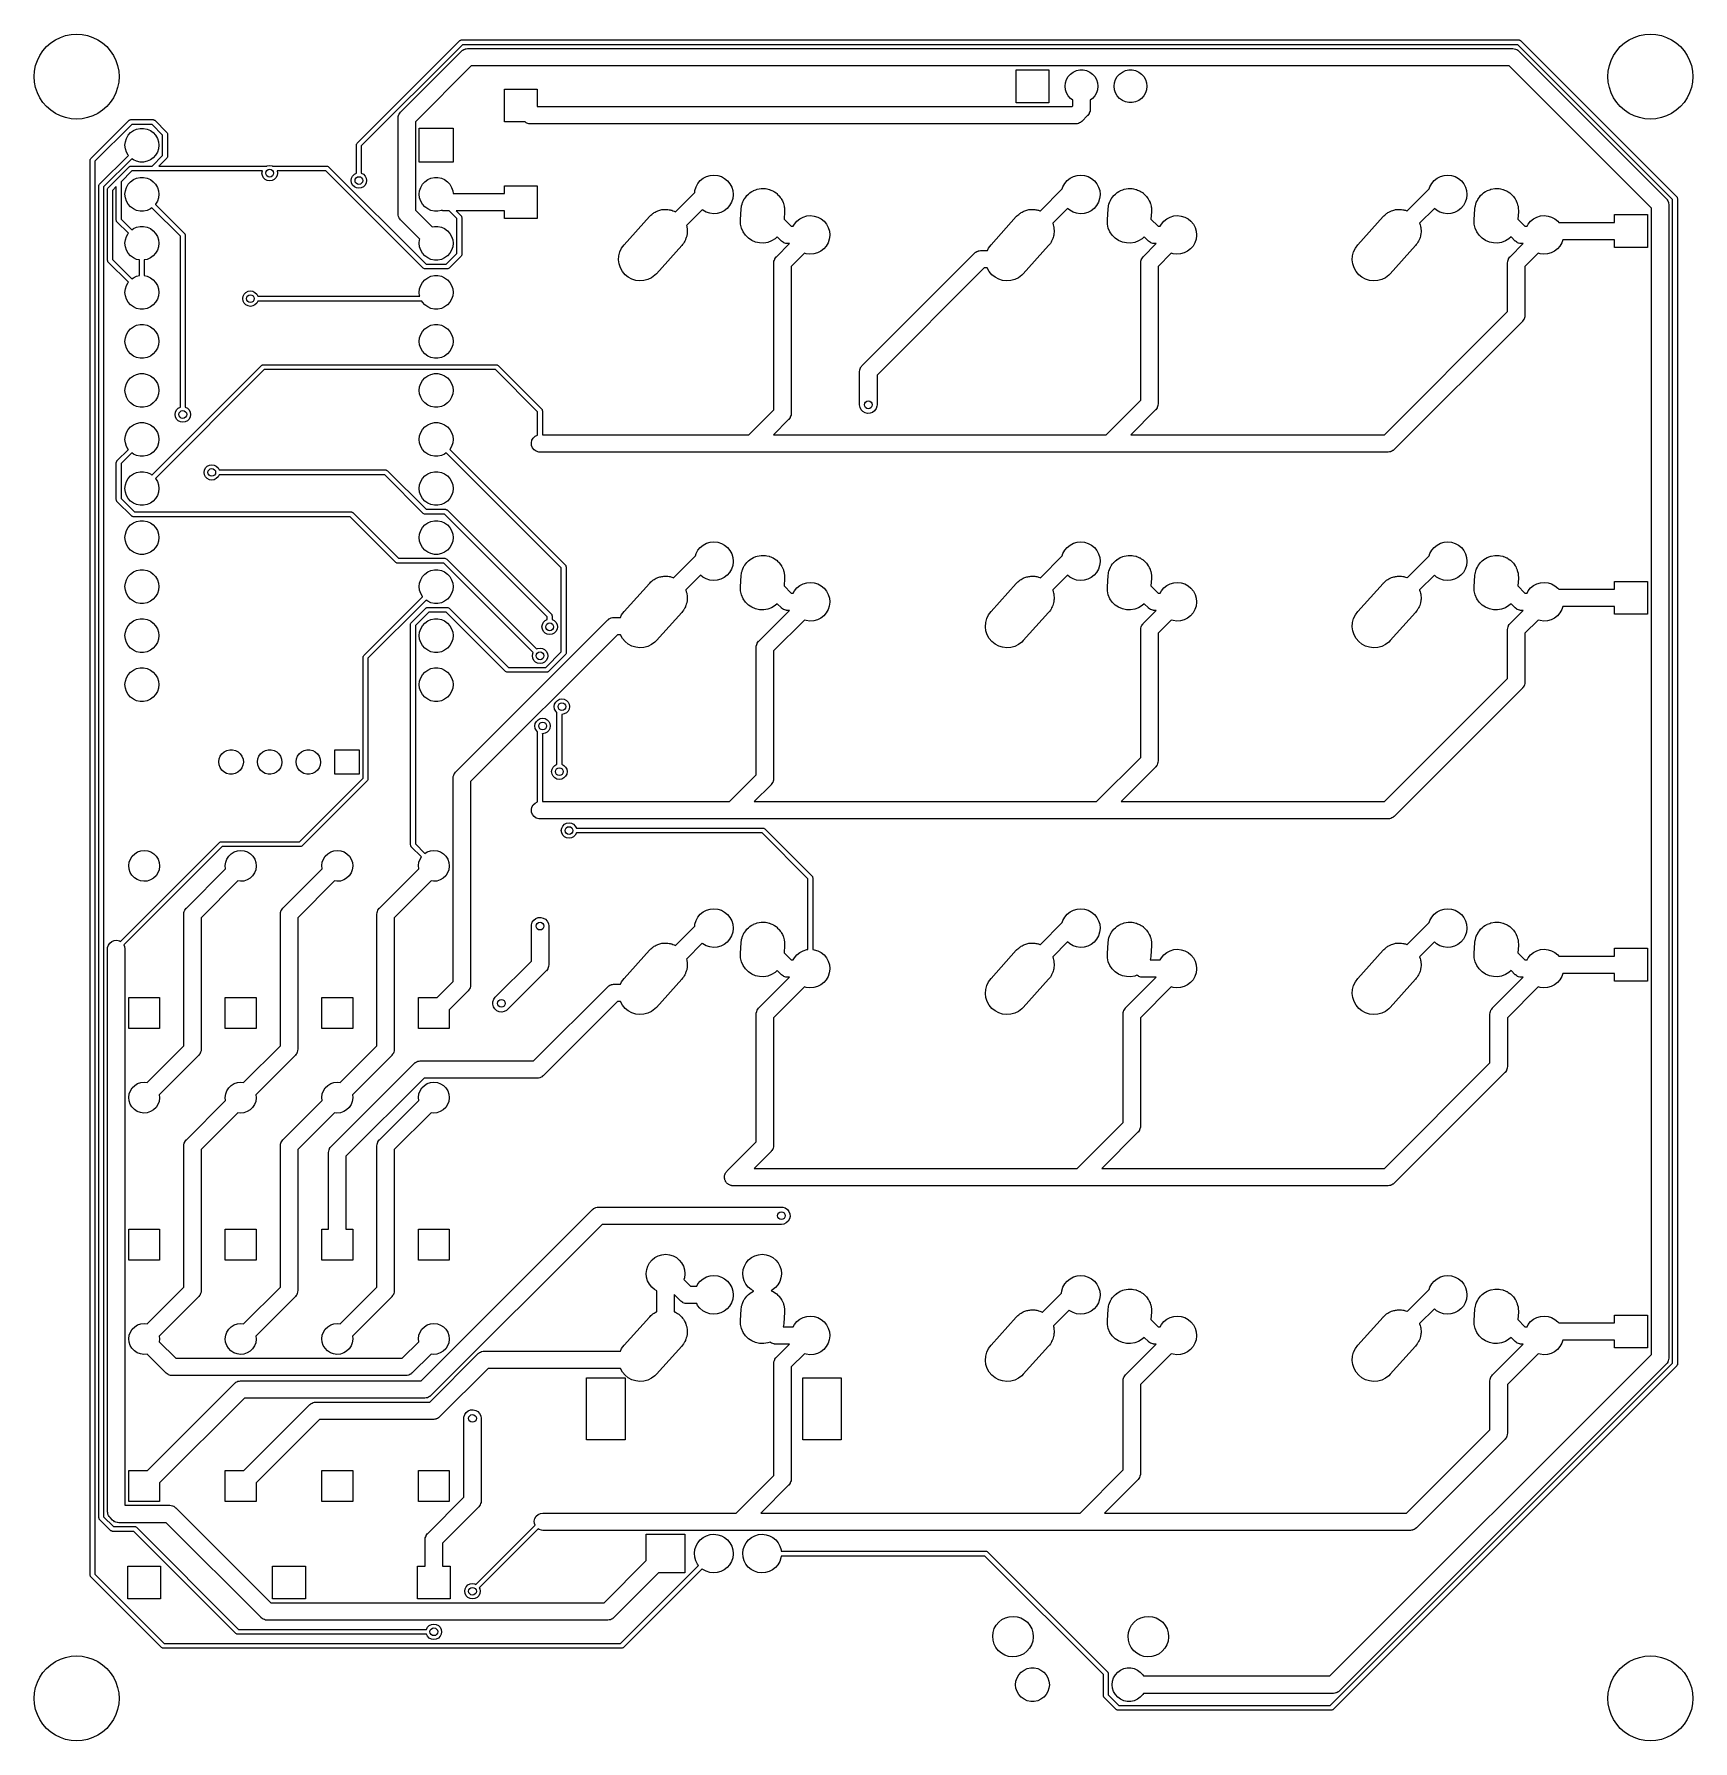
# Model space of a CAD drawing. Extents: x 124.3 to 210.2, y -114.7 to -26.3.
import ezdxf

# ---------------------------------------------------------------- set-up
doc = ezdxf.new("R2010")
doc.units = 0
doc.layers.add('BLACK', color=7, linetype='CONTINUOUS')

msp = doc.modelspace()

# ---------------------------------------------------------------- linework, layer by layer
at = {"layer": 'BLACK', "linetype": 'CONTINUOUS'}
for p, q in [((125.4, -26.5947), (125.658, -26.4675)), ((125.658, -26.4675), (125.931, -26.375)), ((125.931, -26.375), (126.213, -26.3188)), ((126.213, -26.3188), (126.5, -26.3)), ((126.5, -26.3), (126.787, -26.3188)), ((126.787, -26.3188), (127.069, -26.375)), ((127.069, -26.375), (127.342, -26.4675)), ((127.342, -26.4675), (127.6, -26.5947)), ((206.9, -26.5947), (207.158, -26.4675)), ((207.158, -26.4675), (207.431, -26.375)), ((207.431, -26.375), (207.713, -26.3188)), ((207.713, -26.3188), (208, -26.3)), ((208, -26.3), (208.287, -26.3188)), ((208.287, -26.3188), (208.569, -26.375)), ((208.569, -26.375), (208.842, -26.4675)), ((208.842, -26.4675), (209.1, -26.5947)), ((124.467, -27.6581), (124.595, -27.4)), ((124.595, -27.4), (124.755, -27.1607)), ((124.755, -27.1607), (124.944, -26.9444)), ((124.944, -26.9444), (125.161, -26.7546)), ((125.161, -26.7546), (125.4, -26.5947)), ((127.6, -26.5947), (127.839, -26.7546)), ((127.839, -26.7546), (128.056, -26.9444)), ((128.056, -26.9444), (128.245, -27.1607)), ((128.245, -27.1607), (128.405, -27.4)), ((128.405, -27.4), (128.533, -27.6581)), ((141.028, -31.9503), (146.342, -26.6366)), ((146.482, -26.85), (141.242, -32.0905)), ((143.276, -30.3395), (146.433, -27.1818)), ((146.342, -26.6366), (146.36, -26.6233)), ((146.36, -26.6233), (146.363, -26.6198)), ((146.363, -26.6198), (146.366, -26.619)), ((146.366, -26.619), (146.371, -26.6151)), ((146.371, -26.6151), (146.401, -26.6087)), ((146.401, -26.6087), (146.43, -26.6)), ((146.43, -26.6), (201.191, -26.6)), ((146.433, -27.1818), (146.487, -27.1359)), ((201.139, -26.85), (146.482, -26.85)), ((146.487, -27.1359), (146.493, -27.1327)), ((146.493, -27.1327), (146.498, -27.1278)), ((146.498, -27.1278), (146.552, -27.1019)), ((146.552, -27.1019), (146.606, -27.0743)), ((146.606, -27.0743), (146.613, -27.073)), ((146.613, -27.073), (146.619, -27.0699)), ((146.619, -27.0699), (146.678, -27.061)), ((146.678, -27.061), (146.737, -27.0502)), ((146.737, -27.0502), (146.744, -27.0511)), ((146.744, -27.0511), (146.751, -27.05)), ((146.751, -27.05), (200.87, -27.05)), ((200.87, -27.05), (200.94, -27.0555)), ((200.94, -27.0555), (200.947, -27.0577)), ((200.947, -27.0577), (200.954, -27.058)), ((200.954, -27.058), (201.011, -27.0778)), ((201.011, -27.0778), (201.068, -27.0959)), ((201.068, -27.0959), (201.074, -27.0999)), ((201.074, -27.0999), (201.081, -27.1023)), ((201.081, -27.1023), (201.129, -27.1379)), ((201.129, -27.1379), (201.178, -27.172)), ((209.15, -34.8608), (201.139, -26.85)), ((201.178, -27.172), (201.182, -27.1776)), ((201.182, -27.1776), (201.188, -27.1818)), ((201.188, -27.1818), (208.818, -34.8118)), ((201.191, -26.6), (201.213, -26.6032)), ((201.213, -26.6032), (201.218, -26.6029)), ((201.218, -26.6029), (201.22, -26.6042)), ((201.22, -26.6042), (201.227, -26.6051)), ((201.227, -26.6051), (201.252, -26.6218)), ((201.252, -26.6218), (201.279, -26.6366)), ((201.279, -26.6366), (209.363, -34.7206)), ((205.967, -27.6581), (206.095, -27.4)), ((206.095, -27.4), (206.255, -27.1607)), ((206.255, -27.1607), (206.444, -26.9444)), ((206.444, -26.9444), (206.661, -26.7546)), ((206.661, -26.7546), (206.9, -26.5947)), ((209.1, -26.5947), (209.339, -26.7546)), ((209.339, -26.7546), (209.556, -26.9444)), ((209.556, -26.9444), (209.745, -27.1607)), ((209.745, -27.1607), (209.905, -27.4)), ((209.905, -27.4), (210.033, -27.6581)), ((124.3, -28.5), (124.319, -28.2128)), ((124.319, -28.2128), (124.375, -27.9306)), ((124.375, -27.9306), (124.467, -27.6581)), ((128.533, -27.6581), (128.625, -27.9306)), ((128.625, -27.9306), (128.681, -28.2128)), ((128.681, -28.2128), (128.7, -28.5)), ((146.938, -27.95), (144.044, -30.8441)), ((200.684, -27.95), (146.938, -27.95)), ((175.15, -29.85), (175.15, -28.15)), ((175.15, -28.15), (176.85, -28.15)), ((176.85, -28.15), (176.85, -29.85)), ((177.971, -28.3683), (178.115, -28.2639)), ((178.115, -28.2639), (178.277, -28.1916)), ((178.277, -28.1916), (178.451, -28.1547)), ((178.451, -28.1547), (178.629, -28.1547)), ((178.629, -28.1547), (178.803, -28.1916)), ((178.803, -28.1916), (178.965, -28.2639)), ((178.965, -28.2639), (179.109, -28.3683)), ((180.511, -28.3683), (180.655, -28.2639)), ((180.655, -28.2639), (180.817, -28.1916)), ((180.817, -28.1916), (180.991, -28.1547)), ((180.991, -28.1547), (181.169, -28.1547)), ((181.169, -28.1547), (181.343, -28.1916)), ((181.343, -28.1916), (181.505, -28.2639)), ((181.505, -28.2639), (181.649, -28.3683)), ((208.05, -35.3164), (200.684, -27.95)), ((205.8, -28.5), (205.819, -28.2128)), ((205.819, -28.2128), (205.875, -27.9306)), ((205.875, -27.9306), (205.967, -27.6581)), ((210.033, -27.6581), (210.125, -27.9306)), ((210.125, -27.9306), (210.181, -28.2128)), ((210.181, -28.2128), (210.2, -28.5)), ((124.319, -28.7872), (124.3, -28.5)), ((124.375, -29.0694), (124.319, -28.7872)), ((124.467, -29.3419), (124.375, -29.0694)), ((128.625, -29.0694), (128.533, -29.3419)), ((128.681, -28.7872), (128.625, -29.0694)), ((128.7, -28.5), (128.681, -28.7872)), ((148.65, -30.85), (148.65, -29.15)), ((148.65, -29.15), (150.35, -29.15)), ((150.35, -29.15), (150.35, -30.05)), ((177.69, -29), (177.709, -28.8233)), ((177.709, -29.1767), (177.69, -29)), ((177.709, -28.8233), (177.763, -28.6543)), ((177.763, -28.6543), (177.852, -28.5004)), ((177.852, -28.5004), (177.971, -28.3683)), ((179.109, -28.3683), (179.228, -28.5004)), ((179.228, -28.5004), (179.317, -28.6543)), ((179.317, -28.6543), (179.371, -28.8233)), ((179.371, -28.8233), (179.39, -29)), ((179.39, -29), (179.371, -29.1767)), ((180.23, -29), (180.249, -28.8233)), ((180.249, -29.1767), (180.23, -29)), ((180.249, -28.8233), (180.303, -28.6543)), ((180.303, -28.6543), (180.392, -28.5004)), ((180.392, -28.5004), (180.511, -28.3683)), ((181.649, -28.3683), (181.768, -28.5004)), ((181.768, -28.5004), (181.857, -28.6543)), ((181.857, -28.6543), (181.911, -28.8233)), ((181.911, -28.8233), (181.93, -29)), ((181.93, -29), (181.911, -29.1767)), ((205.819, -28.7872), (205.8, -28.5)), ((205.875, -29.0694), (205.819, -28.7872)), ((205.967, -29.3419), (205.875, -29.0694)), ((210.125, -29.0694), (210.033, -29.3419)), ((210.181, -28.7872), (210.125, -29.0694)), ((210.2, -28.5), (210.181, -28.7872)), ((124.595, -29.6), (124.467, -29.3419)), ((124.755, -29.8393), (124.595, -29.6)), ((124.944, -30.0556), (124.755, -29.8393)), ((125.161, -30.2454), (124.944, -30.0556)), ((128.056, -30.0556), (127.839, -30.2454)), ((128.245, -29.8393), (128.056, -30.0556)), ((128.405, -29.6), (128.245, -29.8393)), ((128.533, -29.3419), (128.405, -29.6)), ((150.35, -30.05), (178.056, -30.05)), ((176.85, -29.85), (175.15, -29.85)), ((177.763, -29.3457), (177.709, -29.1767)), ((177.852, -29.4996), (177.763, -29.3457)), ((177.971, -29.6317), (177.852, -29.4996)), ((178.09, -29.718), (177.971, -29.6317)), ((178.056, -30.05), (178.09, -30.0157)), ((178.09, -30.0157), (178.09, -29.718)), ((179.109, -29.6317), (178.99, -29.718)), ((178.99, -29.718), (178.99, -30.2021)), ((179.228, -29.4996), (179.109, -29.6317)), ((179.317, -29.3457), (179.228, -29.4996)), ((179.371, -29.1767), (179.317, -29.3457)), ((180.303, -29.3457), (180.249, -29.1767)), ((180.392, -29.4996), (180.303, -29.3457)), ((180.511, -29.6317), (180.392, -29.4996)), ((180.655, -29.7361), (180.511, -29.6317)), ((180.817, -29.8084), (180.655, -29.7361)), ((180.991, -29.8453), (180.817, -29.8084)), ((181.169, -29.8453), (180.991, -29.8453)), ((181.343, -29.8084), (181.169, -29.8453)), ((181.505, -29.7361), (181.343, -29.8084)), ((181.649, -29.6317), (181.505, -29.7361)), ((181.768, -29.4996), (181.649, -29.6317)), ((181.857, -29.3457), (181.768, -29.4996)), ((181.911, -29.1767), (181.857, -29.3457)), ((206.095, -29.6), (205.967, -29.3419)), ((206.255, -29.8393), (206.095, -29.6)), ((206.444, -30.0556), (206.255, -29.8393)), ((206.661, -30.2454), (206.444, -30.0556)), ((209.556, -30.0556), (209.339, -30.2454)), ((209.745, -29.8393), (209.556, -30.0556)), ((209.905, -29.6), (209.745, -29.8393)), ((210.033, -29.3419), (209.905, -29.6)), ((125.4, -30.4053), (125.161, -30.2454)), ((125.658, -30.5325), (125.4, -30.4053)), ((125.931, -30.625), (125.658, -30.5325)), ((126.213, -30.6812), (125.931, -30.625)), ((126.5, -30.7), (126.213, -30.6812)), ((126.787, -30.6812), (126.5, -30.7)), ((127.069, -30.625), (126.787, -30.6812)), ((127.342, -30.5325), (127.069, -30.625)), ((127.237, -32.7427), (129.215, -30.7643)), ((127.6, -30.4053), (127.342, -30.5325)), ((127.839, -30.2454), (127.6, -30.4053)), ((129.215, -30.7643), (129.233, -30.751)), ((129.233, -30.751), (129.236, -30.7475)), ((129.236, -30.7475), (129.239, -30.7467)), ((129.239, -30.7467), (129.244, -30.7428)), ((129.244, -30.7428), (129.274, -30.7364)), ((129.274, -30.7364), (129.303, -30.7277)), ((129.303, -30.7277), (130.457, -30.7277)), ((130.457, -30.7277), (130.479, -30.7309)), ((130.479, -30.7309), (130.483, -30.7306)), ((130.483, -30.7306), (130.486, -30.7319)), ((130.486, -30.7319), (130.492, -30.7328)), ((130.492, -30.7328), (130.518, -30.7495)), ((130.518, -30.7495), (130.545, -30.7643)), ((130.545, -30.7643), (131.17, -31.389)), ((143.144, -30.6577), (143.149, -30.5873)), ((143.144, -35.6077), (143.144, -30.6577)), ((143.149, -30.5873), (143.151, -30.5805)), ((143.151, -30.5805), (143.152, -30.5734)), ((143.152, -30.5734), (143.172, -30.5168)), ((143.172, -30.5168), (143.19, -30.4597)), ((143.19, -30.4597), (143.194, -30.4539)), ((143.194, -30.4539), (143.196, -30.4471)), ((143.196, -30.4471), (143.232, -30.3989)), ((143.232, -30.3989), (143.266, -30.3497)), ((143.266, -30.3497), (143.271, -30.3452)), ((143.271, -30.3452), (143.276, -30.3395)), ((144.044, -30.8441), (144.044, -35.4213)), ((149.724, -30.85), (148.65, -30.85)), ((149.741, -30.8621), (149.724, -30.85)), ((149.789, -30.8977), (149.741, -30.8621)), ((149.796, -30.9001), (149.789, -30.8977)), ((149.802, -30.9041), (149.796, -30.9001)), ((149.859, -30.9222), (149.802, -30.9041)), ((149.916, -30.942), (149.859, -30.9222)), ((178.315, -30.939), (178.256, -30.9498)), ((178.374, -30.9301), (178.315, -30.939)), ((178.381, -30.927), (178.374, -30.9301)), ((178.388, -30.9257), (178.381, -30.927)), ((178.441, -30.8981), (178.388, -30.9257)), ((178.495, -30.8722), (178.441, -30.8981)), ((178.5, -30.8673), (178.495, -30.8722)), ((178.507, -30.8641), (178.5, -30.8673)), ((178.56, -30.8182), (178.507, -30.8641)), ((178.858, -30.5203), (178.56, -30.8182)), ((178.862, -30.5145), (178.858, -30.5203)), ((178.868, -30.5101), (178.862, -30.5145)), ((178.902, -30.4608), (178.868, -30.5101)), ((178.938, -30.4126), (178.902, -30.4608)), ((178.94, -30.4059), (178.938, -30.4126)), ((178.944, -30.4001), (178.94, -30.4059)), ((178.962, -30.3429), (178.944, -30.4001)), ((178.982, -30.2864), (178.962, -30.3429)), ((178.984, -30.2725), (178.982, -30.2793)), ((178.982, -30.2793), (178.982, -30.2864)), ((178.99, -30.2021), (178.984, -30.2725)), ((206.9, -30.4053), (206.661, -30.2454)), ((207.158, -30.5325), (206.9, -30.4053)), ((207.431, -30.625), (207.158, -30.5325)), ((207.713, -30.6812), (207.431, -30.625)), ((208, -30.7), (207.713, -30.6812)), ((208.287, -30.6812), (208, -30.7)), ((208.569, -30.625), (208.287, -30.6812)), ((208.842, -30.5325), (208.569, -30.625)), ((209.1, -30.4053), (208.842, -30.5325)), ((209.339, -30.2454), (209.1, -30.4053)), ((129.355, -30.9777), (127.45, -32.8829)), ((129.023, -31.8718), (129.079, -31.6976)), ((129.079, -31.6976), (129.171, -31.5389)), ((129.171, -31.5389), (129.294, -31.4028)), ((129.294, -31.4028), (129.442, -31.2951)), ((130.405, -30.9777), (129.355, -30.9777)), ((129.442, -31.2951), (129.609, -31.2206)), ((129.609, -31.2206), (129.788, -31.1825)), ((129.788, -31.1825), (129.972, -31.1825)), ((129.972, -31.1825), (130.151, -31.2206)), ((130.151, -31.2206), (130.318, -31.2951)), ((130.318, -31.2951), (130.466, -31.4028)), ((130.956, -31.5292), (130.405, -30.9777)), ((130.466, -31.4028), (130.589, -31.5389)), ((130.589, -31.5389), (130.681, -31.6976)), ((130.681, -31.6976), (130.737, -31.8718)), ((130.956, -32.5788), (130.956, -31.5292)), ((131.17, -31.389), (131.183, -31.4068)), ((131.183, -31.4068), (131.186, -31.4098)), ((131.186, -31.4098), (131.187, -31.4125)), ((131.187, -31.4125), (131.191, -31.4177)), ((131.191, -31.4177), (131.198, -31.4478)), ((131.198, -31.4478), (131.206, -31.4774)), ((131.206, -31.4774), (131.206, -32.6306)), ((144.244, -32.9303), (144.244, -31.1777)), ((144.244, -31.1777), (145.996, -31.1777)), ((145.996, -31.1777), (145.996, -32.9303)), ((149.923, -30.9423), (149.916, -30.942)), ((149.93, -30.9445), (149.923, -30.9423)), ((150, -30.95), (149.93, -30.9445)), ((178.242, -30.95), (150, -30.95)), ((178.249, -30.9489), (178.242, -30.95)), ((178.256, -30.9498), (178.249, -30.9489)), ((127.687, -34.0706), (129.179, -32.5781)), ((129.004, -32.054), (129.023, -31.8718)), ((129.023, -32.2362), (129.004, -32.054)), ((129.079, -32.4104), (129.023, -32.2362)), ((129.171, -32.5691), (129.079, -32.4104)), ((129.179, -32.5781), (129.171, -32.5691)), ((130.466, -32.7052), (130.318, -32.8129)), ((130.405, -33.1303), (130.956, -32.5788)), ((130.589, -32.5691), (130.466, -32.7052)), ((130.681, -32.4104), (130.589, -32.5691)), ((130.737, -32.2362), (130.681, -32.4104)), ((130.737, -31.8718), (130.756, -32.054)), ((130.756, -32.054), (130.737, -32.2362)), ((131.184, -32.692), (131.17, -32.719)), ((131.201, -32.6661), (131.184, -32.692)), ((131.202, -32.6597), (131.201, -32.6661)), ((131.203, -32.6573), (131.202, -32.6597)), ((131.206, -32.6306), (131.203, -32.6527)), ((131.203, -32.6527), (131.203, -32.6573)), ((140.992, -32.0387), (140.995, -32.0166)), ((140.992, -33.5036), (140.992, -32.0387)), ((140.995, -32.012), (140.996, -32.0096)), ((140.995, -32.0166), (140.995, -32.012)), ((140.996, -32.0096), (140.997, -32.0032)), ((140.997, -32.0032), (141.014, -31.9773)), ((141.014, -31.9773), (141.028, -31.9503)), ((141.242, -32.0905), (141.242, -33.5036)), ((127.2, -32.8311), (127.203, -32.8091)), ((127.2, -106.11), (127.2, -32.8311)), ((127.203, -32.8045), (127.204, -32.802)), ((127.203, -32.8091), (127.203, -32.8045)), ((127.204, -32.802), (127.205, -32.7956)), ((127.205, -32.7956), (127.222, -32.7697)), ((127.222, -32.7697), (127.237, -32.7427)), ((127.45, -32.8829), (127.45, -106.058)), ((129.358, -32.7523), (127.9, -34.2108)), ((128.137, -34.257), (129.227, -33.1669)), ((129.367, -33.3803), (128.804, -33.9435)), ((129.227, -33.1669), (129.245, -33.1536)), ((129.245, -33.1536), (129.248, -33.1501)), ((129.248, -33.1501), (129.25, -33.1493)), ((129.25, -33.1493), (129.255, -33.1454)), ((129.255, -33.1454), (129.268, -33.1428)), ((129.268, -33.1428), (129.286, -33.139)), ((129.286, -33.139), (129.315, -33.1303)), ((129.315, -33.1303), (130.405, -33.1303)), ((129.442, -32.8129), (129.358, -32.7523)), ((136.119, -33.3803), (129.367, -33.3803)), ((129.609, -32.8874), (129.442, -32.8129)), ((129.788, -32.9255), (129.609, -32.8874)), ((129.972, -32.9255), (129.788, -32.9255)), ((130.151, -32.8874), (129.972, -32.9255)), ((130.318, -32.8129), (130.151, -32.8874)), ((131.17, -32.719), (130.758, -33.1303)), ((130.758, -33.1303), (136.355, -33.1303)), ((136.1, -33.5), (136.119, -33.3803)), ((136.12, -33.6236), (136.1, -33.5)), ((136.355, -33.1303), (136.376, -33.1196)), ((136.376, -33.1196), (136.5, -33.1)), ((136.5, -33.1), (136.624, -33.1196)), ((136.624, -33.1196), (136.645, -33.1303)), ((136.645, -33.1303), (139.463, -33.1303)), ((136.9, -33.5), (136.88, -33.6236)), ((139.412, -33.3803), (136.881, -33.3803)), ((136.881, -33.3803), (136.9, -33.5)), ((144.455, -38.4237), (139.412, -33.3803)), ((139.463, -33.1303), (139.485, -33.1335)), ((139.485, -33.1335), (139.49, -33.1332)), ((139.49, -33.1332), (139.492, -33.1345)), ((139.492, -33.1345), (139.499, -33.1354)), ((139.499, -33.1354), (139.525, -33.1521)), ((139.525, -33.1521), (139.552, -33.1669)), ((139.552, -33.1669), (144.595, -38.2103)), ((140.793, -33.6482), (140.882, -33.5597)), ((140.882, -33.5597), (140.992, -33.5036)), ((141.242, -33.5036), (141.352, -33.5597)), ((141.352, -33.5597), (141.44, -33.6482)), ((145.996, -32.9303), (144.244, -32.9303)), ((127.65, -34.159), (127.653, -34.137)), ((127.65, -103.141), (127.65, -34.159)), ((127.653, -34.1324), (127.654, -34.1299)), ((127.653, -34.137), (127.653, -34.1324)), ((127.654, -34.1299), (127.655, -34.1235)), ((127.655, -34.1235), (127.672, -34.0976)), ((127.672, -34.0976), (127.687, -34.0706)), ((127.9, -34.2108), (127.9, -103.089)), ((128.1, -34.3454), (128.103, -34.3234)), ((128.1, -38.019), (128.1, -34.3454)), ((128.103, -34.3188), (128.104, -34.3163)), ((128.103, -34.3234), (128.103, -34.3188)), ((128.104, -34.3163), (128.105, -34.3099)), ((128.105, -34.3099), (128.122, -34.284)), ((128.122, -34.284), (128.137, -34.257)), ((128.554, -34.1935), (128.35, -34.3972)), ((128.35, -34.3972), (128.35, -37.9672)), ((128.554, -35.9327), (128.554, -34.1935)), ((128.804, -33.9435), (128.804, -35.8809)), ((129.004, -34.594), (129.023, -34.4118)), ((129.023, -34.4118), (129.079, -34.2376)), ((129.079, -34.2376), (129.171, -34.0789)), ((129.171, -34.0789), (129.294, -33.9428)), ((129.294, -33.9428), (129.442, -33.8351)), ((129.442, -33.8351), (129.609, -33.7606)), ((129.609, -33.7606), (129.788, -33.7225)), ((129.788, -33.7225), (129.972, -33.7225)), ((129.972, -33.7225), (130.151, -33.7606)), ((130.151, -33.7606), (130.318, -33.8351)), ((130.318, -33.8351), (130.466, -33.9428)), ((130.466, -33.9428), (130.589, -34.0789)), ((130.589, -34.0789), (130.681, -34.2376)), ((130.681, -34.2376), (130.737, -34.4118)), ((130.737, -34.4118), (130.756, -34.594)), ((136.176, -33.7351), (136.12, -33.6236)), ((136.265, -33.8236), (136.176, -33.7351)), ((136.376, -33.8804), (136.265, -33.8236)), ((136.5, -33.9), (136.376, -33.8804)), ((136.624, -33.8804), (136.5, -33.9)), ((136.735, -33.8236), (136.624, -33.8804)), ((136.824, -33.7351), (136.735, -33.8236)), ((136.88, -33.6236), (136.824, -33.7351)), ((140.717, -33.8833), (140.736, -33.7597)), ((140.736, -34.0069), (140.717, -33.8833)), ((140.736, -33.7597), (140.793, -33.6482)), ((140.793, -34.1184), (140.736, -34.0069)), ((140.882, -34.2069), (140.793, -34.1184)), ((140.993, -34.2637), (140.882, -34.2069)), ((141.117, -34.2833), (140.993, -34.2637)), ((141.24, -34.2637), (141.117, -34.2833)), ((141.352, -34.2069), (141.24, -34.2637)), ((141.44, -34.1184), (141.352, -34.2069)), ((141.44, -33.6482), (141.497, -33.7597)), ((141.497, -34.0069), (141.44, -34.1184)), ((141.497, -33.7597), (141.517, -33.8833)), ((141.517, -33.8833), (141.497, -34.0069)), ((144.244, -34.594), (144.263, -34.4118)), ((144.263, -34.4118), (144.319, -34.2376)), ((144.319, -34.2376), (144.411, -34.0789)), ((144.411, -34.0789), (144.534, -33.9428)), ((144.534, -33.9428), (144.682, -33.8351)), ((144.682, -33.8351), (144.849, -33.7606)), ((144.849, -33.7606), (145.028, -33.7225)), ((145.028, -33.7225), (145.212, -33.7225)), ((145.212, -33.7225), (145.391, -33.7606)), ((145.391, -33.7606), (145.558, -33.8351)), ((145.558, -33.8351), (145.706, -33.9428)), ((145.706, -33.9428), (145.829, -34.0789)), ((145.829, -34.0789), (145.921, -34.2376)), ((145.921, -34.2376), (145.977, -34.4118)), ((145.977, -34.4118), (145.992, -34.55)), ((148.65, -34.55), (148.65, -34.15)), ((148.65, -34.15), (150.35, -34.15)), ((150.35, -34.15), (150.35, -35.85)), ((158.509, -34.5043), (158.522, -34.3921)), ((158.522, -34.3921), (158.581, -34.2061)), ((158.581, -34.2061), (158.675, -34.035)), ((158.675, -34.035), (158.8, -33.8855)), ((158.8, -33.8855), (158.952, -33.7632)), ((158.952, -33.7632), (159.125, -33.6728)), ((159.125, -33.6728), (159.313, -33.6177)), ((159.313, -33.6177), (159.507, -33.6)), ((159.507, -33.6), (159.701, -33.6204)), ((159.701, -33.6204), (159.888, -33.6781)), ((159.888, -33.6781), (160.059, -33.771)), ((160.059, -33.771), (160.21, -33.8954)), ((160.21, -33.8954), (160.333, -34.0466)), ((160.333, -34.0466), (160.425, -34.2189)), ((160.425, -34.2189), (160.481, -34.4058)), ((160.481, -34.4058), (160.5, -34.6)), ((161.379, -34.5099), (161.468, -34.4566)), ((161.468, -34.4566), (161.546, -34.4088)), ((161.546, -34.4088), (161.552, -34.4066)), ((161.552, -34.4066), (161.556, -34.4046)), ((161.556, -34.4046), (161.681, -34.3584)), ((161.681, -34.3584), (161.746, -34.3338)), ((161.746, -34.3338), (161.748, -34.3335)), ((161.748, -34.3335), (161.749, -34.3333)), ((161.749, -34.3333), (161.952, -34.2985)), ((161.952, -34.2985), (161.954, -34.2985)), ((161.954, -34.2985), (161.957, -34.298)), ((161.957, -34.298), (162.02, -34.2994)), ((162.02, -34.2994), (162.158, -34.3012)), ((162.158, -34.3012), (162.164, -34.3025)), ((162.164, -34.3025), (162.171, -34.3027)), ((162.171, -34.3027), (162.24, -34.3176)), ((162.24, -34.3176), (162.36, -34.3413)), ((162.36, -34.3413), (162.37, -34.3456)), ((162.37, -34.3456), (162.38, -34.3476)), ((162.38, -34.3476), (162.446, -34.3758)), ((162.446, -34.3758), (162.551, -34.4176)), ((162.551, -34.4176), (162.564, -34.4262)), ((162.564, -34.4262), (162.576, -34.4313)), ((162.576, -34.4313), (162.635, -34.4707)), ((162.635, -34.4707), (162.725, -34.5275)), ((176.409, -35.4546), (177.545, -34.3184)), ((177.545, -34.3184), (177.581, -34.2061)), ((177.581, -34.2061), (177.675, -34.035)), ((177.675, -34.035), (177.8, -33.8855)), ((177.8, -33.8855), (177.952, -33.7632)), ((177.952, -33.7632), (178.125, -33.6728)), ((178.125, -33.6728), (178.313, -33.6177)), ((178.313, -33.6177), (178.507, -33.6)), ((178.507, -33.6), (178.701, -33.6204)), ((178.701, -33.6204), (178.888, -33.6781)), ((178.888, -33.6781), (179.059, -33.771)), ((179.059, -33.771), (179.21, -33.8954)), ((179.21, -33.8954), (179.333, -34.0466)), ((179.333, -34.0466), (179.425, -34.2189)), ((179.425, -34.2189), (179.481, -34.4058)), ((179.481, -34.4058), (179.5, -34.6)), ((180.379, -34.5099), (180.468, -34.4566)), ((180.468, -34.4566), (180.546, -34.4088)), ((180.546, -34.4088), (180.552, -34.4066)), ((180.552, -34.4066), (180.556, -34.4046)), ((180.556, -34.4046), (180.681, -34.3584)), ((180.681, -34.3584), (180.746, -34.3338)), ((180.746, -34.3338), (180.748, -34.3335)), ((180.748, -34.3335), (180.749, -34.3333)), ((180.749, -34.3333), (180.952, -34.2985)), ((180.952, -34.2985), (180.954, -34.2985)), ((180.954, -34.2985), (180.957, -34.298)), ((180.957, -34.298), (181.02, -34.2994)), ((181.02, -34.2994), (181.158, -34.3012)), ((181.158, -34.3012), (181.164, -34.3025)), ((181.164, -34.3025), (181.171, -34.3027)), ((181.171, -34.3027), (181.24, -34.3176)), ((181.24, -34.3176), (181.36, -34.3413)), ((181.36, -34.3413), (181.37, -34.3456)), ((181.37, -34.3456), (181.38, -34.3476)), ((181.38, -34.3476), (181.446, -34.3758)), ((181.446, -34.3758), (181.551, -34.4176)), ((181.551, -34.4176), (181.564, -34.4262)), ((181.564, -34.4262), (181.576, -34.4313)), ((181.576, -34.4313), (181.635, -34.4707)), ((181.635, -34.4707), (181.725, -34.5275)), ((195.409, -35.4546), (196.545, -34.3184)), ((196.545, -34.3184), (196.581, -34.2061)), ((196.581, -34.2061), (196.675, -34.035)), ((196.675, -34.035), (196.8, -33.8855)), ((196.8, -33.8855), (196.952, -33.7632)), ((196.952, -33.7632), (197.125, -33.6728)), ((197.125, -33.6728), (197.313, -33.6177)), ((197.313, -33.6177), (197.507, -33.6)), ((197.507, -33.6), (197.701, -33.6204)), ((197.701, -33.6204), (197.888, -33.6781)), ((197.888, -33.6781), (198.059, -33.771)), ((198.059, -33.771), (198.21, -33.8954)), ((198.21, -33.8954), (198.333, -34.0466)), ((198.333, -34.0466), (198.425, -34.2189)), ((198.425, -34.2189), (198.481, -34.4058)), ((198.481, -34.4058), (198.5, -34.6)), ((199.379, -34.5099), (199.468, -34.4566)), ((199.468, -34.4566), (199.546, -34.4088)), ((199.546, -34.4088), (199.552, -34.4066)), ((199.552, -34.4066), (199.556, -34.4046)), ((199.556, -34.4046), (199.681, -34.3584)), ((199.681, -34.3584), (199.746, -34.3338)), ((199.746, -34.3338), (199.748, -34.3335)), ((199.748, -34.3335), (199.749, -34.3333)), ((199.749, -34.3333), (199.952, -34.2985)), ((199.952, -34.2985), (199.954, -34.2985)), ((199.954, -34.2985), (199.957, -34.298)), ((199.957, -34.298), (200.02, -34.2994)), ((200.02, -34.2994), (200.158, -34.3012)), ((200.158, -34.3012), (200.164, -34.3025)), ((200.164, -34.3025), (200.171, -34.3027)), ((200.171, -34.3027), (200.24, -34.3176)), ((200.24, -34.3176), (200.36, -34.3413)), ((200.36, -34.3413), (200.37, -34.3456)), ((200.37, -34.3456), (200.38, -34.3476)), ((200.38, -34.3476), (200.446, -34.3758)), ((200.446, -34.3758), (200.551, -34.4176)), ((200.551, -34.4176), (200.564, -34.4262)), ((200.564, -34.4262), (200.576, -34.4313)), ((200.576, -34.4313), (200.635, -34.4707)), ((200.635, -34.4707), (200.725, -34.5275)), ((129.023, -34.7762), (129.004, -34.594)), ((129.079, -34.9504), (129.023, -34.7762)), ((129.171, -35.1091), (129.079, -34.9504)), ((129.294, -35.2452), (129.171, -35.1091)), ((129.442, -35.3529), (129.294, -35.2452)), ((129.609, -35.4274), (129.442, -35.3529)), ((130.318, -35.3529), (130.151, -35.4274)), ((130.402, -35.2923), (130.318, -35.3529)), ((131.875, -36.7658), (130.402, -35.2923)), ((130.589, -35.1091), (130.581, -35.1181)), ((130.581, -35.1181), (132.088, -36.6256)), ((130.681, -34.9504), (130.589, -35.1091)), ((130.737, -34.7762), (130.681, -34.9504)), ((130.756, -34.594), (130.737, -34.7762)), ((144.263, -34.7762), (144.244, -34.594)), ((144.319, -34.9504), (144.263, -34.7762)), ((144.411, -35.1091), (144.319, -34.9504)), ((144.534, -35.2452), (144.411, -35.1091)), ((144.682, -35.3529), (144.534, -35.2452)), ((144.849, -35.4274), (144.682, -35.3529)), ((145.992, -34.55), (148.65, -34.55)), ((157.514, -35.4996), (158.509, -34.5043)), ((160.19, -35.3242), (160.036, -35.4443)), ((160.317, -35.1764), (160.19, -35.3242)), ((160.414, -35.0067), (160.317, -35.1764)), ((160.475, -34.8215), (160.414, -35.0067)), ((160.5, -34.6279), (160.475, -34.8215)), ((160.5, -34.6), (160.5, -34.6279)), ((160.878, -35.9235), (160.917, -35.3435)), ((160.917, -35.3435), (160.93, -35.2343)), ((160.93, -35.2343), (160.937, -35.208)), ((160.937, -35.208), (160.94, -35.1861)), ((160.94, -35.1861), (160.963, -35.1113)), ((160.963, -35.1113), (160.985, -35.0278)), ((160.985, -35.0278), (160.995, -35.007)), ((160.995, -35.007), (161.001, -34.9895)), ((161.001, -34.9895), (161.039, -34.9164)), ((161.039, -34.9164), (161.078, -34.8355)), ((161.078, -34.8355), (161.09, -34.8202)), ((161.09, -34.8202), (161.096, -34.8073)), ((161.096, -34.8073), (161.151, -34.7385)), ((161.151, -34.7385), (161.206, -34.6643)), ((161.206, -34.6643), (161.217, -34.6543)), ((161.217, -34.6543), (161.224, -34.6456)), ((161.224, -34.6456), (161.295, -34.5836)), ((161.295, -34.5836), (161.364, -34.5203)), ((161.364, -34.5203), (161.373, -34.5148)), ((161.373, -34.5148), (161.379, -34.5099)), ((162.725, -34.5275), (162.74, -34.5415)), ((162.74, -34.5415), (162.754, -34.5506)), ((162.754, -34.5506), (162.802, -34.5989)), ((162.802, -34.5989), (162.876, -34.6672)), ((162.876, -34.6672), (162.891, -34.6875)), ((162.891, -34.6875), (162.905, -34.7014)), ((162.905, -34.7014), (162.942, -34.7559)), ((162.942, -34.7559), (162.999, -34.8322)), ((162.999, -34.8322), (163.012, -34.8589)), ((163.012, -34.8589), (163.025, -34.878)), ((163.025, -34.878), (163.051, -34.9362)), ((163.051, -34.9362), (163.09, -35.0168)), ((163.09, -35.0168), (163.1, -35.0499)), ((163.1, -35.0499), (163.11, -35.0742)), ((163.11, -35.0742), (163.123, -35.1335)), ((163.123, -35.1335), (163.146, -35.215)), ((163.146, -35.215), (163.15, -35.2537)), ((163.15, -35.2537), (163.156, -35.2829)), ((163.156, -35.2829), (163.158, -35.3408)), ((163.158, -35.3408), (163.165, -35.42)), ((177.814, -35.3227), (177.047, -36.0897)), ((177.929, -35.4211), (177.814, -35.3227)), ((179.19, -35.3242), (179.036, -35.4443)), ((179.317, -35.1764), (179.19, -35.3242)), ((179.414, -35.0067), (179.317, -35.1764)), ((179.475, -34.8215), (179.414, -35.0067)), ((179.5, -34.6279), (179.475, -34.8215)), ((179.5, -34.6), (179.5, -34.6279)), ((179.878, -35.9235), (179.917, -35.3435)), ((179.917, -35.3435), (179.93, -35.2343)), ((179.93, -35.2343), (179.937, -35.208)), ((179.937, -35.208), (179.94, -35.1861)), ((179.94, -35.1861), (179.963, -35.1113)), ((179.963, -35.1113), (179.985, -35.0278)), ((179.985, -35.0278), (179.995, -35.007)), ((179.995, -35.007), (180.001, -34.9895)), ((180.001, -34.9895), (180.039, -34.9164)), ((180.039, -34.9164), (180.078, -34.8355)), ((180.078, -34.8355), (180.09, -34.8202)), ((180.09, -34.8202), (180.096, -34.8073)), ((180.096, -34.8073), (180.151, -34.7385)), ((180.151, -34.7385), (180.206, -34.6643)), ((180.206, -34.6643), (180.217, -34.6543)), ((180.217, -34.6543), (180.224, -34.6456)), ((180.224, -34.6456), (180.295, -34.5836)), ((180.295, -34.5836), (180.364, -34.5203)), ((180.364, -34.5203), (180.373, -34.5148)), ((180.373, -34.5148), (180.379, -34.5099)), ((181.725, -34.5275), (181.74, -34.5415)), ((181.74, -34.5415), (181.754, -34.5506)), ((181.754, -34.5506), (181.802, -34.5989)), ((181.802, -34.5989), (181.876, -34.6672)), ((181.876, -34.6672), (181.891, -34.6875)), ((181.891, -34.6875), (181.905, -34.7014)), ((181.905, -34.7014), (181.942, -34.7559)), ((181.942, -34.7559), (181.999, -34.8322)), ((181.999, -34.8322), (182.012, -34.8589)), ((182.012, -34.8589), (182.025, -34.878)), ((182.025, -34.878), (182.051, -34.9362)), ((182.051, -34.9362), (182.09, -35.0168)), ((182.09, -35.0168), (182.1, -35.0499)), ((182.1, -35.0499), (182.11, -35.0742)), ((182.11, -35.0742), (182.123, -35.1335)), ((182.123, -35.1335), (182.146, -35.215)), ((182.146, -35.215), (182.15, -35.2537)), ((182.15, -35.2537), (182.156, -35.2829)), ((182.156, -35.2829), (182.158, -35.3408)), ((182.158, -35.3408), (182.165, -35.42)), ((196.814, -35.3227), (196.047, -36.0897)), ((196.929, -35.4211), (196.814, -35.3227)), ((198.19, -35.3242), (198.036, -35.4443)), ((198.317, -35.1764), (198.19, -35.3242)), ((198.414, -35.0067), (198.317, -35.1764)), ((198.475, -34.8215), (198.414, -35.0067)), ((198.5, -34.6279), (198.475, -34.8215)), ((198.5, -34.6), (198.5, -34.6279)), ((198.878, -35.9235), (198.917, -35.3435)), ((198.917, -35.3435), (198.93, -35.2343)), ((198.93, -35.2343), (198.937, -35.208)), ((198.937, -35.208), (198.94, -35.1861)), ((198.94, -35.1861), (198.963, -35.1113)), ((198.963, -35.1113), (198.985, -35.0278)), ((198.985, -35.0278), (198.995, -35.007)), ((198.995, -35.007), (199.001, -34.9895)), ((199.001, -34.9895), (199.039, -34.9164)), ((199.039, -34.9164), (199.078, -34.8355)), ((199.078, -34.8355), (199.09, -34.8202)), ((199.09, -34.8202), (199.096, -34.8073)), ((199.096, -34.8073), (199.151, -34.7385)), ((199.151, -34.7385), (199.206, -34.6643)), ((199.206, -34.6643), (199.217, -34.6543)), ((199.217, -34.6543), (199.224, -34.6456)), ((199.224, -34.6456), (199.295, -34.5836)), ((199.295, -34.5836), (199.364, -34.5203)), ((199.364, -34.5203), (199.373, -34.5148)), ((199.373, -34.5148), (199.379, -34.5099)), ((200.725, -34.5275), (200.74, -34.5415)), ((200.74, -34.5415), (200.754, -34.5506)), ((200.754, -34.5506), (200.802, -34.5989)), ((200.802, -34.5989), (200.876, -34.6672)), ((200.876, -34.6672), (200.891, -34.6875)), ((200.891, -34.6875), (200.905, -34.7014)), ((200.905, -34.7014), (200.942, -34.7559)), ((200.942, -34.7559), (200.999, -34.8322)), ((200.999, -34.8322), (201.012, -34.8589)), ((201.012, -34.8589), (201.025, -34.878)), ((201.025, -34.878), (201.051, -34.9362)), ((201.051, -34.9362), (201.09, -35.0168)), ((201.09, -35.0168), (201.1, -35.0499)), ((201.1, -35.0499), (201.11, -35.0742)), ((201.11, -35.0742), (201.123, -35.1335)), ((201.123, -35.1335), (201.146, -35.215)), ((201.146, -35.215), (201.15, -35.2537)), ((201.15, -35.2537), (201.156, -35.2829)), ((201.156, -35.2829), (201.158, -35.3408)), ((201.158, -35.3408), (201.165, -35.42)), ((208.05, -94.6836), (208.05, -35.3164)), ((208.818, -34.8118), (208.864, -34.8655)), ((208.864, -34.8655), (208.867, -34.8718)), ((208.867, -34.8718), (208.872, -34.8771)), ((208.872, -34.8771), (208.898, -34.9311)), ((208.898, -34.9311), (208.926, -34.9842)), ((208.926, -34.9842), (208.927, -34.9913)), ((208.927, -34.9913), (208.93, -34.9977)), ((208.93, -34.9977), (208.939, -35.0569)), ((208.939, -35.0569), (208.95, -35.1159)), ((208.95, -35.1159), (208.949, -35.1229)), ((208.949, -35.1229), (208.95, -35.13)), ((208.95, -35.13), (208.95, -94.87)), ((209.15, -95.1392), (209.15, -34.8608)), ((209.363, -34.7206), (209.377, -34.7384)), ((209.377, -34.7384), (209.38, -34.7415)), ((209.38, -34.7415), (209.381, -34.7442)), ((209.381, -34.7442), (209.385, -34.7493)), ((209.385, -34.7493), (209.391, -34.7794)), ((209.391, -34.7794), (209.4, -34.809)), ((209.4, -34.809), (209.4, -95.191)), ((128.562, -35.9622), (128.554, -35.9327)), ((128.569, -35.9923), (128.562, -35.9622)), ((128.573, -35.9975), (128.569, -35.9923)), ((128.574, -36.0002), (128.573, -35.9975)), ((128.577, -36.0033), (128.574, -36.0002)), ((128.59, -36.0211), (128.577, -36.0033)), ((129.179, -36.6099), (128.59, -36.0211)), ((128.804, -35.8809), (129.358, -36.4357)), ((129.788, -35.4655), (129.609, -35.4274)), ((129.972, -35.4655), (129.788, -35.4655)), ((130.151, -35.4274), (129.972, -35.4655)), ((143.145, -35.6148), (143.144, -35.6077)), ((143.144, -35.6218), (143.145, -35.6148)), ((143.155, -35.6808), (143.144, -35.6218)), ((143.164, -35.74), (143.155, -35.6808)), ((143.167, -35.7464), (143.164, -35.74)), ((143.168, -35.7535), (143.167, -35.7464)), ((143.196, -35.8066), (143.168, -35.7535)), ((143.222, -35.8606), (143.196, -35.8066)), ((143.226, -35.8659), (143.222, -35.8606)), ((143.23, -35.8722), (143.226, -35.8659)), ((143.276, -35.9259), (143.23, -35.8722)), ((144.272, -36.9227), (143.276, -35.9259)), ((144.044, -35.4213), (144.91, -36.2877)), ((145.028, -35.4655), (144.849, -35.4274)), ((145.212, -35.4655), (145.028, -35.4655)), ((145.391, -35.4274), (145.212, -35.4655)), ((145.395, -35.4256), (145.391, -35.4274)), ((145.442, -35.442), (145.395, -35.4256)), ((145.449, -35.4423), (145.442, -35.442)), ((145.456, -35.4445), (145.449, -35.4423)), ((145.526, -35.45), (145.456, -35.4445)), ((145.799, -35.45), (145.526, -35.45)), ((146.196, -35.8471), (145.799, -35.45)), ((148.65, -35.45), (146.153, -35.45)), ((146.153, -35.45), (146.41, -35.7069)), ((146.196, -37.6588), (146.196, -35.8471)), ((146.41, -35.7069), (146.423, -35.7248)), ((146.423, -35.7248), (146.426, -35.7278)), ((146.426, -35.7278), (146.427, -35.7305)), ((146.427, -35.7305), (146.431, -35.7357)), ((146.431, -35.7357), (146.438, -35.7658)), ((146.438, -35.7658), (146.446, -35.7953)), ((146.446, -35.7953), (146.446, -37.7106)), ((148.65, -35.85), (148.65, -35.45)), ((150.35, -35.85), (148.65, -35.85)), ((154.853, -37.2087), (156.163, -35.7487)), ((156.163, -35.7487), (156.178, -35.7332)), ((156.178, -35.7332), (156.184, -35.7256)), ((156.184, -35.7256), (156.195, -35.7155)), ((156.195, -35.7155), (156.24, -35.6706)), ((156.24, -35.6706), (156.289, -35.6338)), ((156.289, -35.6338), (156.339, -35.5899)), ((156.339, -35.5899), (156.377, -35.5671)), ((156.377, -35.5671), (156.411, -35.5418)), ((156.411, -35.5418), (156.462, -35.5165)), ((156.462, -35.5165), (156.516, -35.4846)), ((156.516, -35.4846), (156.561, -35.4678)), ((156.561, -35.4678), (156.602, -35.4476)), ((156.602, -35.4476), (156.654, -35.4334)), ((156.654, -35.4334), (156.709, -35.4133)), ((156.709, -35.4133), (156.761, -35.4044)), ((156.761, -35.4044), (156.809, -35.3914)), ((156.809, -35.3914), (156.859, -35.3876)), ((156.859, -35.3876), (156.912, -35.3785)), ((156.912, -35.3785), (156.969, -35.3792)), ((156.969, -35.3792), (157.022, -35.3752)), ((157.022, -35.3752), (157.068, -35.3805)), ((157.068, -35.3805), (157.118, -35.3812)), ((157.118, -35.3812), (157.178, -35.3931)), ((157.178, -35.3931), (157.234, -35.3996)), ((157.234, -35.3996), (157.275, -35.4124)), ((157.275, -35.4124), (157.32, -35.4213)), ((157.32, -35.4213), (157.381, -35.4457)), ((157.381, -35.4457), (157.438, -35.4637)), ((157.438, -35.4637), (157.472, -35.4822)), ((157.472, -35.4822), (157.511, -35.4976)), ((157.511, -35.4976), (157.514, -35.4996)), ((158.895, -35.3917), (158.082, -36.2047)), ((158.082, -36.2047), (158.098, -36.2546)), ((158.929, -35.4211), (158.895, -35.3917)), ((159.1, -35.5164), (158.929, -35.4211)), ((159.285, -35.5767), (159.1, -35.5164)), ((159.479, -35.5998), (159.285, -35.5767)), ((159.674, -35.5848), (159.479, -35.5998)), ((159.862, -35.5323), (159.674, -35.5848)), ((160.036, -35.4443), (159.862, -35.5323)), ((160.883, -36.1371), (160.878, -35.9235)), ((160.929, -36.3458), (160.883, -36.1371)), ((163.162, -35.4965), (163.136, -35.8794)), ((163.136, -35.8794), (163.506, -36.25)), ((163.163, -35.4789), (163.162, -35.4905)), ((163.162, -35.4905), (163.162, -35.4965)), ((163.165, -35.42), (163.163, -35.4789)), ((163.612, -36.25), (163.675, -36.135)), ((163.675, -36.135), (163.8, -35.9855)), ((163.8, -35.9855), (163.952, -35.8632)), ((163.952, -35.8632), (164.125, -35.7728)), ((164.125, -35.7728), (164.313, -35.7177)), ((164.313, -35.7177), (164.507, -35.7)), ((164.507, -35.7), (164.701, -35.7204)), ((164.701, -35.7204), (164.888, -35.7781)), ((164.888, -35.7781), (165.059, -35.871)), ((165.059, -35.871), (165.21, -35.9954)), ((165.21, -35.9954), (165.333, -36.1466)), ((165.333, -36.1466), (165.425, -36.3189)), ((173.853, -37.2087), (175.163, -35.7487)), ((175.163, -35.7487), (175.178, -35.7332)), ((175.178, -35.7332), (175.184, -35.7256)), ((175.184, -35.7256), (175.195, -35.7155)), ((175.195, -35.7155), (175.24, -35.6706)), ((175.24, -35.6706), (175.289, -35.6338)), ((175.289, -35.6338), (175.339, -35.5899)), ((175.339, -35.5899), (175.377, -35.5671)), ((175.377, -35.5671), (175.411, -35.5418)), ((175.411, -35.5418), (175.462, -35.5165)), ((175.462, -35.5165), (175.516, -35.4846)), ((175.516, -35.4846), (175.561, -35.4678)), ((175.561, -35.4678), (175.602, -35.4476)), ((175.602, -35.4476), (175.654, -35.4334)), ((175.654, -35.4334), (175.709, -35.4133)), ((175.709, -35.4133), (175.761, -35.4044)), ((175.761, -35.4044), (175.809, -35.3914)), ((175.809, -35.3914), (175.859, -35.3876)), ((175.859, -35.3876), (175.912, -35.3785)), ((175.912, -35.3785), (175.969, -35.3792)), ((175.969, -35.3792), (176.022, -35.3752)), ((176.022, -35.3752), (176.068, -35.3805)), ((176.068, -35.3805), (176.118, -35.3812)), ((176.118, -35.3812), (176.178, -35.3931)), ((176.178, -35.3931), (176.234, -35.3996)), ((176.234, -35.3996), (176.275, -35.4124)), ((176.275, -35.4124), (176.32, -35.4213)), ((176.32, -35.4213), (176.381, -35.4457)), ((176.381, -35.4457), (176.409, -35.4546)), ((177.047, -36.0897), (177.05, -36.0968)), ((177.05, -36.0968), (177.075, -36.1832)), ((177.075, -36.1832), (177.098, -36.2546)), ((178.1, -35.5164), (177.929, -35.4211)), ((178.285, -35.5767), (178.1, -35.5164)), ((178.479, -35.5998), (178.285, -35.5767)), ((178.674, -35.5848), (178.479, -35.5998)), ((178.862, -35.5323), (178.674, -35.5848)), ((179.036, -35.4443), (178.862, -35.5323)), ((179.883, -36.1371), (179.878, -35.9235)), ((179.929, -36.3458), (179.883, -36.1371)), ((182.162, -35.4965), (182.136, -35.8794)), ((182.136, -35.8794), (182.506, -36.25)), ((182.163, -35.4789), (182.162, -35.4905)), ((182.162, -35.4905), (182.162, -35.4965)), ((182.165, -35.42), (182.163, -35.4789)), ((182.612, -36.25), (182.675, -36.135)), ((182.675, -36.135), (182.8, -35.9855)), ((182.8, -35.9855), (182.952, -35.8632)), ((182.952, -35.8632), (183.125, -35.7728)), ((183.125, -35.7728), (183.313, -35.7177)), ((183.313, -35.7177), (183.507, -35.7)), ((183.507, -35.7), (183.701, -35.7204)), ((183.701, -35.7204), (183.888, -35.7781)), ((183.888, -35.7781), (184.059, -35.871)), ((184.059, -35.871), (184.21, -35.9954)), ((184.21, -35.9954), (184.333, -36.1466)), ((184.333, -36.1466), (184.425, -36.3189)), ((192.853, -37.2087), (194.163, -35.7487)), ((194.163, -35.7487), (194.178, -35.7332)), ((194.178, -35.7332), (194.184, -35.7256)), ((194.184, -35.7256), (194.195, -35.7155)), ((194.195, -35.7155), (194.24, -35.6706)), ((194.24, -35.6706), (194.289, -35.6338)), ((194.289, -35.6338), (194.339, -35.5899)), ((194.339, -35.5899), (194.377, -35.5671)), ((194.377, -35.5671), (194.411, -35.5418)), ((194.411, -35.5418), (194.462, -35.5165)), ((194.462, -35.5165), (194.516, -35.4846)), ((194.516, -35.4846), (194.561, -35.4678)), ((194.561, -35.4678), (194.602, -35.4476)), ((194.602, -35.4476), (194.654, -35.4334)), ((194.654, -35.4334), (194.709, -35.4133)), ((194.709, -35.4133), (194.761, -35.4044)), ((194.761, -35.4044), (194.809, -35.3914)), ((194.809, -35.3914), (194.859, -35.3876)), ((194.859, -35.3876), (194.912, -35.3785)), ((194.912, -35.3785), (194.969, -35.3792)), ((194.969, -35.3792), (195.022, -35.3752)), ((195.022, -35.3752), (195.068, -35.3805)), ((195.068, -35.3805), (195.118, -35.3812)), ((195.118, -35.3812), (195.178, -35.3931)), ((195.178, -35.3931), (195.234, -35.3996)), ((195.234, -35.3996), (195.275, -35.4124)), ((195.275, -35.4124), (195.32, -35.4213)), ((195.32, -35.4213), (195.381, -35.4457)), ((195.381, -35.4457), (195.409, -35.4546)), ((196.047, -36.0897), (196.05, -36.0968)), ((196.05, -36.0968), (196.075, -36.1832)), ((196.075, -36.1832), (196.098, -36.2546)), ((197.1, -35.5164), (196.929, -35.4211)), ((197.285, -35.5767), (197.1, -35.5164)), ((197.479, -35.5998), (197.285, -35.5767)), ((197.674, -35.5848), (197.479, -35.5998)), ((197.862, -35.5323), (197.674, -35.5848)), ((198.036, -35.4443), (197.862, -35.5323)), ((198.883, -36.1371), (198.878, -35.9235)), ((198.929, -36.3458), (198.883, -36.1371)), ((201.162, -35.4965), (201.136, -35.8794)), ((201.136, -35.8794), (201.506, -36.25)), ((201.163, -35.4789), (201.162, -35.4905)), ((201.162, -35.4905), (201.162, -35.4965)), ((201.165, -35.42), (201.163, -35.4789)), ((201.612, -36.25), (201.675, -36.135)), ((201.675, -36.135), (201.8, -35.9855)), ((201.8, -35.9855), (201.952, -35.8632)), ((201.952, -35.8632), (202.125, -35.7728)), ((202.125, -35.7728), (202.313, -35.7177)), ((202.313, -35.7177), (202.507, -35.7)), ((202.507, -35.7), (202.701, -35.7204)), ((202.701, -35.7204), (202.888, -35.7781)), ((202.888, -35.7781), (203.059, -35.871)), ((203.059, -35.871), (203.21, -35.9954)), ((203.21, -35.9954), (203.254, -36.05)), ((203.254, -36.05), (206.15, -36.05)), ((206.15, -36.05), (206.15, -35.65)), ((206.15, -35.65), (207.85, -35.65)), ((207.85, -35.65), (207.85, -37.35)), ((129.004, -37.134), (129.023, -36.9518)), ((129.023, -36.9518), (129.079, -36.7776)), ((129.079, -36.7776), (129.171, -36.6189)), ((129.171, -36.6189), (129.179, -36.6099)), ((129.358, -36.4357), (129.442, -36.3751)), ((129.442, -36.3751), (129.609, -36.3006)), ((129.609, -36.3006), (129.788, -36.2625)), ((129.788, -36.2625), (129.972, -36.2625)), ((129.972, -36.2625), (130.151, -36.3006)), ((130.151, -36.3006), (130.318, -36.3751)), ((130.318, -36.3751), (130.466, -36.4828)), ((130.466, -36.4828), (130.589, -36.6189)), ((130.589, -36.6189), (130.681, -36.7776)), ((130.681, -36.7776), (130.737, -36.9518)), ((130.737, -36.9518), (130.756, -37.134)), ((131.875, -45.6203), (131.875, -36.7658)), ((132.088, -36.6256), (132.102, -36.6434)), ((132.102, -36.6434), (132.105, -36.6465)), ((132.105, -36.6465), (132.106, -36.6492)), ((132.106, -36.6492), (132.11, -36.6544)), ((132.11, -36.6544), (132.116, -36.6845)), ((132.116, -36.6845), (132.125, -36.714)), ((132.125, -36.714), (132.125, -45.6203)), ((144.244, -37.134), (144.263, -36.9518)), ((144.263, -36.9518), (144.272, -36.9227)), ((144.91, -36.2877), (145.028, -36.2625)), ((145.028, -36.2625), (145.212, -36.2625)), ((145.212, -36.2625), (145.391, -36.3006)), ((145.391, -36.3006), (145.558, -36.3751)), ((145.558, -36.3751), (145.706, -36.4828)), ((145.706, -36.4828), (145.829, -36.6189)), ((145.829, -36.6189), (145.921, -36.7776)), ((145.921, -36.7776), (145.977, -36.9518)), ((145.977, -36.9518), (145.996, -37.134)), ((157.944, -37.1063), (157.927, -37.1372)), ((157.964, -37.0794), (157.944, -37.1063)), ((157.992, -37.0209), (157.964, -37.0794)), ((158.028, -36.9576), (157.992, -37.0209)), ((158.04, -36.9201), (158.028, -36.9576)), ((158.056, -36.8866), (158.04, -36.9201)), ((158.072, -36.8271), (158.056, -36.8866)), ((158.094, -36.7626), (158.072, -36.8271)), ((158.1, -36.7194), (158.094, -36.7626)), ((158.098, -36.2546), (158.1, -36.2746)), ((158.1, -36.2746), (158.106, -36.295)), ((158.111, -36.6799), (158.1, -36.7194)), ((158.106, -36.295), (158.115, -36.3903)), ((158.114, -36.6219), (158.111, -36.6799)), ((158.123, -36.5589), (158.114, -36.6219)), ((158.115, -36.3903), (158.124, -36.4666)), ((158.124, -36.4666), (158.123, -36.4829)), ((158.123, -36.4829), (158.125, -36.5)), ((158.125, -36.5), (158.123, -36.5589)), ((161.014, -36.542), (160.929, -36.3458)), ((161.134, -36.7186), (161.014, -36.542)), ((161.286, -36.8693), (161.134, -36.7186)), ((161.463, -36.9887), (161.286, -36.8693)), ((161.66, -37.0723), (161.463, -36.9887)), ((161.869, -37.1173), (161.66, -37.0723)), ((162.082, -37.122), (161.869, -37.1173)), ((162.293, -37.0862), (162.082, -37.122)), ((162.493, -37.0111), (162.293, -37.0862)), ((162.675, -36.8996), (162.493, -37.0111)), ((162.784, -36.8006), (162.675, -36.8996)), ((163.002, -37.0182), (162.784, -36.8006)), ((163.008, -37.0224), (163.002, -37.0182)), ((163.012, -37.028), (163.008, -37.0224)), ((163.061, -37.0621), (163.012, -37.028)), ((163.109, -37.0977), (163.061, -37.0621)), ((163.116, -37.1001), (163.109, -37.0977)), ((163.122, -37.1041), (163.116, -37.1001)), ((163.179, -37.1222), (163.122, -37.1041)), ((163.236, -37.142), (163.179, -37.1222)), ((163.506, -36.25), (163.612, -36.25)), ((165.414, -37.1067), (165.317, -37.2764)), ((165.475, -36.9215), (165.414, -37.1067)), ((165.425, -36.3189), (165.481, -36.5058)), ((165.5, -36.7279), (165.475, -36.9215)), ((165.481, -36.5058), (165.5, -36.7)), ((165.5, -36.7), (165.5, -36.7279)), ((176.944, -37.1063), (176.927, -37.1372)), ((176.964, -37.0794), (176.944, -37.1063)), ((176.992, -37.0209), (176.964, -37.0794)), ((177.028, -36.9576), (176.992, -37.0209)), ((177.04, -36.9201), (177.028, -36.9576)), ((177.056, -36.8866), (177.04, -36.9201)), ((177.072, -36.8271), (177.056, -36.8866)), ((177.094, -36.7626), (177.072, -36.8271)), ((177.1, -36.7194), (177.094, -36.7626)), ((177.098, -36.2546), (177.1, -36.2746)), ((177.1, -36.2746), (177.106, -36.295)), ((177.111, -36.6799), (177.1, -36.7194)), ((177.106, -36.295), (177.115, -36.3903)), ((177.114, -36.6219), (177.111, -36.6799)), ((177.123, -36.5589), (177.114, -36.6219)), ((177.115, -36.3903), (177.124, -36.4666)), ((177.124, -36.4666), (177.123, -36.4829)), ((177.123, -36.4829), (177.125, -36.5)), ((177.125, -36.5), (177.123, -36.5589)), ((180.014, -36.542), (179.929, -36.3458)), ((180.134, -36.7186), (180.014, -36.542)), ((180.286, -36.8693), (180.134, -36.7186)), ((180.463, -36.9887), (180.286, -36.8693)), ((180.66, -37.0723), (180.463, -36.9887)), ((180.869, -37.1173), (180.66, -37.0723)), ((181.082, -37.122), (180.869, -37.1173)), ((181.293, -37.0862), (181.082, -37.122)), ((181.493, -37.0111), (181.293, -37.0862)), ((181.675, -36.8996), (181.493, -37.0111)), ((181.784, -36.8006), (181.675, -36.8996)), ((182.002, -37.0182), (181.784, -36.8006)), ((182.008, -37.0224), (182.002, -37.0182)), ((182.012, -37.028), (182.008, -37.0224)), ((182.061, -37.0621), (182.012, -37.028)), ((182.109, -37.0977), (182.061, -37.0621)), ((182.116, -37.1001), (182.109, -37.0977)), ((182.122, -37.1041), (182.116, -37.1001)), ((182.179, -37.1222), (182.122, -37.1041)), ((182.236, -37.142), (182.179, -37.1222)), ((182.506, -36.25), (182.612, -36.25)), ((184.414, -37.1067), (184.317, -37.2764)), ((184.475, -36.9215), (184.414, -37.1067)), ((184.425, -36.3189), (184.481, -36.5058)), ((184.5, -36.7279), (184.475, -36.9215)), ((184.481, -36.5058), (184.5, -36.7)), ((184.5, -36.7), (184.5, -36.7279)), ((195.944, -37.1063), (195.927, -37.1372)), ((195.964, -37.0794), (195.944, -37.1063)), ((195.992, -37.0209), (195.964, -37.0794)), ((196.028, -36.9576), (195.992, -37.0209)), ((196.04, -36.9201), (196.028, -36.9576)), ((196.056, -36.8866), (196.04, -36.9201)), ((196.072, -36.8271), (196.056, -36.8866)), ((196.094, -36.7626), (196.072, -36.8271)), ((196.1, -36.7194), (196.094, -36.7626)), ((196.098, -36.2546), (196.1, -36.2746)), ((196.1, -36.2746), (196.106, -36.295)), ((196.111, -36.6799), (196.1, -36.7194)), ((196.106, -36.295), (196.115, -36.3903)), ((196.114, -36.6219), (196.111, -36.6799)), ((196.123, -36.5589), (196.114, -36.6219)), ((196.115, -36.3903), (196.124, -36.4666)), ((196.124, -36.4666), (196.123, -36.4829)), ((196.123, -36.4829), (196.125, -36.5)), ((196.125, -36.5), (196.123, -36.5589)), ((199.014, -36.542), (198.929, -36.3458)), ((199.134, -36.7186), (199.014, -36.542)), ((199.286, -36.8693), (199.134, -36.7186)), ((199.463, -36.9887), (199.286, -36.8693)), ((199.66, -37.0723), (199.463, -36.9887)), ((199.869, -37.1173), (199.66, -37.0723)), ((200.082, -37.122), (199.869, -37.1173)), ((200.293, -37.0862), (200.082, -37.122)), ((200.493, -37.0111), (200.293, -37.0862)), ((200.675, -36.8996), (200.493, -37.0111)), ((200.784, -36.8006), (200.675, -36.8996)), ((201.002, -37.0182), (200.784, -36.8006)), ((201.008, -37.0224), (201.002, -37.0182)), ((201.012, -37.028), (201.008, -37.0224)), ((201.061, -37.0621), (201.012, -37.028)), ((201.109, -37.0977), (201.061, -37.0621)), ((201.116, -37.1001), (201.109, -37.0977)), ((201.122, -37.1041), (201.116, -37.1001)), ((201.179, -37.1222), (201.122, -37.1041)), ((201.236, -37.142), (201.179, -37.1222)), ((201.506, -36.25), (201.612, -36.25)), ((203.414, -37.1067), (203.317, -37.2764)), ((203.466, -36.95), (203.414, -37.1067)), ((206.15, -36.95), (203.466, -36.95)), ((206.15, -37.35), (206.15, -36.95)), ((128.35, -37.9672), (129.358, -38.9757)), ((129.023, -37.3162), (129.004, -37.134)), ((129.079, -37.4904), (129.023, -37.3162)), ((129.171, -37.6491), (129.079, -37.4904)), ((129.294, -37.7852), (129.171, -37.6491)), ((129.442, -37.8929), (129.294, -37.7852)), ((129.609, -37.9674), (129.442, -37.8929)), ((129.755, -37.9984), (129.609, -37.9674)), ((129.755, -38.8096), (129.755, -37.9984)), ((130.151, -37.9674), (130.005, -37.9984)), ((130.005, -37.9984), (130.005, -38.8096)), ((130.318, -37.8929), (130.151, -37.9674)), ((130.466, -37.7852), (130.318, -37.8929)), ((130.589, -37.6491), (130.466, -37.7852)), ((130.681, -37.4904), (130.589, -37.6491)), ((130.737, -37.3162), (130.681, -37.4904)), ((130.756, -37.134), (130.737, -37.3162)), ((144.263, -37.3162), (144.244, -37.134)), ((144.319, -37.4904), (144.263, -37.3162)), ((144.411, -37.6491), (144.319, -37.4904)), ((144.534, -37.7852), (144.411, -37.6491)), ((144.682, -37.8929), (144.534, -37.7852)), ((144.849, -37.9674), (144.682, -37.8929)), ((145.028, -38.0055), (144.849, -37.9674)), ((145.212, -38.0055), (145.028, -38.0055)), ((145.391, -37.9674), (145.212, -38.0055)), ((145.558, -37.8929), (145.391, -37.9674)), ((145.706, -37.7852), (145.558, -37.8929)), ((145.645, -38.2103), (146.196, -37.6588)), ((145.829, -37.6491), (145.706, -37.7852)), ((146.41, -37.799), (145.785, -38.4237)), ((145.921, -37.4904), (145.829, -37.6491)), ((145.977, -37.3162), (145.921, -37.4904)), ((145.996, -37.134), (145.977, -37.3162)), ((146.424, -37.772), (146.41, -37.799)), ((146.441, -37.7461), (146.424, -37.772)), ((146.442, -37.7397), (146.441, -37.7461)), ((146.443, -37.7373), (146.442, -37.7397)), ((146.446, -37.7106), (146.443, -37.7327)), ((146.443, -37.7327), (146.443, -37.7373)), ((154.565, -37.9934), (154.579, -37.7801)), ((154.592, -38.2054), (154.565, -37.9934)), ((154.579, -37.7801), (154.634, -37.5734)), ((154.634, -37.5734), (154.726, -37.3806)), ((154.726, -37.3806), (154.853, -37.2087)), ((157.837, -37.2513), (156.527, -38.7113)), ((157.878, -37.1966), (157.837, -37.2513)), ((157.927, -37.1372), (157.878, -37.1966)), ((162.613, -38.0607), (162.633, -38.0042)), ((162.633, -38.0042), (162.651, -37.947)), ((162.651, -37.947), (162.655, -37.9412)), ((162.655, -37.9412), (162.657, -37.9344)), ((162.657, -37.9344), (162.693, -37.8862)), ((162.693, -37.8862), (162.727, -37.837)), ((162.727, -37.837), (162.733, -37.8325)), ((162.733, -37.8325), (162.737, -37.8268)), ((162.737, -37.8268), (163.414, -37.15)), ((163.243, -37.1423), (163.236, -37.142)), ((163.25, -37.1445), (163.243, -37.1423)), ((163.32, -37.15), (163.25, -37.1445)), ((163.414, -37.15), (163.32, -37.15)), ((164.191, -37.6459), (163.505, -38.3314)), ((164.285, -37.6767), (164.191, -37.6459)), ((164.479, -37.6998), (164.285, -37.6767)), ((164.674, -37.6848), (164.479, -37.6998)), ((164.862, -37.6323), (164.674, -37.6848)), ((165.036, -37.5443), (164.862, -37.6323)), ((165.19, -37.4242), (165.036, -37.5443)), ((165.317, -37.2764), (165.19, -37.4242)), ((167.182, -43.4618), (173.002, -37.6418)), ((173.002, -37.6418), (173.055, -37.5959)), ((173.055, -37.5959), (173.062, -37.5927)), ((173.062, -37.5927), (173.067, -37.5878)), ((173.067, -37.5878), (173.121, -37.5619)), ((173.121, -37.5619), (173.174, -37.5343)), ((173.174, -37.5343), (173.181, -37.533)), ((173.181, -37.533), (173.188, -37.5299)), ((173.188, -37.5299), (173.247, -37.521)), ((173.247, -37.521), (173.306, -37.5102)), ((173.306, -37.5102), (173.313, -37.5111)), ((173.313, -37.5111), (173.32, -37.51)), ((173.32, -37.51), (173.664, -37.51)), ((173.664, -37.51), (173.726, -37.3806)), ((173.726, -37.3806), (173.853, -37.2087)), ((176.837, -37.2513), (175.527, -38.7113)), ((176.878, -37.1966), (176.837, -37.2513)), ((176.927, -37.1372), (176.878, -37.1966)), ((181.613, -38.0607), (181.633, -38.0042)), ((181.633, -38.0042), (181.651, -37.947)), ((181.651, -37.947), (181.655, -37.9412)), ((181.655, -37.9412), (181.657, -37.9344)), ((181.657, -37.9344), (181.693, -37.8862)), ((181.693, -37.8862), (181.727, -37.837)), ((181.727, -37.837), (181.733, -37.8325)), ((181.733, -37.8325), (181.737, -37.8268)), ((181.737, -37.8268), (182.414, -37.15)), ((182.243, -37.1423), (182.236, -37.142)), ((182.25, -37.1445), (182.243, -37.1423)), ((182.32, -37.15), (182.25, -37.1445)), ((182.414, -37.15), (182.32, -37.15)), ((183.191, -37.6459), (182.505, -38.3314)), ((183.285, -37.6767), (183.191, -37.6459)), ((183.479, -37.6998), (183.285, -37.6767)), ((183.674, -37.6848), (183.479, -37.6998)), ((183.862, -37.6323), (183.674, -37.6848)), ((184.036, -37.5443), (183.862, -37.6323)), ((184.19, -37.4242), (184.036, -37.5443)), ((184.317, -37.2764), (184.19, -37.4242)), ((192.565, -37.9934), (192.579, -37.7801)), ((192.592, -38.2054), (192.565, -37.9934)), ((192.579, -37.7801), (192.634, -37.5734)), ((192.634, -37.5734), (192.726, -37.3806)), ((192.726, -37.3806), (192.853, -37.2087)), ((195.837, -37.2513), (194.527, -38.7113)), ((195.878, -37.1966), (195.837, -37.2513)), ((195.927, -37.1372), (195.878, -37.1966)), ((200.613, -38.0607), (200.633, -38.0042)), ((200.633, -38.0042), (200.651, -37.947)), ((200.651, -37.947), (200.655, -37.9412)), ((200.655, -37.9412), (200.657, -37.9344)), ((200.657, -37.9344), (200.693, -37.8862)), ((200.693, -37.8862), (200.727, -37.837)), ((200.727, -37.837), (200.733, -37.8325)), ((200.733, -37.8325), (200.737, -37.8268)), ((200.737, -37.8268), (201.414, -37.15)), ((201.243, -37.1423), (201.236, -37.142)), ((201.25, -37.1445), (201.243, -37.1423)), ((201.32, -37.15), (201.25, -37.1445)), ((201.414, -37.15), (201.32, -37.15)), ((202.191, -37.6459), (201.505, -38.3314)), ((202.285, -37.6767), (202.191, -37.6459)), ((202.479, -37.6998), (202.285, -37.6767)), ((202.674, -37.6848), (202.479, -37.6998)), ((202.862, -37.6323), (202.674, -37.6848)), ((203.036, -37.5443), (202.862, -37.6323)), ((203.19, -37.4242), (203.036, -37.5443)), ((203.317, -37.2764), (203.19, -37.4242)), ((207.85, -37.35), (206.15, -37.35)), ((128.109, -38.0485), (128.1, -38.019)), ((128.115, -38.0786), (128.109, -38.0485)), ((128.119, -38.0838), (128.115, -38.0786)), ((128.12, -38.0865), (128.119, -38.0838)), ((128.123, -38.0896), (128.12, -38.0865)), ((128.137, -38.1074), (128.123, -38.0896)), ((129.179, -39.1499), (128.137, -38.1074)), ((129.442, -38.9151), (129.609, -38.8406)), ((129.609, -38.8406), (129.755, -38.8096)), ((130.005, -38.8096), (130.151, -38.8406)), ((130.151, -38.8406), (130.318, -38.9151)), ((144.482, -38.4385), (144.455, -38.4237)), ((144.508, -38.4552), (144.482, -38.4385)), ((144.514, -38.4561), (144.508, -38.4552)), ((144.517, -38.4574), (144.514, -38.4561)), ((144.521, -38.4571), (144.517, -38.4574)), ((144.543, -38.4603), (144.521, -38.4571)), ((145.697, -38.4603), (144.543, -38.4603)), ((144.595, -38.2103), (145.645, -38.2103)), ((144.682, -38.9151), (144.849, -38.8406)), ((144.849, -38.8406), (145.028, -38.8025)), ((145.028, -38.8025), (145.212, -38.8025)), ((145.212, -38.8025), (145.391, -38.8406)), ((145.391, -38.8406), (145.558, -38.9151)), ((145.726, -38.4516), (145.697, -38.4603)), ((145.756, -38.4452), (145.726, -38.4516)), ((145.761, -38.4413), (145.756, -38.4452)), ((145.764, -38.4405), (145.761, -38.4413)), ((145.767, -38.437), (145.764, -38.4405)), ((145.785, -38.4237), (145.767, -38.437)), ((154.658, -38.4086), (154.592, -38.2054)), ((154.762, -38.5956), (154.658, -38.4086)), ((154.899, -38.7597), (154.762, -38.5956)), ((155.064, -38.8949), (154.899, -38.7597)), ((155.252, -38.9963), (155.064, -38.8949)), ((156.45, -38.7894), (156.279, -38.9182)), ((156.527, -38.7113), (156.45, -38.7894)), ((162.605, -38.145), (162.611, -38.0746)), ((162.605, -45.7586), (162.605, -38.145)), ((162.611, -38.0746), (162.613, -38.0678)), ((162.613, -38.0678), (162.613, -38.0607)), ((163.505, -38.3314), (163.505, -45.945)), ((173.506, -38.41), (167.95, -43.9664)), ((173.659, -38.41), (173.506, -38.41)), ((173.762, -38.5956), (173.659, -38.41)), ((173.899, -38.7597), (173.762, -38.5956)), ((174.064, -38.8949), (173.899, -38.7597)), ((174.252, -38.9963), (174.064, -38.8949)), ((175.45, -38.7894), (175.279, -38.9182)), ((175.527, -38.7113), (175.45, -38.7894)), ((181.605, -38.145), (181.611, -38.0746)), ((181.605, -45.2586), (181.605, -38.145)), ((181.611, -38.0746), (181.613, -38.0678)), ((181.613, -38.0678), (181.613, -38.0607)), ((182.505, -38.3314), (182.505, -45.445)), ((192.658, -38.4086), (192.592, -38.2054)), ((192.762, -38.5956), (192.658, -38.4086)), ((192.899, -38.7597), (192.762, -38.5956)), ((193.064, -38.8949), (192.899, -38.7597)), ((193.252, -38.9963), (193.064, -38.8949)), ((194.45, -38.7894), (194.279, -38.9182)), ((194.527, -38.7113), (194.45, -38.7894)), ((200.605, -38.145), (200.611, -38.0746)), ((200.605, -40.6716), (200.605, -38.145)), ((200.611, -38.0746), (200.613, -38.0678)), ((200.613, -38.0678), (200.613, -38.0607)), ((201.505, -38.3314), (201.505, -40.858)), ((129.004, -39.674), (129.023, -39.4918)), ((129.023, -39.8562), (129.004, -39.674)), ((129.023, -39.4918), (129.079, -39.3176)), ((129.079, -39.3176), (129.171, -39.1589)), ((129.171, -39.1589), (129.179, -39.1499)), ((129.358, -38.9757), (129.442, -38.9151)), ((130.318, -38.9151), (130.466, -39.0228)), ((130.466, -39.0228), (130.589, -39.1589)), ((130.589, -39.1589), (130.681, -39.3176)), ((130.681, -39.3176), (130.737, -39.4918)), ((130.737, -39.4918), (130.756, -39.674)), ((130.756, -39.674), (130.737, -39.8562)), ((135.12, -39.8764), (135.176, -39.7649)), ((135.176, -39.7649), (135.265, -39.6764)), ((135.265, -39.6764), (135.376, -39.6196)), ((135.376, -39.6196), (135.5, -39.6)), ((135.5, -39.6), (135.624, -39.6196)), ((135.624, -39.6196), (135.735, -39.6764)), ((135.735, -39.6764), (135.824, -39.7649)), ((135.824, -39.7649), (135.88, -39.875)), ((144.244, -39.674), (144.263, -39.4918)), ((144.263, -39.8562), (144.244, -39.674)), ((144.263, -39.4918), (144.319, -39.3176)), ((144.319, -39.3176), (144.411, -39.1589)), ((144.411, -39.1589), (144.534, -39.0228)), ((144.534, -39.0228), (144.682, -38.9151)), ((145.558, -38.9151), (145.706, -39.0228)), ((145.706, -39.0228), (145.829, -39.1589)), ((145.829, -39.1589), (145.921, -39.3176)), ((145.921, -39.3176), (145.977, -39.4918)), ((145.977, -39.4918), (145.996, -39.674)), ((145.996, -39.674), (145.977, -39.8562)), ((155.456, -39.0604), (155.252, -38.9963)), ((155.668, -39.0848), (155.456, -39.0604)), ((155.881, -39.0686), (155.668, -39.0848)), ((156.088, -39.0124), (155.881, -39.0686)), ((156.279, -38.9182), (156.088, -39.0124)), ((174.456, -39.0604), (174.252, -38.9963)), ((174.668, -39.0848), (174.456, -39.0604)), ((174.881, -39.0686), (174.668, -39.0848)), ((175.088, -39.0124), (174.881, -39.0686)), ((175.279, -38.9182), (175.088, -39.0124)), ((193.456, -39.0604), (193.252, -38.9963)), ((193.668, -39.0848), (193.456, -39.0604)), ((193.881, -39.0686), (193.668, -39.0848)), ((194.088, -39.0124), (193.881, -39.0686)), ((194.279, -38.9182), (194.088, -39.0124)), ((129.079, -40.0304), (129.023, -39.8562)), ((129.171, -40.1891), (129.079, -40.0304)), ((129.294, -40.3252), (129.171, -40.1891)), ((129.442, -40.4329), (129.294, -40.3252)), ((129.609, -40.5074), (129.442, -40.4329)), ((129.788, -40.5455), (129.609, -40.5074)), ((129.972, -40.5455), (129.788, -40.5455)), ((130.151, -40.5074), (129.972, -40.5455)), ((130.318, -40.4329), (130.151, -40.5074)), ((130.466, -40.3252), (130.318, -40.4329)), ((130.589, -40.1891), (130.466, -40.3252)), ((130.681, -40.0304), (130.589, -40.1891)), ((130.737, -39.8562), (130.681, -40.0304)), ((135.1, -40), (135.12, -39.8764)), ((135.12, -40.1236), (135.1, -40)), ((135.176, -40.2351), (135.12, -40.1236)), ((135.265, -40.3236), (135.176, -40.2351)), ((135.376, -40.3804), (135.265, -40.3236)), ((135.5, -40.4), (135.376, -40.3804)), ((135.624, -40.3804), (135.5, -40.4)), ((135.735, -40.3236), (135.624, -40.3804)), ((135.824, -40.2351), (135.735, -40.3236)), ((135.88, -40.125), (135.824, -40.2351)), ((135.88, -39.875), (144.269, -39.875)), ((144.374, -40.125), (135.88, -40.125)), ((144.269, -39.875), (144.263, -39.8562)), ((144.411, -40.1891), (144.374, -40.125)), ((144.534, -40.3252), (144.411, -40.1891)), ((144.682, -40.4329), (144.534, -40.3252)), ((144.849, -40.5074), (144.682, -40.4329)), ((145.028, -40.5455), (144.849, -40.5074)), ((145.212, -40.5455), (145.028, -40.5455)), ((145.391, -40.5074), (145.212, -40.5455)), ((145.558, -40.4329), (145.391, -40.5074)), ((145.706, -40.3252), (145.558, -40.4329)), ((145.829, -40.1891), (145.706, -40.3252)), ((145.921, -40.0304), (145.829, -40.1891)), ((145.977, -39.8562), (145.921, -40.0304)), ((129.294, -41.5628), (129.442, -41.4551)), ((129.442, -41.4551), (129.609, -41.3806)), ((129.609, -41.3806), (129.788, -41.3425)), ((129.788, -41.3425), (129.972, -41.3425)), ((129.972, -41.3425), (130.151, -41.3806)), ((130.151, -41.3806), (130.318, -41.4551)), ((130.318, -41.4551), (130.466, -41.5628)), ((144.534, -41.5628), (144.682, -41.4551)), ((144.682, -41.4551), (144.849, -41.3806)), ((144.849, -41.3806), (145.028, -41.3425)), ((145.028, -41.3425), (145.212, -41.3425)), ((145.212, -41.3425), (145.391, -41.3806)), ((145.391, -41.3806), (145.558, -41.4551)), ((145.558, -41.4551), (145.706, -41.5628)), ((194.227, -47.05), (200.605, -40.6716)), ((201.373, -41.1762), (194.731, -47.8182)), ((201.377, -41.1704), (201.373, -41.1762)), ((201.383, -41.166), (201.377, -41.1704)), ((201.417, -41.1167), (201.383, -41.166)), ((201.453, -41.0685), (201.417, -41.1167)), ((201.455, -41.0618), (201.453, -41.0685)), ((201.459, -41.0559), (201.455, -41.0618)), ((201.477, -40.9988), (201.459, -41.0559)), ((201.497, -40.9423), (201.477, -40.9988)), ((201.499, -40.9284), (201.497, -40.9352)), ((201.497, -40.9352), (201.497, -40.9423)), ((201.505, -40.858), (201.499, -40.9284)), ((129.004, -42.214), (129.023, -42.0318)), ((129.023, -42.3962), (129.004, -42.214)), ((129.023, -42.0318), (129.079, -41.8576)), ((129.079, -42.5704), (129.023, -42.3962)), ((129.079, -41.8576), (129.171, -41.6989)), ((129.171, -41.6989), (129.294, -41.5628)), ((130.466, -41.5628), (130.589, -41.6989)), ((130.589, -41.6989), (130.681, -41.8576)), ((130.681, -41.8576), (130.737, -42.0318)), ((130.737, -42.3962), (130.681, -42.5704)), ((130.737, -42.0318), (130.756, -42.214)), ((130.756, -42.214), (130.737, -42.3962)), ((144.244, -42.214), (144.263, -42.0318)), ((144.263, -42.3962), (144.244, -42.214)), ((144.263, -42.0318), (144.319, -41.8576)), ((144.319, -42.5704), (144.263, -42.3962)), ((144.319, -41.8576), (144.411, -41.6989)), ((144.411, -41.6989), (144.534, -41.5628)), ((145.706, -41.5628), (145.829, -41.6989)), ((145.829, -41.6989), (145.921, -41.8576)), ((145.921, -41.8576), (145.977, -42.0318)), ((145.977, -42.3962), (145.921, -42.5704)), ((145.977, -42.0318), (145.996, -42.214)), ((145.996, -42.214), (145.977, -42.3962)), ((129.171, -42.7291), (129.079, -42.5704)), ((129.294, -42.8652), (129.171, -42.7291)), ((129.442, -42.9729), (129.294, -42.8652)), ((129.609, -43.0474), (129.442, -42.9729)), ((129.788, -43.0855), (129.609, -43.0474)), ((129.972, -43.0855), (129.788, -43.0855)), ((130.151, -43.0474), (129.972, -43.0855)), ((130.318, -42.9729), (130.151, -43.0474)), ((130.466, -42.8652), (130.318, -42.9729)), ((130.589, -42.7291), (130.466, -42.8652)), ((130.681, -42.5704), (130.589, -42.7291)), ((144.411, -42.7291), (144.319, -42.5704)), ((144.534, -42.8652), (144.411, -42.7291)), ((144.682, -42.9729), (144.534, -42.8652)), ((144.849, -43.0474), (144.682, -42.9729)), ((145.028, -43.0855), (144.849, -43.0474)), ((145.212, -43.0855), (145.028, -43.0855)), ((145.391, -43.0474), (145.212, -43.0855)), ((145.558, -42.9729), (145.391, -43.0474)), ((145.706, -42.8652), (145.558, -42.9729)), ((145.829, -42.7291), (145.706, -42.8652)), ((145.921, -42.5704), (145.829, -42.7291)), ((129.171, -44.2389), (129.294, -44.1028)), ((129.294, -44.1028), (129.442, -43.9951)), ((129.442, -43.9951), (129.609, -43.9206)), ((129.609, -43.9206), (129.788, -43.8825)), ((129.788, -43.8825), (129.972, -43.8825)), ((129.972, -43.8825), (130.151, -43.9206)), ((130.151, -43.9206), (130.318, -43.9951)), ((130.318, -43.9951), (130.466, -44.1028)), ((130.402, -49.1357), (136.073, -43.4643)), ((130.466, -44.1028), (130.589, -44.2389)), ((136.213, -43.6777), (130.581, -49.3099)), ((136.073, -43.4643), (136.091, -43.451)), ((136.091, -43.451), (136.094, -43.4475)), ((136.094, -43.4475), (136.096, -43.4467)), ((136.096, -43.4467), (136.102, -43.4428)), ((136.102, -43.4428), (136.132, -43.4364)), ((136.132, -43.4364), (136.161, -43.4277)), ((136.161, -43.4277), (148.237, -43.4277)), ((148.185, -43.6777), (136.213, -43.6777)), ((144.411, -44.2389), (144.534, -44.1028)), ((144.534, -44.1028), (144.682, -43.9951)), ((144.682, -43.9951), (144.849, -43.9206)), ((144.849, -43.9206), (145.028, -43.8825)), ((145.028, -43.8825), (145.212, -43.8825)), ((145.212, -43.8825), (145.391, -43.9206)), ((145.391, -43.9206), (145.558, -43.9951)), ((145.558, -43.9951), (145.706, -44.1028)), ((145.706, -44.1028), (145.829, -44.2389)), ((150.375, -45.8679), (148.185, -43.6777)), ((148.237, -43.4277), (148.259, -43.4309)), ((148.259, -43.4309), (148.263, -43.4306)), ((148.263, -43.4306), (148.266, -43.4319)), ((148.266, -43.4319), (148.272, -43.4328)), ((148.272, -43.4328), (148.298, -43.4495)), ((148.298, -43.4495), (148.325, -43.4643)), ((148.325, -43.4643), (150.588, -45.7277)), ((167.05, -43.78), (167.056, -43.7096)), ((167.05, -45.5), (167.05, -43.78)), ((167.056, -43.7096), (167.058, -43.7028)), ((167.058, -43.6957), (167.078, -43.6391)), ((167.058, -43.7028), (167.058, -43.6957)), ((167.078, -43.6391), (167.096, -43.582)), ((167.096, -43.582), (167.1, -43.5762)), ((167.1, -43.5762), (167.102, -43.5694)), ((167.102, -43.5694), (167.138, -43.5212)), ((167.138, -43.5212), (167.172, -43.472)), ((167.172, -43.472), (167.178, -43.4675)), ((167.178, -43.4675), (167.182, -43.4618)), ((167.95, -43.9664), (167.95, -45.5)), ((129.004, -44.754), (129.023, -44.5718)), ((129.023, -44.9362), (129.004, -44.754)), ((129.023, -44.5718), (129.079, -44.3976)), ((129.079, -45.1104), (129.023, -44.9362)), ((129.079, -44.3976), (129.171, -44.2389)), ((130.589, -44.2389), (130.681, -44.3976)), ((130.681, -44.3976), (130.737, -44.5718)), ((130.737, -44.9362), (130.681, -45.1104)), ((130.737, -44.5718), (130.756, -44.754)), ((130.756, -44.754), (130.737, -44.9362)), ((144.244, -44.754), (144.263, -44.5718)), ((144.263, -44.9362), (144.244, -44.754)), ((144.263, -44.5718), (144.319, -44.3976)), ((144.319, -45.1104), (144.263, -44.9362)), ((144.319, -44.3976), (144.411, -44.2389)), ((145.829, -44.2389), (145.921, -44.3976)), ((145.921, -44.3976), (145.977, -44.5718)), ((145.977, -44.9362), (145.921, -45.1104)), ((145.977, -44.5718), (145.996, -44.754)), ((145.996, -44.754), (145.977, -44.9362)), ((129.171, -45.2691), (129.079, -45.1104)), ((129.294, -45.4052), (129.171, -45.2691)), ((129.442, -45.5129), (129.294, -45.4052)), ((129.609, -45.5874), (129.442, -45.5129)), ((129.788, -45.6255), (129.609, -45.5874)), ((129.972, -45.6255), (129.788, -45.6255)), ((130.151, -45.5874), (129.972, -45.6255)), ((130.318, -45.5129), (130.151, -45.5874)), ((130.466, -45.4052), (130.318, -45.5129)), ((130.589, -45.2691), (130.466, -45.4052)), ((130.681, -45.1104), (130.589, -45.2691)), ((131.6, -46), (131.62, -45.8764)), ((131.62, -45.8764), (131.676, -45.7649)), ((131.676, -45.7649), (131.765, -45.6764)), ((131.765, -45.6764), (131.875, -45.6203)), ((132.125, -45.6203), (132.235, -45.6764)), ((132.235, -45.6764), (132.324, -45.7649)), ((132.324, -45.7649), (132.38, -45.8764)), ((132.38, -45.8764), (132.4, -46)), ((144.411, -45.2691), (144.319, -45.1104)), ((144.534, -45.4052), (144.411, -45.2691)), ((144.682, -45.5129), (144.534, -45.4052)), ((144.849, -45.5874), (144.682, -45.5129)), ((145.028, -45.6255), (144.849, -45.5874)), ((145.212, -45.6255), (145.028, -45.6255)), ((145.391, -45.5874), (145.212, -45.6255)), ((145.558, -45.5129), (145.391, -45.5874)), ((145.706, -45.4052), (145.558, -45.5129)), ((145.829, -45.2691), (145.706, -45.4052)), ((145.921, -45.1104), (145.829, -45.2691)), ((150.375, -47.0688), (150.375, -45.8679)), ((150.588, -45.7277), (150.602, -45.7455)), ((150.602, -45.7455), (150.605, -45.7485)), ((150.605, -45.7485), (150.606, -45.7512)), ((150.606, -45.7512), (150.61, -45.7564)), ((150.61, -45.7564), (150.616, -45.7865)), ((150.616, -45.7865), (150.625, -45.8161)), ((150.625, -45.8161), (150.625, -47.05)), ((161.314, -47.05), (162.605, -45.7586)), ((163.505, -45.945), (163.499, -46.0154)), ((167.07, -45.6323), (167.05, -45.5)), ((167.128, -45.7529), (167.07, -45.6323)), ((167.219, -45.8512), (167.128, -45.7529)), ((167.334, -45.9184), (167.219, -45.8512)), ((167.465, -45.9486), (167.334, -45.9184)), ((167.598, -45.9392), (167.465, -45.9486)), ((167.723, -45.8909), (167.598, -45.9392)), ((167.828, -45.808), (167.723, -45.8909)), ((167.904, -45.698), (167.828, -45.808)), ((167.944, -45.5704), (167.904, -45.698)), ((167.95, -45.5), (167.944, -45.5704)), ((179.814, -47.05), (181.605, -45.2586)), ((182.373, -45.7632), (181.086, -47.05)), ((182.377, -45.7575), (182.373, -45.7632)), ((182.383, -45.753), (182.377, -45.7575)), ((182.417, -45.7038), (182.383, -45.753)), ((182.453, -45.6556), (182.417, -45.7038)), ((182.455, -45.6488), (182.453, -45.6556)), ((182.459, -45.643), (182.455, -45.6488)), ((182.477, -45.5858), (182.459, -45.643)), ((182.497, -45.5293), (182.477, -45.5858)), ((182.499, -45.5154), (182.497, -45.5222)), ((182.497, -45.5222), (182.497, -45.5293)), ((182.505, -45.445), (182.499, -45.5154)), ((129.079, -46.9376), (129.171, -46.7789)), ((129.171, -46.7789), (129.294, -46.6428)), ((129.294, -46.6428), (129.442, -46.5351)), ((129.442, -46.5351), (129.609, -46.4606)), ((129.609, -46.4606), (129.788, -46.4225)), ((129.788, -46.4225), (129.972, -46.4225)), ((129.972, -46.4225), (130.151, -46.4606)), ((130.151, -46.4606), (130.318, -46.5351)), ((130.318, -46.5351), (130.466, -46.6428)), ((130.466, -46.6428), (130.589, -46.7789)), ((130.589, -46.7789), (130.681, -46.9376)), ((131.62, -46.1236), (131.6, -46)), ((131.676, -46.2351), (131.62, -46.1236)), ((131.765, -46.3236), (131.676, -46.2351)), ((131.876, -46.3804), (131.765, -46.3236)), ((132, -46.4), (131.876, -46.3804)), ((132.124, -46.3804), (132, -46.4)), ((132.235, -46.3236), (132.124, -46.3804)), ((132.324, -46.2351), (132.235, -46.3236)), ((132.38, -46.1236), (132.324, -46.2351)), ((132.4, -46), (132.38, -46.1236)), ((144.319, -46.9376), (144.411, -46.7789)), ((144.411, -46.7789), (144.534, -46.6428)), ((144.534, -46.6428), (144.682, -46.5351)), ((144.682, -46.5351), (144.849, -46.4606)), ((144.849, -46.4606), (145.028, -46.4225)), ((145.028, -46.4225), (145.212, -46.4225)), ((145.212, -46.4225), (145.391, -46.4606)), ((145.391, -46.4606), (145.558, -46.5351)), ((145.558, -46.5351), (145.706, -46.6428)), ((145.706, -46.6428), (145.829, -46.7789)), ((145.829, -46.7789), (145.921, -46.9376)), ((163.373, -46.2632), (162.586, -47.05)), ((163.377, -46.2575), (163.373, -46.2632)), ((163.383, -46.253), (163.377, -46.2575)), ((163.417, -46.2038), (163.383, -46.253)), ((163.453, -46.1556), (163.417, -46.2038)), ((163.455, -46.1488), (163.453, -46.1556)), ((163.459, -46.143), (163.455, -46.1488)), ((163.477, -46.0859), (163.459, -46.143)), ((163.497, -46.0293), (163.477, -46.0859)), ((163.499, -46.0154), (163.497, -46.0222)), ((163.497, -46.0222), (163.497, -46.0293)), ((129.004, -47.294), (129.023, -47.1118)), ((129.023, -47.4762), (129.004, -47.294)), ((129.023, -47.1118), (129.079, -46.9376)), ((129.079, -47.6504), (129.023, -47.4762)), ((129.171, -47.8091), (129.079, -47.6504)), ((130.681, -47.6504), (130.589, -47.8091)), ((130.681, -46.9376), (130.737, -47.1118)), ((130.737, -47.4762), (130.681, -47.6504)), ((130.737, -47.1118), (130.756, -47.294)), ((130.756, -47.294), (130.737, -47.4762)), ((144.244, -47.294), (144.263, -47.1118)), ((144.263, -47.4762), (144.244, -47.294)), ((144.263, -47.1118), (144.319, -46.9376)), ((144.319, -47.6504), (144.263, -47.4762)), ((144.411, -47.8091), (144.319, -47.6504)), ((145.921, -47.6504), (145.829, -47.8091)), ((145.921, -46.9376), (145.977, -47.1118)), ((145.977, -47.4762), (145.921, -47.6504)), ((145.977, -47.1118), (145.996, -47.294)), ((145.996, -47.294), (145.977, -47.4762)), ((150.051, -47.4647), (150.082, -47.3343)), ((150.061, -47.5982), (150.051, -47.4647)), ((150.109, -47.723), (150.061, -47.5982)), ((150.082, -47.3343), (150.149, -47.2186)), ((150.192, -47.828), (150.109, -47.723)), ((150.149, -47.2186), (150.247, -47.1278)), ((150.247, -47.1278), (150.368, -47.0699)), ((150.368, -47.0699), (150.375, -47.0688)), ((150.625, -47.05), (161.314, -47.05)), ((162.586, -47.05), (179.814, -47.05)), ((181.086, -47.05), (194.227, -47.05)), ((128.554, -48.4953), (128.557, -48.4733)), ((128.554, -50.4106), (128.554, -48.4953)), ((128.557, -48.4687), (128.558, -48.4662)), ((128.557, -48.4733), (128.557, -48.4687)), ((128.558, -48.4662), (128.559, -48.4598)), ((128.559, -48.4598), (128.576, -48.4339)), ((128.576, -48.4339), (128.59, -48.4069)), ((128.59, -48.4069), (129.179, -47.8181)), ((129.358, -47.9923), (128.804, -48.5471)), ((128.804, -48.5471), (128.804, -50.3588)), ((129.179, -47.8181), (129.171, -47.8091)), ((129.442, -48.0529), (129.358, -47.9923)), ((129.609, -48.1274), (129.442, -48.0529)), ((129.788, -48.1655), (129.609, -48.1274)), ((129.972, -48.1655), (129.788, -48.1655)), ((130.151, -48.1274), (129.972, -48.1655)), ((130.318, -48.0529), (130.151, -48.1274)), ((130.466, -47.9452), (130.318, -48.0529)), ((130.589, -47.8091), (130.466, -47.9452)), ((133.265, -48.6764), (133.376, -48.6196)), ((133.376, -48.6196), (133.5, -48.6)), ((133.5, -48.6), (133.624, -48.6196)), ((133.624, -48.6196), (133.735, -48.6764)), ((144.534, -47.9452), (144.411, -47.8091)), ((144.682, -48.0529), (144.534, -47.9452)), ((144.849, -48.1274), (144.682, -48.0529)), ((145.028, -48.1655), (144.849, -48.1274)), ((145.212, -48.1655), (145.028, -48.1655)), ((145.391, -48.1274), (145.212, -48.1655)), ((145.558, -48.0529), (145.391, -48.1274)), ((145.642, -47.9923), (145.558, -48.0529)), ((151.6, -53.9508), (145.642, -47.9923)), ((145.829, -47.8091), (145.821, -47.8181)), ((145.821, -47.8181), (151.813, -53.8106)), ((150.302, -47.9041), (150.192, -47.828)), ((150.43, -47.9445), (150.302, -47.9041)), ((150.5, -47.95), (150.43, -47.9445)), ((194.413, -47.95), (150.5, -47.95)), ((194.42, -47.9489), (194.413, -47.95)), ((194.427, -47.9498), (194.42, -47.9489)), ((194.486, -47.939), (194.427, -47.9498)), ((194.545, -47.9301), (194.486, -47.939)), ((194.552, -47.927), (194.545, -47.9301)), ((194.559, -47.9257), (194.552, -47.927)), ((194.612, -47.8981), (194.559, -47.9257)), ((194.666, -47.8722), (194.612, -47.8981)), ((194.671, -47.8673), (194.666, -47.8722)), ((194.677, -47.8641), (194.671, -47.8673)), ((194.731, -47.8182), (194.677, -47.8641)), ((129.023, -49.6518), (129.079, -49.4776)), ((129.079, -49.4776), (129.171, -49.3189)), ((129.171, -49.3189), (129.294, -49.1828)), ((129.294, -49.1828), (129.442, -49.0751)), ((129.442, -49.0751), (129.609, -49.0006)), ((129.609, -49.0006), (129.788, -48.9625)), ((129.788, -48.9625), (129.972, -48.9625)), ((129.972, -48.9625), (130.151, -49.0006)), ((130.151, -49.0006), (130.318, -49.0751)), ((130.318, -49.0751), (130.402, -49.1357)), ((130.581, -49.3099), (130.589, -49.3189)), ((130.589, -49.3189), (130.681, -49.4776)), ((130.681, -49.4776), (130.737, -49.6518)), ((133.1, -49), (133.12, -48.8764)), ((133.12, -49.1236), (133.1, -49)), ((133.12, -48.8764), (133.176, -48.7649)), ((133.176, -49.2351), (133.12, -49.1236)), ((133.176, -48.7649), (133.265, -48.6764)), ((133.265, -49.3236), (133.176, -49.2351)), ((133.376, -49.3804), (133.265, -49.3236)), ((133.5, -49.4), (133.376, -49.3804)), ((133.624, -49.3804), (133.5, -49.4)), ((133.735, -49.3236), (133.624, -49.3804)), ((133.735, -48.6764), (133.824, -48.7649)), ((133.824, -49.2351), (133.735, -49.3236)), ((133.824, -48.7649), (133.88, -48.875)), ((133.88, -49.125), (133.824, -49.2351)), ((133.88, -48.875), (142.508, -48.875)), ((142.456, -49.125), (133.88, -49.125)), ((144.455, -51.1237), (142.456, -49.125)), ((142.508, -48.875), (142.53, -48.8782)), ((142.53, -48.8782), (142.535, -48.8779)), ((142.535, -48.8779), (142.537, -48.8792)), ((142.537, -48.8792), (142.544, -48.8801)), ((142.544, -48.8801), (142.569, -48.8968)), ((142.569, -48.8968), (142.596, -48.9116)), ((142.596, -48.9116), (144.595, -50.9103)), ((144.263, -49.6518), (144.319, -49.4776)), ((144.319, -49.4776), (144.411, -49.3189)), ((144.411, -49.3189), (144.534, -49.1828)), ((144.534, -49.1828), (144.682, -49.0751)), ((144.682, -49.0751), (144.849, -49.0006)), ((144.849, -49.0006), (145.028, -48.9625)), ((145.028, -48.9625), (145.212, -48.9625)), ((145.212, -48.9625), (145.391, -49.0006)), ((145.391, -49.0006), (145.558, -49.0751)), ((145.558, -49.0751), (145.706, -49.1828)), ((145.706, -49.1828), (145.829, -49.3189)), ((145.829, -49.3189), (145.921, -49.4776)), ((145.921, -49.4776), (145.977, -49.6518)), ((128.804, -50.3588), (129.493, -51.0477)), ((129.004, -49.834), (129.023, -49.6518)), ((129.023, -50.0162), (129.004, -49.834)), ((129.079, -50.1904), (129.023, -50.0162)), ((129.171, -50.3491), (129.079, -50.1904)), ((129.294, -50.4852), (129.171, -50.3491)), ((130.589, -50.3491), (130.466, -50.4852)), ((130.681, -50.1904), (130.589, -50.3491)), ((130.737, -50.0162), (130.681, -50.1904)), ((130.737, -49.6518), (130.756, -49.834)), ((130.756, -49.834), (130.737, -50.0162)), ((144.244, -49.834), (144.263, -49.6518)), ((144.263, -50.0162), (144.244, -49.834)), ((144.319, -50.1904), (144.263, -50.0162)), ((144.411, -50.3491), (144.319, -50.1904)), ((144.534, -50.4852), (144.411, -50.3491)), ((145.829, -50.3491), (145.706, -50.4852)), ((145.921, -50.1904), (145.829, -50.3491)), ((145.977, -50.0162), (145.921, -50.1904)), ((145.977, -49.6518), (145.996, -49.834)), ((145.996, -49.834), (145.977, -50.0162)), ((128.562, -50.4402), (128.554, -50.4106)), ((128.569, -50.4703), (128.562, -50.4402)), ((128.573, -50.4755), (128.569, -50.4703)), ((128.574, -50.4782), (128.573, -50.4755)), ((128.577, -50.4812), (128.574, -50.4782)), ((128.59, -50.499), (128.577, -50.4812)), ((129.352, -51.2611), (128.59, -50.499)), ((129.442, -50.5929), (129.294, -50.4852)), ((129.379, -51.2759), (129.352, -51.2611)), ((129.609, -50.6674), (129.442, -50.5929)), ((129.493, -51.0477), (140.723, -51.0477)), ((129.788, -50.7055), (129.609, -50.6674)), ((129.972, -50.7055), (129.788, -50.7055)), ((130.151, -50.6674), (129.972, -50.7055)), ((130.318, -50.5929), (130.151, -50.6674)), ((130.466, -50.4852), (130.318, -50.5929)), ((140.723, -51.0477), (140.745, -51.0509)), ((140.745, -51.0509), (140.749, -51.0506)), ((140.749, -51.0506), (140.752, -51.0519)), ((140.752, -51.0519), (140.758, -51.0528)), ((140.758, -51.0528), (140.784, -51.0695)), ((140.784, -51.0695), (140.811, -51.0843)), ((140.811, -51.0843), (143.177, -53.4503)), ((144.482, -51.1385), (144.455, -51.1237)), ((144.508, -51.1552), (144.482, -51.1385)), ((144.514, -51.1561), (144.508, -51.1552)), ((144.517, -51.1574), (144.514, -51.1561)), ((144.521, -51.1571), (144.517, -51.1574)), ((144.543, -51.1603), (144.521, -51.1571)), ((144.682, -50.5929), (144.534, -50.4852)), ((145.549, -51.1603), (144.543, -51.1603)), ((144.595, -50.9103), (145.601, -50.9103)), ((144.849, -50.6674), (144.682, -50.5929)), ((145.028, -50.7055), (144.849, -50.6674)), ((145.212, -50.7055), (145.028, -50.7055)), ((145.391, -50.6674), (145.212, -50.7055)), ((145.558, -50.5929), (145.391, -50.6674)), ((150.875, -56.4861), (145.549, -51.1603)), ((145.706, -50.4852), (145.558, -50.5929)), ((145.601, -50.9103), (145.623, -50.9135)), ((145.623, -50.9135), (145.628, -50.9132)), ((145.628, -50.9132), (145.63, -50.9145)), ((145.63, -50.9145), (145.636, -50.9154)), ((145.636, -50.9154), (145.662, -50.9322)), ((145.662, -50.9322), (145.689, -50.9469)), ((145.689, -50.9469), (151.088, -56.3459)), ((129.023, -52.1918), (129.079, -52.0176)), ((129.079, -52.0176), (129.171, -51.8589)), ((129.171, -51.8589), (129.294, -51.7228)), ((129.294, -51.7228), (129.442, -51.6151)), ((129.405, -51.2926), (129.379, -51.2759)), ((129.412, -51.2935), (129.405, -51.2926)), ((129.414, -51.2948), (129.412, -51.2935)), ((129.419, -51.2945), (129.414, -51.2948)), ((129.441, -51.2977), (129.419, -51.2945)), ((140.671, -51.2977), (129.441, -51.2977)), ((129.442, -51.6151), (129.609, -51.5406)), ((129.609, -51.5406), (129.788, -51.5025)), ((129.788, -51.5025), (129.972, -51.5025)), ((129.972, -51.5025), (130.151, -51.5406)), ((130.151, -51.5406), (130.318, -51.6151)), ((130.318, -51.6151), (130.466, -51.7228)), ((130.466, -51.7228), (130.589, -51.8589)), ((130.589, -51.8589), (130.681, -52.0176)), ((130.681, -52.0176), (130.737, -52.1918)), ((143.001, -53.6273), (140.671, -51.2977)), ((144.263, -52.1918), (144.319, -52.0176)), ((144.319, -52.0176), (144.411, -51.8589)), ((144.411, -51.8589), (144.534, -51.7228)), ((144.534, -51.7228), (144.682, -51.6151)), ((144.682, -51.6151), (144.849, -51.5406)), ((144.849, -51.5406), (145.028, -51.5025)), ((145.028, -51.5025), (145.212, -51.5025)), ((145.212, -51.5025), (145.391, -51.5406)), ((145.391, -51.5406), (145.558, -51.6151)), ((145.558, -51.6151), (145.706, -51.7228)), ((145.706, -51.7228), (145.829, -51.8589)), ((145.829, -51.8589), (145.921, -52.0176)), ((145.921, -52.0176), (145.977, -52.1918)), ((129.004, -52.374), (129.023, -52.1918)), ((129.023, -52.5562), (129.004, -52.374)), ((129.079, -52.7304), (129.023, -52.5562)), ((129.171, -52.8891), (129.079, -52.7304)), ((129.294, -53.0252), (129.171, -52.8891)), ((129.442, -53.1329), (129.294, -53.0252)), ((130.466, -53.0252), (130.318, -53.1329)), ((130.589, -52.8891), (130.466, -53.0252)), ((130.681, -52.7304), (130.589, -52.8891)), ((130.737, -52.5562), (130.681, -52.7304)), ((130.737, -52.1918), (130.756, -52.374)), ((130.756, -52.374), (130.737, -52.5562)), ((144.244, -52.374), (144.263, -52.1918)), ((144.263, -52.5562), (144.244, -52.374)), ((144.319, -52.7304), (144.263, -52.5562)), ((144.411, -52.8891), (144.319, -52.7304)), ((144.534, -53.0252), (144.411, -52.8891)), ((144.682, -53.1329), (144.534, -53.0252)), ((145.706, -53.0252), (145.558, -53.1329)), ((145.829, -52.8891), (145.706, -53.0252)), ((145.921, -52.7304), (145.829, -52.8891)), ((145.977, -52.5562), (145.921, -52.7304)), ((145.977, -52.1918), (145.996, -52.374)), ((145.996, -52.374), (145.977, -52.5562)), ((158.581, -53.2061), (158.675, -53.035)), ((158.675, -53.035), (158.8, -52.8855)), ((158.8, -52.8855), (158.952, -52.7632)), ((158.952, -52.7632), (159.125, -52.6728)), ((159.125, -52.6728), (159.313, -52.6177)), ((159.313, -52.6177), (159.507, -52.6)), ((159.507, -52.6), (159.701, -52.6204)), ((159.701, -52.6204), (159.888, -52.6781)), ((159.888, -52.6781), (160.059, -52.771)), ((160.059, -52.771), (160.21, -52.8954)), ((160.21, -52.8954), (160.333, -53.0466)), ((177.581, -53.2061), (177.675, -53.035)), ((177.675, -53.035), (177.8, -52.8855)), ((177.8, -52.8855), (177.952, -52.7632)), ((177.952, -52.7632), (178.125, -52.6728)), ((178.125, -52.6728), (178.313, -52.6177)), ((178.313, -52.6177), (178.507, -52.6)), ((178.507, -52.6), (178.701, -52.6204)), ((178.701, -52.6204), (178.888, -52.6781)), ((178.888, -52.6781), (179.059, -52.771)), ((179.059, -52.771), (179.21, -52.8954)), ((179.21, -52.8954), (179.333, -53.0466)), ((196.581, -53.2061), (196.675, -53.035)), ((196.675, -53.035), (196.8, -52.8855)), ((196.8, -52.8855), (196.952, -52.7632)), ((196.952, -52.7632), (197.125, -52.6728)), ((197.125, -52.6728), (197.313, -52.6177)), ((197.313, -52.6177), (197.507, -52.6)), ((197.507, -52.6), (197.701, -52.6204)), ((197.701, -52.6204), (197.888, -52.6781)), ((197.888, -52.6781), (198.059, -52.771)), ((198.059, -52.771), (198.21, -52.8954)), ((198.21, -52.8954), (198.333, -53.0466)), ((129.609, -53.2074), (129.442, -53.1329)), ((129.788, -53.2455), (129.609, -53.2074)), ((129.972, -53.2455), (129.788, -53.2455)), ((130.151, -53.2074), (129.972, -53.2455)), ((130.318, -53.1329), (130.151, -53.2074)), ((143.037, -53.6637), (143.001, -53.6273)), ((143.064, -53.6785), (143.037, -53.6637)), ((143.09, -53.6952), (143.064, -53.6785)), ((143.096, -53.6961), (143.09, -53.6952)), ((143.099, -53.6974), (143.096, -53.6961)), ((143.103, -53.6971), (143.099, -53.6974)), ((143.125, -53.7003), (143.103, -53.6971)), ((145.524, -53.7003), (143.125, -53.7003)), ((143.177, -53.4503), (145.575, -53.4503)), ((144.849, -53.2074), (144.682, -53.1329)), ((145.028, -53.2455), (144.849, -53.2074)), ((145.212, -53.2455), (145.028, -53.2455)), ((145.391, -53.2074), (145.212, -53.2455)), ((145.558, -53.1329), (145.391, -53.2074)), ((150.147, -58.3234), (145.524, -53.7003)), ((145.575, -53.4503), (145.597, -53.4535)), ((145.597, -53.4535), (145.602, -53.4532)), ((145.602, -53.4532), (145.604, -53.4545)), ((145.604, -53.4545), (145.611, -53.4554)), ((145.611, -53.4554), (145.637, -53.4721)), ((145.637, -53.4721), (145.664, -53.4869)), ((145.664, -53.4869), (150.323, -58.1466)), ((151.813, -53.8106), (151.827, -53.8284)), ((151.827, -53.8284), (151.83, -53.8315)), ((151.83, -53.8315), (151.831, -53.8342)), ((151.831, -53.8342), (151.835, -53.8394)), ((151.835, -53.8394), (151.841, -53.8695)), ((151.841, -53.8695), (151.85, -53.899)), ((151.85, -53.899), (151.85, -58.348)), ((157.409, -54.4546), (158.545, -53.3184)), ((158.545, -53.3184), (158.581, -53.2061)), ((160.333, -53.0466), (160.425, -53.2189)), ((160.475, -53.8215), (160.414, -54.0067)), ((160.425, -53.2189), (160.481, -53.4058)), ((160.5, -53.6279), (160.475, -53.8215)), ((160.481, -53.4058), (160.5, -53.6)), ((160.5, -53.6), (160.5, -53.6279)), ((161.001, -53.9895), (161.039, -53.9164)), ((161.039, -53.9164), (161.078, -53.8355)), ((161.078, -53.8355), (161.09, -53.8202)), ((161.09, -53.8202), (161.096, -53.8073)), ((161.096, -53.8073), (161.151, -53.7385)), ((161.151, -53.7385), (161.206, -53.6643)), ((161.206, -53.6643), (161.217, -53.6543)), ((161.217, -53.6543), (161.224, -53.6456)), ((161.224, -53.6456), (161.295, -53.5836)), ((161.295, -53.5836), (161.364, -53.5203)), ((161.364, -53.5203), (161.373, -53.5148)), ((161.373, -53.5148), (161.379, -53.5099)), ((161.379, -53.5099), (161.468, -53.4566)), ((161.468, -53.4566), (161.546, -53.4088)), ((161.546, -53.4088), (161.552, -53.4066)), ((161.552, -53.4066), (161.556, -53.4046)), ((161.556, -53.4046), (161.681, -53.3584)), ((161.681, -53.3584), (161.746, -53.3338)), ((161.746, -53.3338), (161.748, -53.3335)), ((161.748, -53.3335), (161.749, -53.3333)), ((161.749, -53.3333), (161.952, -53.2985)), ((161.952, -53.2985), (161.954, -53.2985)), ((161.954, -53.2985), (161.957, -53.298)), ((161.957, -53.298), (162.02, -53.2994)), ((162.02, -53.2994), (162.158, -53.3012)), ((162.158, -53.3012), (162.164, -53.3025)), ((162.164, -53.3025), (162.171, -53.3027)), ((162.171, -53.3027), (162.24, -53.3176)), ((162.24, -53.3176), (162.36, -53.3413)), ((162.36, -53.3413), (162.37, -53.3456)), ((162.37, -53.3456), (162.38, -53.3476)), ((162.38, -53.3476), (162.446, -53.3758)), ((162.446, -53.3758), (162.551, -53.4176)), ((162.551, -53.4176), (162.564, -53.4262)), ((162.564, -53.4262), (162.576, -53.4313)), ((162.576, -53.4313), (162.635, -53.4707)), ((162.635, -53.4707), (162.725, -53.5275)), ((162.725, -53.5275), (162.74, -53.5415)), ((162.74, -53.5415), (162.754, -53.5506)), ((162.754, -53.5506), (162.802, -53.5989)), ((162.802, -53.5989), (162.876, -53.6672)), ((162.876, -53.6672), (162.891, -53.6875)), ((162.891, -53.6875), (162.905, -53.7014)), ((162.905, -53.7014), (162.942, -53.7559)), ((162.942, -53.7559), (162.999, -53.8322)), ((162.999, -53.8322), (163.012, -53.8589)), ((163.012, -53.8589), (163.025, -53.878)), ((163.025, -53.878), (163.051, -53.9362)), ((176.409, -54.4546), (177.545, -53.3184)), ((177.545, -53.3184), (177.581, -53.2061)), ((179.333, -53.0466), (179.425, -53.2189)), ((179.475, -53.8215), (179.414, -54.0067)), ((179.425, -53.2189), (179.481, -53.4058)), ((179.5, -53.6279), (179.475, -53.8215)), ((179.481, -53.4058), (179.5, -53.6)), ((179.5, -53.6), (179.5, -53.6279)), ((180.001, -53.9895), (180.039, -53.9164)), ((180.039, -53.9164), (180.078, -53.8355)), ((180.078, -53.8355), (180.09, -53.8202)), ((180.09, -53.8202), (180.096, -53.8073)), ((180.096, -53.8073), (180.151, -53.7385)), ((180.151, -53.7385), (180.206, -53.6643)), ((180.206, -53.6643), (180.217, -53.6543)), ((180.217, -53.6543), (180.224, -53.6456)), ((180.224, -53.6456), (180.295, -53.5836)), ((180.295, -53.5836), (180.364, -53.5203)), ((180.364, -53.5203), (180.373, -53.5148)), ((180.373, -53.5148), (180.379, -53.5099)), ((180.379, -53.5099), (180.468, -53.4566)), ((180.468, -53.4566), (180.546, -53.4088)), ((180.546, -53.4088), (180.552, -53.4066)), ((180.552, -53.4066), (180.556, -53.4046)), ((180.556, -53.4046), (180.681, -53.3584)), ((180.681, -53.3584), (180.746, -53.3338)), ((180.746, -53.3338), (180.748, -53.3335)), ((180.748, -53.3335), (180.749, -53.3333)), ((180.749, -53.3333), (180.952, -53.2985)), ((180.952, -53.2985), (180.954, -53.2985)), ((180.954, -53.2985), (180.957, -53.298)), ((180.957, -53.298), (181.02, -53.2994)), ((181.02, -53.2994), (181.158, -53.3012)), ((181.158, -53.3012), (181.164, -53.3025)), ((181.164, -53.3025), (181.171, -53.3027)), ((181.171, -53.3027), (181.24, -53.3176)), ((181.24, -53.3176), (181.36, -53.3413)), ((181.36, -53.3413), (181.37, -53.3456)), ((181.37, -53.3456), (181.38, -53.3476)), ((181.38, -53.3476), (181.446, -53.3758)), ((181.446, -53.3758), (181.551, -53.4176)), ((181.551, -53.4176), (181.564, -53.4262)), ((181.564, -53.4262), (181.576, -53.4313)), ((181.576, -53.4313), (181.635, -53.4707)), ((181.635, -53.4707), (181.725, -53.5275)), ((181.725, -53.5275), (181.74, -53.5415)), ((181.74, -53.5415), (181.754, -53.5506)), ((181.754, -53.5506), (181.802, -53.5989)), ((181.802, -53.5989), (181.876, -53.6672)), ((181.876, -53.6672), (181.891, -53.6875)), ((181.891, -53.6875), (181.905, -53.7014)), ((181.905, -53.7014), (181.942, -53.7559)), ((181.942, -53.7559), (181.999, -53.8322)), ((181.999, -53.8322), (182.012, -53.8589)), ((182.012, -53.8589), (182.025, -53.878)), ((182.025, -53.878), (182.051, -53.9362)), ((195.409, -54.4546), (196.545, -53.3184)), ((196.545, -53.3184), (196.581, -53.2061)), ((198.333, -53.0466), (198.425, -53.2189)), ((198.475, -53.8215), (198.414, -54.0067)), ((198.425, -53.2189), (198.481, -53.4058)), ((198.5, -53.6279), (198.475, -53.8215)), ((198.481, -53.4058), (198.5, -53.6)), ((198.5, -53.6), (198.5, -53.6279)), ((199.001, -53.9895), (199.039, -53.9164)), ((199.039, -53.9164), (199.078, -53.8355)), ((199.078, -53.8355), (199.09, -53.8202)), ((199.09, -53.8202), (199.096, -53.8073)), ((199.096, -53.8073), (199.151, -53.7385)), ((199.151, -53.7385), (199.206, -53.6643)), ((199.206, -53.6643), (199.217, -53.6543)), ((199.217, -53.6543), (199.224, -53.6456)), ((199.224, -53.6456), (199.295, -53.5836)), ((199.295, -53.5836), (199.364, -53.5203)), ((199.364, -53.5203), (199.373, -53.5148)), ((199.373, -53.5148), (199.379, -53.5099)), ((199.379, -53.5099), (199.468, -53.4566)), ((199.468, -53.4566), (199.546, -53.4088)), ((199.546, -53.4088), (199.552, -53.4066)), ((199.552, -53.4066), (199.556, -53.4046)), ((199.556, -53.4046), (199.681, -53.3584)), ((199.681, -53.3584), (199.746, -53.3338)), ((199.746, -53.3338), (199.748, -53.3335)), ((199.748, -53.3335), (199.749, -53.3333)), ((199.749, -53.3333), (199.952, -53.2985)), ((199.952, -53.2985), (199.954, -53.2985)), ((199.954, -53.2985), (199.957, -53.298)), ((199.957, -53.298), (200.02, -53.2994)), ((200.02, -53.2994), (200.158, -53.3012)), ((200.158, -53.3012), (200.164, -53.3025)), ((200.164, -53.3025), (200.171, -53.3027)), ((200.171, -53.3027), (200.24, -53.3176)), ((200.24, -53.3176), (200.36, -53.3413)), ((200.36, -53.3413), (200.37, -53.3456)), ((200.37, -53.3456), (200.38, -53.3476)), ((200.38, -53.3476), (200.446, -53.3758)), ((200.446, -53.3758), (200.551, -53.4176)), ((200.551, -53.4176), (200.564, -53.4262)), ((200.564, -53.4262), (200.576, -53.4313)), ((200.576, -53.4313), (200.635, -53.4707)), ((200.635, -53.4707), (200.725, -53.5275)), ((200.725, -53.5275), (200.74, -53.5415)), ((200.74, -53.5415), (200.754, -53.5506)), ((200.754, -53.5506), (200.802, -53.5989)), ((200.802, -53.5989), (200.876, -53.6672)), ((200.876, -53.6672), (200.891, -53.6875)), ((200.891, -53.6875), (200.905, -53.7014)), ((200.905, -53.7014), (200.942, -53.7559)), ((200.942, -53.7559), (200.999, -53.8322)), ((200.999, -53.8322), (201.012, -53.8589)), ((201.012, -53.8589), (201.025, -53.878)), ((201.025, -53.878), (201.051, -53.9362)), ((129.004, -54.914), (129.023, -54.7318)), ((129.023, -54.7318), (129.079, -54.5576)), ((129.079, -54.5576), (129.171, -54.3989)), ((129.171, -54.3989), (129.294, -54.2628)), ((129.294, -54.2628), (129.442, -54.1551)), ((129.442, -54.1551), (129.609, -54.0806)), ((129.609, -54.0806), (129.788, -54.0425)), ((129.788, -54.0425), (129.972, -54.0425)), ((129.972, -54.0425), (130.151, -54.0806)), ((130.151, -54.0806), (130.318, -54.1551)), ((130.318, -54.1551), (130.466, -54.2628)), ((130.466, -54.2628), (130.589, -54.3989)), ((130.589, -54.3989), (130.681, -54.5576)), ((130.681, -54.5576), (130.737, -54.7318)), ((130.737, -54.7318), (130.756, -54.914)), ((144.244, -54.914), (144.263, -54.7318)), ((144.263, -54.7318), (144.319, -54.5576)), ((144.319, -54.5576), (144.411, -54.3989)), ((144.411, -54.3989), (144.534, -54.2628)), ((144.534, -54.2628), (144.682, -54.1551)), ((144.682, -54.1551), (144.849, -54.0806)), ((144.849, -54.0806), (145.028, -54.0425)), ((145.028, -54.0425), (145.212, -54.0425)), ((145.212, -54.0425), (145.391, -54.0806)), ((145.391, -54.0806), (145.558, -54.1551)), ((145.558, -54.1551), (145.706, -54.2628)), ((145.706, -54.2628), (145.829, -54.3989)), ((145.829, -54.3989), (145.921, -54.5576)), ((145.921, -54.5576), (145.977, -54.7318)), ((145.977, -54.7318), (145.996, -54.914)), ((151.6, -58.2962), (151.6, -53.9508)), ((154.853, -56.2087), (156.163, -54.7487)), ((156.163, -54.7487), (156.178, -54.7332)), ((156.178, -54.7332), (156.184, -54.7256)), ((156.184, -54.7256), (156.195, -54.7155)), ((156.195, -54.7155), (156.24, -54.6706)), ((156.24, -54.6706), (156.289, -54.6338)), ((156.289, -54.6338), (156.339, -54.5899)), ((156.339, -54.5899), (156.377, -54.5671)), ((156.377, -54.5671), (156.411, -54.5418)), ((156.411, -54.5418), (156.462, -54.5165)), ((156.462, -54.5165), (156.516, -54.4846)), ((156.516, -54.4846), (156.561, -54.4678)), ((156.561, -54.4678), (156.602, -54.4476)), ((156.602, -54.4476), (156.654, -54.4334)), ((156.654, -54.4334), (156.709, -54.4133)), ((156.709, -54.4133), (156.761, -54.4044)), ((156.761, -54.4044), (156.809, -54.3914)), ((156.809, -54.3914), (156.859, -54.3876)), ((156.859, -54.3876), (156.912, -54.3785)), ((156.912, -54.3785), (156.969, -54.3792)), ((156.969, -54.3792), (157.022, -54.3752)), ((157.022, -54.3752), (157.068, -54.3805)), ((157.068, -54.3805), (157.118, -54.3812)), ((157.118, -54.3812), (157.178, -54.3931)), ((157.178, -54.3931), (157.234, -54.3996)), ((157.234, -54.3996), (157.275, -54.4124)), ((157.275, -54.4124), (157.32, -54.4213)), ((157.32, -54.4213), (157.381, -54.4457)), ((157.381, -54.4457), (157.409, -54.4546)), ((158.814, -54.3227), (158.047, -55.0897)), ((158.929, -54.4211), (158.814, -54.3227)), ((159.1, -54.5164), (158.929, -54.4211)), ((159.285, -54.5767), (159.1, -54.5164)), ((159.479, -54.5998), (159.285, -54.5767)), ((159.674, -54.5848), (159.479, -54.5998)), ((159.862, -54.5323), (159.674, -54.5848)), ((160.036, -54.4443), (159.862, -54.5323)), ((160.19, -54.3242), (160.036, -54.4443)), ((160.317, -54.1764), (160.19, -54.3242)), ((160.414, -54.0067), (160.317, -54.1764)), ((160.878, -54.9235), (160.917, -54.3435)), ((160.917, -54.3435), (160.93, -54.2343)), ((160.93, -54.2343), (160.937, -54.208)), ((160.937, -54.208), (160.94, -54.1861)), ((160.94, -54.1861), (160.963, -54.1113)), ((160.963, -54.1113), (160.985, -54.0278)), ((160.985, -54.0278), (160.995, -54.007)), ((160.995, -54.007), (161.001, -53.9895)), ((163.051, -53.9362), (163.09, -54.0168)), ((163.09, -54.0168), (163.1, -54.0499)), ((163.1, -54.0499), (163.11, -54.0742)), ((163.11, -54.0742), (163.123, -54.1335)), ((163.123, -54.1335), (163.146, -54.215)), ((163.162, -54.4965), (163.136, -54.8794)), ((163.146, -54.215), (163.15, -54.2537)), ((163.15, -54.2537), (163.156, -54.2829)), ((163.156, -54.2829), (163.158, -54.3408)), ((163.158, -54.3408), (163.165, -54.42)), ((163.163, -54.4789), (163.162, -54.4905)), ((163.162, -54.4905), (163.162, -54.4965)), ((163.165, -54.42), (163.163, -54.4789)), ((163.952, -54.8632), (164.125, -54.7728)), ((164.125, -54.7728), (164.313, -54.7177)), ((164.313, -54.7177), (164.507, -54.7)), ((164.507, -54.7), (164.701, -54.7204)), ((164.701, -54.7204), (164.888, -54.7781)), ((164.888, -54.7781), (165.059, -54.871)), ((173.853, -56.2087), (175.163, -54.7487)), ((175.163, -54.7487), (175.178, -54.7332)), ((175.178, -54.7332), (175.184, -54.7256)), ((175.184, -54.7256), (175.195, -54.7155)), ((175.195, -54.7155), (175.24, -54.6706)), ((175.24, -54.6706), (175.289, -54.6338)), ((175.289, -54.6338), (175.339, -54.5899)), ((175.339, -54.5899), (175.377, -54.5671)), ((175.377, -54.5671), (175.411, -54.5418)), ((175.411, -54.5418), (175.462, -54.5165)), ((175.462, -54.5165), (175.516, -54.4846)), ((175.516, -54.4846), (175.561, -54.4678)), ((175.561, -54.4678), (175.602, -54.4476)), ((175.602, -54.4476), (175.654, -54.4334)), ((175.654, -54.4334), (175.709, -54.4133)), ((175.709, -54.4133), (175.761, -54.4044)), ((175.761, -54.4044), (175.809, -54.3914)), ((175.809, -54.3914), (175.859, -54.3876)), ((175.859, -54.3876), (175.912, -54.3785)), ((175.912, -54.3785), (175.969, -54.3792)), ((175.969, -54.3792), (176.022, -54.3752)), ((176.022, -54.3752), (176.068, -54.3805)), ((176.068, -54.3805), (176.118, -54.3812)), ((176.118, -54.3812), (176.178, -54.3931)), ((176.178, -54.3931), (176.234, -54.3996)), ((176.234, -54.3996), (176.275, -54.4124)), ((176.275, -54.4124), (176.32, -54.4213)), ((176.32, -54.4213), (176.381, -54.4457)), ((176.381, -54.4457), (176.409, -54.4546)), ((177.814, -54.3227), (177.047, -55.0897)), ((177.929, -54.4211), (177.814, -54.3227)), ((178.1, -54.5164), (177.929, -54.4211)), ((178.285, -54.5767), (178.1, -54.5164)), ((178.479, -54.5998), (178.285, -54.5767)), ((178.674, -54.5848), (178.479, -54.5998)), ((178.862, -54.5323), (178.674, -54.5848)), ((179.036, -54.4443), (178.862, -54.5323)), ((179.19, -54.3242), (179.036, -54.4443)), ((179.317, -54.1764), (179.19, -54.3242)), ((179.414, -54.0067), (179.317, -54.1764)), ((179.878, -54.9235), (179.917, -54.3435)), ((179.917, -54.3435), (179.93, -54.2343)), ((179.93, -54.2343), (179.937, -54.208)), ((179.937, -54.208), (179.94, -54.1861)), ((179.94, -54.1861), (179.963, -54.1113)), ((179.963, -54.1113), (179.985, -54.0278)), ((179.985, -54.0278), (179.995, -54.007)), ((179.995, -54.007), (180.001, -53.9895)), ((182.051, -53.9362), (182.09, -54.0168)), ((182.09, -54.0168), (182.1, -54.0499)), ((182.1, -54.0499), (182.11, -54.0742)), ((182.11, -54.0742), (182.123, -54.1335)), ((182.123, -54.1335), (182.146, -54.215)), ((182.162, -54.4965), (182.136, -54.8794)), ((182.146, -54.215), (182.15, -54.2537)), ((182.15, -54.2537), (182.156, -54.2829)), ((182.156, -54.2829), (182.158, -54.3408)), ((182.158, -54.3408), (182.165, -54.42)), ((182.163, -54.4789), (182.162, -54.4905)), ((182.162, -54.4905), (182.162, -54.4965)), ((182.165, -54.42), (182.163, -54.4789)), ((182.952, -54.8632), (183.125, -54.7728)), ((183.125, -54.7728), (183.313, -54.7177)), ((183.313, -54.7177), (183.507, -54.7)), ((183.507, -54.7), (183.701, -54.7204)), ((183.701, -54.7204), (183.888, -54.7781)), ((183.888, -54.7781), (184.059, -54.871)), ((192.853, -56.2087), (194.163, -54.7487)), ((194.163, -54.7487), (194.178, -54.7332)), ((194.178, -54.7332), (194.184, -54.7256)), ((194.184, -54.7256), (194.195, -54.7155)), ((194.195, -54.7155), (194.24, -54.6706)), ((194.24, -54.6706), (194.289, -54.6338)), ((194.289, -54.6338), (194.339, -54.5899)), ((194.339, -54.5899), (194.377, -54.5671)), ((194.377, -54.5671), (194.411, -54.5418)), ((194.411, -54.5418), (194.462, -54.5165)), ((194.462, -54.5165), (194.516, -54.4846)), ((194.516, -54.4846), (194.561, -54.4678)), ((194.561, -54.4678), (194.602, -54.4476)), ((194.602, -54.4476), (194.654, -54.4334)), ((194.654, -54.4334), (194.709, -54.4133)), ((194.709, -54.4133), (194.761, -54.4044)), ((194.761, -54.4044), (194.809, -54.3914)), ((194.809, -54.3914), (194.859, -54.3876)), ((194.859, -54.3876), (194.912, -54.3785)), ((194.912, -54.3785), (194.969, -54.3792)), ((194.969, -54.3792), (195.022, -54.3752)), ((195.022, -54.3752), (195.068, -54.3805)), ((195.068, -54.3805), (195.118, -54.3812)), ((195.118, -54.3812), (195.178, -54.3931)), ((195.178, -54.3931), (195.234, -54.3996)), ((195.234, -54.3996), (195.275, -54.4124)), ((195.275, -54.4124), (195.32, -54.4213)), ((195.32, -54.4213), (195.381, -54.4457)), ((195.381, -54.4457), (195.409, -54.4546)), ((196.814, -54.3227), (196.047, -55.0897)), ((196.929, -54.4211), (196.814, -54.3227)), ((197.1, -54.5164), (196.929, -54.4211)), ((197.285, -54.5767), (197.1, -54.5164)), ((197.479, -54.5998), (197.285, -54.5767)), ((197.674, -54.5848), (197.479, -54.5998)), ((197.862, -54.5323), (197.674, -54.5848)), ((198.036, -54.4443), (197.862, -54.5323)), ((198.19, -54.3242), (198.036, -54.4443)), ((198.317, -54.1764), (198.19, -54.3242)), ((198.414, -54.0067), (198.317, -54.1764)), ((198.878, -54.9235), (198.917, -54.3435)), ((198.917, -54.3435), (198.93, -54.2343)), ((198.93, -54.2343), (198.937, -54.208)), ((198.937, -54.208), (198.94, -54.1861)), ((198.94, -54.1861), (198.963, -54.1113)), ((198.963, -54.1113), (198.985, -54.0278)), ((198.985, -54.0278), (198.995, -54.007)), ((198.995, -54.007), (199.001, -53.9895)), ((201.051, -53.9362), (201.09, -54.0168)), ((201.09, -54.0168), (201.1, -54.0499)), ((201.1, -54.0499), (201.11, -54.0742)), ((201.11, -54.0742), (201.123, -54.1335)), ((201.123, -54.1335), (201.146, -54.215)), ((201.162, -54.4965), (201.136, -54.8794)), ((201.146, -54.215), (201.15, -54.2537)), ((201.15, -54.2537), (201.156, -54.2829)), ((201.156, -54.2829), (201.158, -54.3408)), ((201.158, -54.3408), (201.165, -54.42)), ((201.163, -54.4789), (201.162, -54.4905)), ((201.162, -54.4905), (201.162, -54.4965)), ((201.165, -54.42), (201.163, -54.4789)), ((201.952, -54.8632), (202.125, -54.7728)), ((202.125, -54.7728), (202.313, -54.7177)), ((202.313, -54.7177), (202.507, -54.7)), ((202.507, -54.7), (202.701, -54.7204)), ((202.701, -54.7204), (202.888, -54.7781)), ((202.888, -54.7781), (203.059, -54.871)), ((206.15, -55.05), (206.15, -54.65)), ((206.15, -54.65), (207.85, -54.65)), ((207.85, -54.65), (207.85, -56.35)), ((129.023, -55.0962), (129.004, -54.914)), ((129.079, -55.2704), (129.023, -55.0962)), ((129.171, -55.4291), (129.079, -55.2704)), ((129.294, -55.5652), (129.171, -55.4291)), ((129.442, -55.6729), (129.294, -55.5652)), ((129.609, -55.7474), (129.442, -55.6729)), ((130.318, -55.6729), (130.151, -55.7474)), ((130.466, -55.5652), (130.318, -55.6729)), ((130.589, -55.4291), (130.466, -55.5652)), ((130.681, -55.2704), (130.589, -55.4291)), ((130.737, -55.0962), (130.681, -55.2704)), ((130.756, -54.914), (130.737, -55.0962)), ((141.372, -58.4856), (144.419, -55.4381)), ((144.598, -55.6123), (141.585, -58.6258)), ((144.263, -55.0962), (144.244, -54.914)), ((144.319, -55.2704), (144.263, -55.0962)), ((144.411, -55.4291), (144.319, -55.2704)), ((144.419, -55.4381), (144.411, -55.4291)), ((144.682, -55.6729), (144.598, -55.6123)), ((144.849, -55.7474), (144.682, -55.6729)), ((145.558, -55.6729), (145.391, -55.7474)), ((145.706, -55.5652), (145.558, -55.6729)), ((145.829, -55.4291), (145.706, -55.5652)), ((145.921, -55.2704), (145.829, -55.4291)), ((145.977, -55.0962), (145.921, -55.2704)), ((145.996, -54.914), (145.977, -55.0962)), ((158.047, -55.0897), (158.05, -55.0968)), ((158.05, -55.0968), (158.075, -55.1832)), ((158.075, -55.1832), (158.098, -55.2546)), ((158.098, -55.2546), (158.1, -55.2746)), ((158.1, -55.2746), (158.106, -55.295)), ((158.111, -55.6799), (158.1, -55.7194)), ((158.106, -55.295), (158.115, -55.3903)), ((158.114, -55.6219), (158.111, -55.6799)), ((158.123, -55.5589), (158.114, -55.6219)), ((158.115, -55.3903), (158.124, -55.4666)), ((158.124, -55.4666), (158.123, -55.4829)), ((158.123, -55.4829), (158.125, -55.5)), ((158.125, -55.5), (158.123, -55.5589)), ((160.883, -55.1371), (160.878, -54.9235)), ((160.929, -55.3458), (160.883, -55.1371)), ((161.014, -55.542), (160.929, -55.3458)), ((161.134, -55.7186), (161.014, -55.542)), ((163.136, -54.8794), (163.506, -55.25)), ((163.506, -55.25), (163.612, -55.25)), ((163.612, -55.25), (163.675, -55.135)), ((163.675, -55.135), (163.8, -54.9855)), ((163.8, -54.9855), (163.952, -54.8632)), ((165.059, -54.871), (165.21, -54.9954)), ((165.21, -54.9954), (165.333, -55.1466)), ((165.333, -55.1466), (165.425, -55.3189)), ((165.425, -55.3189), (165.481, -55.5058)), ((165.481, -55.5058), (165.5, -55.7)), ((177.047, -55.0897), (177.05, -55.0968)), ((177.05, -55.0968), (177.075, -55.1832)), ((177.075, -55.1832), (177.098, -55.2546)), ((177.098, -55.2546), (177.1, -55.2746)), ((177.1, -55.2746), (177.106, -55.295)), ((177.111, -55.6799), (177.1, -55.7194)), ((177.106, -55.295), (177.115, -55.3903)), ((177.114, -55.6219), (177.111, -55.6799)), ((177.123, -55.5589), (177.114, -55.6219)), ((177.115, -55.3903), (177.124, -55.4666)), ((177.124, -55.4666), (177.123, -55.4829)), ((177.123, -55.4829), (177.125, -55.5)), ((177.125, -55.5), (177.123, -55.5589)), ((179.883, -55.1371), (179.878, -54.9235)), ((179.929, -55.3458), (179.883, -55.1371)), ((180.014, -55.542), (179.929, -55.3458)), ((180.134, -55.7186), (180.014, -55.542)), ((182.136, -54.8794), (182.506, -55.25)), ((182.506, -55.25), (182.612, -55.25)), ((182.612, -55.25), (182.675, -55.135)), ((182.675, -55.135), (182.8, -54.9855)), ((182.8, -54.9855), (182.952, -54.8632)), ((184.059, -54.871), (184.21, -54.9954)), ((184.21, -54.9954), (184.333, -55.1466)), ((184.333, -55.1466), (184.425, -55.3189)), ((184.425, -55.3189), (184.481, -55.5058)), ((184.481, -55.5058), (184.5, -55.7)), ((196.047, -55.0897), (196.05, -55.0968)), ((196.05, -55.0968), (196.075, -55.1832)), ((196.075, -55.1832), (196.098, -55.2546)), ((196.098, -55.2546), (196.1, -55.2746)), ((196.1, -55.2746), (196.106, -55.295)), ((196.111, -55.6799), (196.1, -55.7194)), ((196.106, -55.295), (196.115, -55.3903)), ((196.114, -55.6219), (196.111, -55.6799)), ((196.123, -55.5589), (196.114, -55.6219)), ((196.115, -55.3903), (196.124, -55.4666)), ((196.124, -55.4666), (196.123, -55.4829)), ((196.123, -55.4829), (196.125, -55.5)), ((196.125, -55.5), (196.123, -55.5589)), ((198.883, -55.1371), (198.878, -54.9235)), ((198.929, -55.3458), (198.883, -55.1371)), ((199.014, -55.542), (198.929, -55.3458)), ((199.134, -55.7186), (199.014, -55.542)), ((201.136, -54.8794), (201.506, -55.25)), ((201.506, -55.25), (201.612, -55.25)), ((201.612, -55.25), (201.675, -55.135)), ((201.675, -55.135), (201.8, -54.9855)), ((201.8, -54.9855), (201.952, -54.8632)), ((203.059, -54.871), (203.21, -54.9954)), ((203.21, -54.9954), (203.254, -55.05)), ((203.254, -55.05), (206.15, -55.05)), ((129.788, -55.7855), (129.609, -55.7474)), ((129.972, -55.7855), (129.788, -55.7855)), ((130.151, -55.7474), (129.972, -55.7855)), ((143.83, -56.789), (144.592, -56.0269)), ((144.733, -56.2403), (144.044, -56.9292)), ((144.592, -56.0269), (144.61, -56.0136)), ((144.61, -56.0136), (144.613, -56.0101)), ((144.613, -56.0101), (144.616, -56.0093)), ((144.616, -56.0093), (144.621, -56.0054)), ((144.621, -56.0054), (144.651, -55.999)), ((144.651, -55.999), (144.681, -55.9903)), ((144.681, -55.9903), (145.697, -55.9903)), ((145.645, -56.2403), (144.733, -56.2403)), ((145.028, -55.7855), (144.849, -55.7474)), ((145.212, -55.7855), (145.028, -55.7855)), ((145.391, -55.7474), (145.212, -55.7855)), ((148.718, -59.3134), (145.645, -56.2403)), ((145.697, -55.9903), (145.719, -55.9935)), ((145.719, -55.9935), (145.723, -55.9932)), ((145.723, -55.9932), (145.726, -55.9945)), ((145.726, -55.9945), (145.732, -55.9954)), ((145.732, -55.9954), (145.758, -56.0121)), ((145.758, -56.0121), (145.785, -56.0269)), ((145.785, -56.0269), (148.858, -59.1)), ((150.875, -56.6203), (150.875, -56.4861)), ((151.088, -56.3459), (151.102, -56.3638)), ((151.102, -56.3638), (151.105, -56.3668)), ((151.105, -56.3668), (151.106, -56.3695)), ((151.106, -56.3695), (151.11, -56.3747)), ((151.11, -56.3747), (151.116, -56.4048)), ((151.116, -56.4048), (151.125, -56.4343)), ((151.125, -56.4343), (151.125, -56.6203)), ((154.067, -56.5878), (154.121, -56.5619)), ((154.121, -56.5619), (154.174, -56.5343)), ((154.174, -56.5343), (154.181, -56.533)), ((154.181, -56.533), (154.188, -56.5299)), ((154.188, -56.5299), (154.247, -56.521)), ((154.247, -56.521), (154.306, -56.5102)), ((154.306, -56.5102), (154.313, -56.5111)), ((154.313, -56.5111), (154.32, -56.51)), ((154.32, -56.51), (154.664, -56.51)), ((154.664, -56.51), (154.726, -56.3806)), ((154.726, -56.3806), (154.853, -56.2087)), ((157.837, -56.2513), (156.527, -57.7113)), ((157.878, -56.1966), (157.837, -56.2513)), ((157.927, -56.1372), (157.878, -56.1966)), ((157.944, -56.1063), (157.927, -56.1372)), ((157.964, -56.0794), (157.944, -56.1063)), ((157.992, -56.0209), (157.964, -56.0794)), ((158.028, -55.9576), (157.992, -56.0209)), ((158.04, -55.9201), (158.028, -55.9576)), ((158.056, -55.8866), (158.04, -55.9201)), ((158.072, -55.8271), (158.056, -55.8866)), ((158.094, -55.7626), (158.072, -55.8271)), ((158.1, -55.7194), (158.094, -55.7626)), ((161.286, -55.8693), (161.134, -55.7186)), ((161.463, -55.9887), (161.286, -55.8693)), ((161.66, -56.0723), (161.463, -55.9887)), ((161.869, -56.1173), (161.66, -56.0723)), ((161.826, -57.7379), (163.414, -56.15)), ((162.082, -56.122), (161.869, -56.1173)), ((162.293, -56.0862), (162.082, -56.122)), ((162.493, -56.0111), (162.293, -56.0862)), ((162.675, -55.8996), (162.493, -56.0111)), ((162.784, -55.8006), (162.675, -55.8996)), ((163.002, -56.0182), (162.784, -55.8006)), ((163.008, -56.0224), (163.002, -56.0182)), ((163.012, -56.028), (163.008, -56.0224)), ((163.061, -56.0621), (163.012, -56.028)), ((163.109, -56.0977), (163.061, -56.0621)), ((163.116, -56.1001), (163.109, -56.0977)), ((163.122, -56.1041), (163.116, -56.1001)), ((163.179, -56.1222), (163.122, -56.1041)), ((163.236, -56.142), (163.179, -56.1222)), ((163.243, -56.1423), (163.236, -56.142)), ((163.25, -56.1445), (163.243, -56.1423)), ((163.32, -56.15), (163.25, -56.1445)), ((163.414, -56.15), (163.32, -56.15)), ((165.036, -56.5443), (164.862, -56.6323)), ((165.19, -56.4242), (165.036, -56.5443)), ((165.317, -56.2764), (165.19, -56.4242)), ((165.414, -56.1067), (165.317, -56.2764)), ((165.475, -55.9215), (165.414, -56.1067)), ((165.5, -55.7279), (165.475, -55.9215)), ((165.5, -55.7), (165.5, -55.7279)), ((173.579, -56.7801), (173.634, -56.5734)), ((173.634, -56.5734), (173.726, -56.3806)), ((173.726, -56.3806), (173.853, -56.2087)), ((176.837, -56.2513), (175.527, -57.7113)), ((176.878, -56.1966), (176.837, -56.2513)), ((176.927, -56.1372), (176.878, -56.1966)), ((176.944, -56.1063), (176.927, -56.1372)), ((176.964, -56.0794), (176.944, -56.1063)), ((176.992, -56.0209), (176.964, -56.0794)), ((177.028, -55.9576), (176.992, -56.0209)), ((177.04, -55.9201), (177.028, -55.9576)), ((177.056, -55.8866), (177.04, -55.9201)), ((177.072, -55.8271), (177.056, -55.8866)), ((177.094, -55.7626), (177.072, -55.8271)), ((177.1, -55.7194), (177.094, -55.7626)), ((180.286, -55.8693), (180.134, -55.7186)), ((180.463, -55.9887), (180.286, -55.8693)), ((180.66, -56.0723), (180.463, -55.9887)), ((180.869, -56.1173), (180.66, -56.0723)), ((181.082, -56.122), (180.869, -56.1173)), ((181.293, -56.0862), (181.082, -56.122)), ((181.493, -56.0111), (181.293, -56.0862)), ((181.675, -55.8996), (181.493, -56.0111)), ((181.784, -55.8006), (181.675, -55.8996)), ((181.737, -56.8268), (182.414, -56.15)), ((182.002, -56.0182), (181.784, -55.8006)), ((182.008, -56.0224), (182.002, -56.0182)), ((182.012, -56.028), (182.008, -56.0224)), ((182.061, -56.0621), (182.012, -56.028)), ((182.109, -56.0977), (182.061, -56.0621)), ((182.116, -56.1001), (182.109, -56.0977)), ((182.122, -56.1041), (182.116, -56.1001)), ((182.179, -56.1222), (182.122, -56.1041)), ((182.236, -56.142), (182.179, -56.1222)), ((182.243, -56.1423), (182.236, -56.142)), ((182.25, -56.1445), (182.243, -56.1423)), ((182.32, -56.15), (182.25, -56.1445)), ((182.414, -56.15), (182.32, -56.15)), ((184.036, -56.5443), (183.862, -56.6323)), ((184.19, -56.4242), (184.036, -56.5443)), ((184.317, -56.2764), (184.19, -56.4242)), ((184.414, -56.1067), (184.317, -56.2764)), ((184.475, -55.9215), (184.414, -56.1067)), ((184.5, -55.7279), (184.475, -55.9215)), ((184.5, -55.7), (184.5, -55.7279)), ((192.579, -56.7801), (192.634, -56.5734)), ((192.634, -56.5734), (192.726, -56.3806)), ((192.726, -56.3806), (192.853, -56.2087)), ((195.837, -56.2513), (194.527, -57.7113)), ((195.878, -56.1966), (195.837, -56.2513)), ((195.927, -56.1372), (195.878, -56.1966)), ((195.944, -56.1063), (195.927, -56.1372)), ((195.964, -56.0794), (195.944, -56.1063)), ((195.992, -56.0209), (195.964, -56.0794)), ((196.028, -55.9576), (195.992, -56.0209)), ((196.04, -55.9201), (196.028, -55.9576)), ((196.056, -55.8866), (196.04, -55.9201)), ((196.072, -55.8271), (196.056, -55.8866)), ((196.094, -55.7626), (196.072, -55.8271)), ((196.1, -55.7194), (196.094, -55.7626)), ((199.286, -55.8693), (199.134, -55.7186)), ((199.463, -55.9887), (199.286, -55.8693)), ((199.66, -56.0723), (199.463, -55.9887)), ((199.869, -56.1173), (199.66, -56.0723)), ((200.082, -56.122), (199.869, -56.1173)), ((200.293, -56.0862), (200.082, -56.122)), ((200.493, -56.0111), (200.293, -56.0862)), ((200.675, -55.8996), (200.493, -56.0111)), ((200.784, -55.8006), (200.675, -55.8996)), ((200.737, -56.8268), (201.414, -56.15)), ((201.002, -56.0182), (200.784, -55.8006)), ((201.008, -56.0224), (201.002, -56.0182)), ((201.012, -56.028), (201.008, -56.0224)), ((201.061, -56.0621), (201.012, -56.028)), ((201.109, -56.0977), (201.061, -56.0621)), ((201.116, -56.1001), (201.109, -56.0977)), ((201.122, -56.1041), (201.116, -56.1001)), ((201.179, -56.1222), (201.122, -56.1041)), ((201.236, -56.142), (201.179, -56.1222)), ((201.243, -56.1423), (201.236, -56.142)), ((201.25, -56.1445), (201.243, -56.1423)), ((201.32, -56.15), (201.25, -56.1445)), ((201.414, -56.15), (201.32, -56.15)), ((203.036, -56.5443), (202.862, -56.6323)), ((203.19, -56.4242), (203.036, -56.5443)), ((203.317, -56.2764), (203.19, -56.4242)), ((203.414, -56.1067), (203.317, -56.2764)), ((203.466, -55.95), (203.414, -56.1067)), ((206.15, -55.95), (203.466, -55.95)), ((206.15, -56.35), (206.15, -55.95)), ((207.85, -56.35), (206.15, -56.35)), ((129.004, -57.454), (129.023, -57.2718)), ((129.023, -57.6362), (129.004, -57.454)), ((129.023, -57.2718), (129.079, -57.0976)), ((129.079, -57.0976), (129.171, -56.9389)), ((129.171, -56.9389), (129.294, -56.8028)), ((129.294, -56.8028), (129.442, -56.6951)), ((129.442, -56.6951), (129.609, -56.6206)), ((129.609, -56.6206), (129.788, -56.5825)), ((129.788, -56.5825), (129.972, -56.5825)), ((129.972, -56.5825), (130.151, -56.6206)), ((130.151, -56.6206), (130.318, -56.6951)), ((130.318, -56.6951), (130.466, -56.8028)), ((130.466, -56.8028), (130.589, -56.9389)), ((130.589, -56.9389), (130.681, -57.0976)), ((130.681, -57.0976), (130.737, -57.2718)), ((130.737, -57.2718), (130.756, -57.454)), ((130.756, -57.454), (130.737, -57.6362)), ((143.794, -56.8774), (143.797, -56.8553)), ((143.794, -68.2987), (143.794, -56.8774)), ((143.797, -56.8507), (143.798, -56.8483)), ((143.797, -56.8553), (143.797, -56.8507)), ((143.798, -56.8483), (143.799, -56.8419)), ((143.799, -56.8419), (143.816, -56.816)), ((143.816, -56.816), (143.83, -56.789)), ((144.044, -56.9292), (144.044, -68.2469)), ((144.244, -57.454), (144.263, -57.2718)), ((144.263, -57.6362), (144.244, -57.454)), ((144.263, -57.2718), (144.319, -57.0976)), ((144.319, -57.0976), (144.411, -56.9389)), ((144.411, -56.9389), (144.534, -56.8028)), ((144.534, -56.8028), (144.682, -56.6951)), ((144.682, -56.6951), (144.849, -56.6206)), ((144.849, -56.6206), (145.028, -56.5825)), ((145.028, -56.5825), (145.212, -56.5825)), ((145.212, -56.5825), (145.391, -56.6206)), ((145.391, -56.6206), (145.558, -56.6951)), ((145.558, -56.6951), (145.706, -56.8028)), ((145.706, -56.8028), (145.829, -56.9389)), ((145.829, -56.9389), (145.921, -57.0976)), ((145.921, -57.0976), (145.977, -57.2718)), ((145.977, -57.2718), (145.996, -57.454)), ((145.996, -57.454), (145.977, -57.6362)), ((146.132, -64.5118), (154.002, -56.6418)), ((154.506, -57.41), (146.9, -65.0164)), ((150.6, -57), (150.62, -56.8764)), ((150.62, -57.1236), (150.6, -57)), ((150.62, -56.8764), (150.676, -56.7649)), ((150.676, -57.2351), (150.62, -57.1236)), ((150.676, -56.7649), (150.765, -56.6764)), ((150.765, -57.3236), (150.676, -57.2351)), ((150.765, -56.6764), (150.875, -56.6203)), ((150.876, -57.3804), (150.765, -57.3236)), ((151, -57.4), (150.876, -57.3804)), ((151.124, -57.3804), (151, -57.4)), ((151.235, -57.3236), (151.124, -57.3804)), ((151.125, -56.6203), (151.235, -56.6764)), ((151.235, -56.6764), (151.324, -56.7649)), ((151.324, -57.2351), (151.235, -57.3236)), ((151.324, -56.7649), (151.38, -56.8764)), ((151.38, -57.1236), (151.324, -57.2351)), ((151.38, -56.8764), (151.4, -57)), ((151.4, -57), (151.38, -57.1236)), ((154.002, -56.6418), (154.055, -56.5959)), ((154.055, -56.5959), (154.062, -56.5927)), ((154.062, -56.5927), (154.067, -56.5878)), ((154.659, -57.41), (154.506, -57.41)), ((154.762, -57.5956), (154.659, -57.41)), ((164.191, -56.6459), (162.594, -58.2425)), ((164.285, -56.6767), (164.191, -56.6459)), ((164.479, -56.6998), (164.285, -56.6767)), ((164.674, -56.6848), (164.479, -56.6998)), ((164.862, -56.6323), (164.674, -56.6848)), ((173.565, -56.9934), (173.579, -56.7801)), ((173.592, -57.2054), (173.565, -56.9934)), ((173.658, -57.4086), (173.592, -57.2054)), ((173.762, -57.5956), (173.658, -57.4086)), ((181.605, -57.145), (181.611, -57.0746)), ((181.605, -63.7586), (181.605, -57.145)), ((181.611, -57.0746), (181.613, -57.0678)), ((181.613, -57.0607), (181.633, -57.0042)), ((181.613, -57.0678), (181.613, -57.0607)), ((181.633, -57.0042), (181.651, -56.947)), ((181.651, -56.947), (181.655, -56.9412)), ((181.655, -56.9412), (181.657, -56.9344)), ((181.657, -56.9344), (181.693, -56.8862)), ((181.693, -56.8862), (181.727, -56.837)), ((181.727, -56.837), (181.733, -56.8325)), ((181.733, -56.8325), (181.737, -56.8268)), ((183.191, -56.6459), (182.505, -57.3314)), ((182.505, -57.3314), (182.505, -63.945)), ((183.285, -56.6767), (183.191, -56.6459)), ((183.479, -56.6998), (183.285, -56.6767)), ((183.674, -56.6848), (183.479, -56.6998)), ((183.862, -56.6323), (183.674, -56.6848)), ((192.565, -56.9934), (192.579, -56.7801)), ((192.592, -57.2054), (192.565, -56.9934)), ((192.658, -57.4086), (192.592, -57.2054)), ((192.762, -57.5956), (192.658, -57.4086)), ((200.605, -57.145), (200.611, -57.0746)), ((200.605, -59.6716), (200.605, -57.145)), ((200.611, -57.0746), (200.613, -57.0678)), ((200.613, -57.0607), (200.633, -57.0042)), ((200.613, -57.0678), (200.613, -57.0607)), ((200.633, -57.0042), (200.651, -56.947)), ((200.651, -56.947), (200.655, -56.9412)), ((200.655, -56.9412), (200.657, -56.9344)), ((200.657, -56.9344), (200.693, -56.8862)), ((200.693, -56.8862), (200.727, -56.837)), ((200.727, -56.837), (200.733, -56.8325)), ((200.733, -56.8325), (200.737, -56.8268)), ((202.191, -56.6459), (201.505, -57.3314)), ((201.505, -57.3314), (201.505, -59.858)), ((202.285, -56.6767), (202.191, -56.6459)), ((202.479, -56.6998), (202.285, -56.6767)), ((202.674, -56.6848), (202.479, -56.6998)), ((202.862, -56.6323), (202.674, -56.6848)), ((129.079, -57.8104), (129.023, -57.6362)), ((129.171, -57.9691), (129.079, -57.8104)), ((129.294, -58.1052), (129.171, -57.9691)), ((129.442, -58.2129), (129.294, -58.1052)), ((129.609, -58.2874), (129.442, -58.2129)), ((129.788, -58.3255), (129.609, -58.2874)), ((129.972, -58.3255), (129.788, -58.3255)), ((130.151, -58.2874), (129.972, -58.3255)), ((130.318, -58.2129), (130.151, -58.2874)), ((130.466, -58.1052), (130.318, -58.2129)), ((130.589, -57.9691), (130.466, -58.1052)), ((130.681, -57.8104), (130.589, -57.9691)), ((130.737, -57.6362), (130.681, -57.8104)), ((144.319, -57.8104), (144.263, -57.6362)), ((144.411, -57.9691), (144.319, -57.8104)), ((144.534, -58.1052), (144.411, -57.9691)), ((144.682, -58.2129), (144.534, -58.1052)), ((144.849, -58.2874), (144.682, -58.2129)), ((145.028, -58.3255), (144.849, -58.2874)), ((145.212, -58.3255), (145.028, -58.3255)), ((145.391, -58.2874), (145.212, -58.3255)), ((145.558, -58.2129), (145.391, -58.2874)), ((145.706, -58.1052), (145.558, -58.2129)), ((145.829, -57.9691), (145.706, -58.1052)), ((145.921, -57.8104), (145.829, -57.9691)), ((145.977, -57.6362), (145.921, -57.8104)), ((150.12, -58.3764), (150.147, -58.3234)), ((150.323, -58.1466), (150.376, -58.1196)), ((150.376, -58.1196), (150.5, -58.1)), ((150.5, -58.1), (150.624, -58.1196)), ((150.624, -58.1196), (150.735, -58.1764)), ((150.735, -58.1764), (150.824, -58.2649)), ((150.796, -59.1), (151.6, -58.2962)), ((150.824, -58.2649), (150.88, -58.3764)), ((154.899, -57.7597), (154.762, -57.5956)), ((155.064, -57.8949), (154.899, -57.7597)), ((155.252, -57.9963), (155.064, -57.8949)), ((155.456, -58.0604), (155.252, -57.9963)), ((155.668, -58.0848), (155.456, -58.0604)), ((155.881, -58.0686), (155.668, -58.0848)), ((156.088, -58.0124), (155.881, -58.0686)), ((156.279, -57.9182), (156.088, -58.0124)), ((156.45, -57.7894), (156.279, -57.9182)), ((156.527, -57.7113), (156.45, -57.7894)), ((161.694, -58.0561), (161.699, -57.9857)), ((161.694, -64.6697), (161.694, -58.0561)), ((161.699, -57.9857), (161.702, -57.9789)), ((161.702, -57.9718), (161.722, -57.9152)), ((161.702, -57.9789), (161.702, -57.9718)), ((161.722, -57.9152), (161.74, -57.8581)), ((161.74, -57.8581), (161.744, -57.8523)), ((161.744, -57.8523), (161.746, -57.8455)), ((161.746, -57.8455), (161.782, -57.7973)), ((161.782, -57.7973), (161.816, -57.7481)), ((161.816, -57.7481), (161.821, -57.7436)), ((161.821, -57.7436), (161.826, -57.7379)), ((162.594, -58.2425), (162.594, -64.8561)), ((173.899, -57.7597), (173.762, -57.5956)), ((174.064, -57.8949), (173.899, -57.7597)), ((174.252, -57.9963), (174.064, -57.8949)), ((174.456, -58.0604), (174.252, -57.9963)), ((174.668, -58.0848), (174.456, -58.0604)), ((174.881, -58.0686), (174.668, -58.0848)), ((175.088, -58.0124), (174.881, -58.0686)), ((175.279, -57.9182), (175.088, -58.0124)), ((175.45, -57.7894), (175.279, -57.9182)), ((175.527, -57.7113), (175.45, -57.7894)), ((192.899, -57.7597), (192.762, -57.5956)), ((193.064, -57.8949), (192.899, -57.7597)), ((193.252, -57.9963), (193.064, -57.8949)), ((193.456, -58.0604), (193.252, -57.9963)), ((193.668, -58.0848), (193.456, -58.0604)), ((193.881, -58.0686), (193.668, -58.0848)), ((194.088, -58.0124), (193.881, -58.0686)), ((194.279, -57.9182), (194.088, -58.0124)), ((194.45, -57.7894), (194.279, -57.9182)), ((194.527, -57.7113), (194.45, -57.7894)), ((129.442, -59.2351), (129.609, -59.1606)), ((129.609, -59.1606), (129.788, -59.1225)), ((129.788, -59.1225), (129.972, -59.1225)), ((129.972, -59.1225), (130.151, -59.1606)), ((130.151, -59.1606), (130.318, -59.2351)), ((141.335, -58.574), (141.338, -58.552)), ((141.335, -64.8432), (141.335, -58.574)), ((141.338, -58.5474), (141.339, -58.5449)), ((141.338, -58.552), (141.338, -58.5474)), ((141.339, -58.5449), (141.34, -58.5385)), ((141.34, -58.5385), (141.357, -58.5126)), ((141.357, -58.5126), (141.372, -58.4856)), ((141.585, -58.6258), (141.585, -64.895)), ((144.682, -59.2351), (144.849, -59.1606)), ((144.849, -59.1606), (145.028, -59.1225)), ((145.028, -59.1225), (145.212, -59.1225)), ((145.212, -59.1225), (145.391, -59.1606)), ((145.391, -59.1606), (145.558, -59.2351)), ((148.858, -59.1), (150.796, -59.1)), ((150.1, -58.5), (150.12, -58.3764)), ((150.12, -58.6236), (150.1, -58.5)), ((150.176, -58.7351), (150.12, -58.6236)), ((150.265, -58.8236), (150.176, -58.7351)), ((150.376, -58.8804), (150.265, -58.8236)), ((150.5, -58.9), (150.376, -58.8804)), ((150.624, -58.8804), (150.5, -58.9)), ((150.735, -58.8236), (150.624, -58.8804)), ((150.824, -58.7351), (150.735, -58.8236)), ((150.88, -58.6236), (150.824, -58.7351)), ((150.88, -58.3764), (150.9, -58.5)), ((150.9, -58.5), (150.88, -58.6236)), ((151.813, -58.4364), (150.936, -59.3134)), ((151.828, -58.4094), (151.813, -58.4364)), ((151.845, -58.3835), (151.828, -58.4094)), ((151.846, -58.3771), (151.845, -58.3835)), ((151.847, -58.3746), (151.846, -58.3771)), ((151.85, -58.348), (151.847, -58.37)), ((151.847, -58.37), (151.847, -58.3746)), ((129.004, -59.994), (129.023, -59.8118)), ((129.023, -60.1762), (129.004, -59.994)), ((129.023, -59.8118), (129.079, -59.6376)), ((129.079, -59.6376), (129.171, -59.4789)), ((129.171, -59.4789), (129.294, -59.3428)), ((129.294, -59.3428), (129.442, -59.2351)), ((130.318, -59.2351), (130.466, -59.3428)), ((130.466, -59.3428), (130.589, -59.4789)), ((130.589, -59.4789), (130.681, -59.6376)), ((130.681, -59.6376), (130.737, -59.8118)), ((130.737, -59.8118), (130.756, -59.994)), ((130.756, -59.994), (130.737, -60.1762)), ((144.244, -59.994), (144.263, -59.8118)), ((144.263, -60.1762), (144.244, -59.994)), ((144.263, -59.8118), (144.319, -59.6376)), ((144.319, -59.6376), (144.411, -59.4789)), ((144.411, -59.4789), (144.534, -59.3428)), ((144.534, -59.3428), (144.682, -59.2351)), ((145.558, -59.2351), (145.706, -59.3428)), ((145.706, -59.3428), (145.829, -59.4789)), ((145.829, -59.4789), (145.921, -59.6376)), ((145.921, -59.6376), (145.977, -59.8118)), ((145.977, -59.8118), (145.996, -59.994)), ((145.996, -59.994), (145.977, -60.1762)), ((148.745, -59.3282), (148.718, -59.3134)), ((148.771, -59.3449), (148.745, -59.3282)), ((148.777, -59.3458), (148.771, -59.3449)), ((148.78, -59.3471), (148.777, -59.3458)), ((148.784, -59.3468), (148.78, -59.3471)), ((148.806, -59.35), (148.784, -59.3468)), ((150.848, -59.35), (148.806, -59.35)), ((150.878, -59.3413), (150.848, -59.35)), ((150.908, -59.3349), (150.878, -59.3413)), ((150.913, -59.331), (150.908, -59.3349)), ((150.916, -59.3302), (150.913, -59.331)), ((150.919, -59.3267), (150.916, -59.3302)), ((150.936, -59.3134), (150.919, -59.3267)), ((194.227, -66.05), (200.605, -59.6716)), ((201.453, -60.0685), (201.417, -60.1167)), ((201.455, -60.0618), (201.453, -60.0685)), ((201.459, -60.0559), (201.455, -60.0618)), ((201.477, -59.9988), (201.459, -60.0559)), ((201.497, -59.9423), (201.477, -59.9988)), ((201.499, -59.9284), (201.497, -59.9352)), ((201.497, -59.9352), (201.497, -59.9423)), ((201.505, -59.858), (201.499, -59.9284)), ((129.079, -60.3504), (129.023, -60.1762)), ((129.171, -60.5091), (129.079, -60.3504)), ((129.294, -60.6452), (129.171, -60.5091)), ((129.442, -60.7529), (129.294, -60.6452)), ((129.609, -60.8274), (129.442, -60.7529)), ((129.788, -60.8655), (129.609, -60.8274)), ((129.972, -60.8655), (129.788, -60.8655)), ((130.151, -60.8274), (129.972, -60.8655)), ((130.318, -60.7529), (130.151, -60.8274)), ((130.466, -60.6452), (130.318, -60.7529)), ((130.589, -60.5091), (130.466, -60.6452)), ((130.681, -60.3504), (130.589, -60.5091)), ((130.737, -60.1762), (130.681, -60.3504)), ((144.319, -60.3504), (144.263, -60.1762)), ((144.411, -60.5091), (144.319, -60.3504)), ((144.534, -60.6452), (144.411, -60.5091)), ((144.682, -60.7529), (144.534, -60.6452)), ((144.849, -60.8274), (144.682, -60.7529)), ((145.028, -60.8655), (144.849, -60.8274)), ((145.212, -60.8655), (145.028, -60.8655)), ((145.391, -60.8274), (145.212, -60.8655)), ((145.558, -60.7529), (145.391, -60.8274)), ((145.706, -60.6452), (145.558, -60.7529)), ((145.829, -60.5091), (145.706, -60.6452)), ((145.921, -60.3504), (145.829, -60.5091)), ((145.977, -60.1762), (145.921, -60.3504)), ((151.252, -61.0089), (151.309, -60.8973)), ((151.309, -60.8973), (151.397, -60.8089)), ((151.397, -60.8089), (151.509, -60.752)), ((151.509, -60.752), (151.632, -60.7325)), ((151.632, -60.7325), (151.756, -60.752)), ((151.756, -60.752), (151.868, -60.8089)), ((151.868, -60.8089), (151.956, -60.8973)), ((151.956, -60.8973), (152.013, -61.0089)), ((201.373, -60.1762), (194.731, -66.8182)), ((201.377, -60.1704), (201.373, -60.1762)), ((201.383, -60.166), (201.377, -60.1704)), ((201.417, -60.1167), (201.383, -60.166)), ((150.309, -61.8973), (150.397, -61.8089)), ((150.397, -61.8089), (150.509, -61.752)), ((150.509, -61.752), (150.632, -61.7325)), ((150.632, -61.7325), (150.756, -61.752)), ((150.756, -61.752), (150.868, -61.8089)), ((150.868, -61.8089), (150.956, -61.8973)), ((151.232, -61.1325), (151.252, -61.0089)), ((151.252, -61.2561), (151.232, -61.1325)), ((151.309, -61.3676), (151.252, -61.2561)), ((151.375, -61.4337), (151.309, -61.3676)), ((151.375, -64.1203), (151.375, -61.4337)), ((151.632, -61.5325), (151.625, -61.5313)), ((151.625, -61.5313), (151.625, -64.1203)), ((151.756, -61.5129), (151.632, -61.5325)), ((151.868, -61.4561), (151.756, -61.5129)), ((151.956, -61.3676), (151.868, -61.4561)), ((152.013, -61.2561), (151.956, -61.3676)), ((152.013, -61.0089), (152.032, -61.1325)), ((152.032, -61.1325), (152.013, -61.2561)), ((150.232, -62.1325), (150.252, -62.0089)), ((150.252, -62.2561), (150.232, -62.1325)), ((150.252, -62.0089), (150.309, -61.8973)), ((150.309, -62.3676), (150.252, -62.2561)), ((150.375, -62.4337), (150.309, -62.3676)), ((150.375, -66.0688), (150.375, -62.4337)), ((150.632, -62.5325), (150.625, -62.5313)), ((150.625, -62.5313), (150.625, -66.05)), ((150.756, -62.5129), (150.632, -62.5325)), ((150.868, -62.4561), (150.756, -62.5129)), ((150.956, -62.3676), (150.868, -62.4561)), ((150.956, -61.8973), (151.013, -62.0089)), ((151.013, -62.2561), (150.956, -62.3676)), ((151.013, -62.0089), (151.032, -62.1325)), ((151.032, -62.1325), (151.013, -62.2561)), ((133.94, -63.6999), (134.028, -63.5751)), ((134.028, -63.5751), (134.143, -63.4748)), ((134.143, -63.4748), (134.279, -63.4048)), ((134.279, -63.4048), (134.427, -63.3692)), ((134.427, -63.3692), (134.58, -63.37)), ((134.58, -63.37), (134.728, -63.4072)), ((134.728, -63.4072), (134.862, -63.4786)), ((134.862, -63.4786), (134.976, -63.5801)), ((134.976, -63.5801), (135.063, -63.7058)), ((135.94, -63.6999), (136.028, -63.5751)), ((136.028, -63.5751), (136.143, -63.4748)), ((136.143, -63.4748), (136.279, -63.4048)), ((136.279, -63.4048), (136.427, -63.3692)), ((136.427, -63.3692), (136.58, -63.37)), ((136.58, -63.37), (136.728, -63.4072)), ((136.728, -63.4072), (136.862, -63.4786)), ((136.862, -63.4786), (136.976, -63.5801)), ((136.976, -63.5801), (137.063, -63.7058)), ((137.94, -63.6999), (138.028, -63.5751)), ((138.028, -63.5751), (138.143, -63.4748)), ((138.143, -63.4748), (138.279, -63.4048)), ((138.279, -63.4048), (138.427, -63.3692)), ((138.427, -63.3692), (138.58, -63.37)), ((138.58, -63.37), (138.728, -63.4072)), ((138.728, -63.4072), (138.862, -63.4786)), ((138.862, -63.4786), (138.976, -63.5801)), ((138.976, -63.5801), (139.063, -63.7058)), ((139.865, -64.635), (139.865, -63.365)), ((139.865, -63.365), (141.135, -63.365)), ((141.135, -63.365), (141.135, -64.635)), ((133.865, -63.9933), (133.885, -63.8421)), ((133.882, -64.145), (133.865, -63.9933)), ((133.934, -64.2883), (133.882, -64.145)), ((133.885, -63.8421), (133.94, -63.6999)), ((134.019, -64.4149), (133.934, -64.2883)), ((134.132, -64.5176), (134.019, -64.4149)), ((134.266, -64.5904), (134.132, -64.5176)), ((134.851, -64.5289), (134.715, -64.5975)), ((134.967, -64.4298), (134.851, -64.5289)), ((135.056, -64.3059), (134.967, -64.4298)), ((135.113, -64.1643), (135.056, -64.3059)), ((135.063, -63.7058), (135.117, -63.8485)), ((135.135, -64.0133), (135.113, -64.1643)), ((135.117, -63.8485), (135.135, -64)), ((135.135, -64), (135.135, -64.0133)), ((135.865, -63.9933), (135.885, -63.8421)), ((135.882, -64.145), (135.865, -63.9933)), ((135.934, -64.2883), (135.882, -64.145)), ((135.885, -63.8421), (135.94, -63.6999)), ((136.019, -64.4149), (135.934, -64.2883)), ((136.132, -64.5176), (136.019, -64.4149)), ((136.266, -64.5904), (136.132, -64.5176)), ((136.851, -64.5289), (136.715, -64.5975)), ((136.967, -64.4298), (136.851, -64.5289)), ((137.056, -64.3059), (136.967, -64.4298)), ((137.113, -64.1643), (137.056, -64.3059)), ((137.063, -63.7058), (137.117, -63.8485)), ((137.135, -64.0133), (137.113, -64.1643)), ((137.117, -63.8485), (137.135, -64)), ((137.135, -64), (137.135, -64.0133)), ((137.865, -63.9933), (137.885, -63.8421)), ((137.882, -64.145), (137.865, -63.9933)), ((137.934, -64.2883), (137.882, -64.145)), ((137.885, -63.8421), (137.94, -63.6999)), ((138.019, -64.4149), (137.934, -64.2883)), ((138.132, -64.5176), (138.019, -64.4149)), ((138.266, -64.5904), (138.132, -64.5176)), ((138.851, -64.5289), (138.715, -64.5975)), ((138.967, -64.4298), (138.851, -64.5289)), ((139.056, -64.3059), (138.967, -64.4298)), ((139.113, -64.1643), (139.056, -64.3059)), ((139.063, -63.7058), (139.117, -63.8485)), ((139.135, -64.0133), (139.113, -64.1643)), ((139.117, -63.8485), (139.135, -64)), ((139.135, -64), (139.135, -64.0133)), ((146.088, -64.5712), (146.122, -64.522)), ((146.122, -64.522), (146.128, -64.5175)), ((146.128, -64.5175), (146.132, -64.5118)), ((151.1, -64.5), (151.12, -64.3764)), ((151.12, -64.6236), (151.1, -64.5)), ((151.12, -64.3764), (151.176, -64.2649)), ((151.176, -64.2649), (151.265, -64.1764)), ((151.265, -64.1764), (151.375, -64.1203)), ((151.625, -64.1203), (151.735, -64.1764)), ((151.735, -64.1764), (151.824, -64.2649)), ((151.824, -64.2649), (151.88, -64.3764)), ((151.88, -64.3764), (151.9, -64.5)), ((151.9, -64.5), (151.88, -64.6236)), ((179.314, -66.05), (181.605, -63.7586)), ((182.373, -64.2632), (180.586, -66.05)), ((182.377, -64.2575), (182.373, -64.2632)), ((182.383, -64.253), (182.377, -64.2575)), ((182.417, -64.2038), (182.383, -64.253)), ((182.453, -64.1556), (182.417, -64.2038)), ((182.455, -64.1488), (182.453, -64.1556)), ((182.459, -64.143), (182.455, -64.1488)), ((182.477, -64.0858), (182.459, -64.143)), ((182.497, -64.0293), (182.477, -64.0858)), ((182.499, -64.0154), (182.497, -64.0222)), ((182.497, -64.0222), (182.497, -64.0293)), ((182.505, -63.945), (182.499, -64.0154)), ((134.414, -64.6291), (134.266, -64.5904)), ((134.566, -64.6315), (134.414, -64.6291)), ((134.715, -64.5975), (134.566, -64.6315)), ((136.414, -64.6291), (136.266, -64.5904)), ((136.566, -64.6315), (136.414, -64.6291)), ((136.715, -64.5975), (136.566, -64.6315)), ((138.048, -68.13), (141.335, -64.8432)), ((141.548, -64.9834), (138.188, -68.3434)), ((138.414, -64.6291), (138.266, -64.5904)), ((138.566, -64.6315), (138.414, -64.6291)), ((138.715, -64.5975), (138.566, -64.6315)), ((141.135, -64.635), (139.865, -64.635)), ((141.563, -64.9564), (141.548, -64.9834)), ((141.58, -64.9305), (141.563, -64.9564)), ((141.581, -64.9241), (141.58, -64.9305)), ((141.582, -64.9216), (141.581, -64.9241)), ((141.585, -64.895), (141.582, -64.917)), ((141.582, -64.917), (141.582, -64.9216)), ((146, -64.83), (146.006, -64.7596)), ((146, -75.3636), (146, -64.83)), ((146.006, -64.7596), (146.008, -64.7528)), ((146.008, -64.7457), (146.028, -64.6891)), ((146.008, -64.7528), (146.008, -64.7457)), ((146.028, -64.6891), (146.046, -64.632)), ((146.046, -64.632), (146.05, -64.6262)), ((146.05, -64.6262), (146.052, -64.6194)), ((146.052, -64.6194), (146.088, -64.5712)), ((146.9, -65.0164), (146.9, -75.55)), ((151.176, -64.7351), (151.12, -64.6236)), ((151.265, -64.8236), (151.176, -64.7351)), ((151.376, -64.8804), (151.265, -64.8236)), ((151.5, -64.9), (151.376, -64.8804)), ((151.624, -64.8804), (151.5, -64.9)), ((151.735, -64.8236), (151.624, -64.8804)), ((151.824, -64.7351), (151.735, -64.8236)), ((151.88, -64.6236), (151.824, -64.7351)), ((160.314, -66.05), (161.694, -64.6697)), ((162.462, -65.1743), (161.586, -66.05)), ((162.466, -65.1686), (162.462, -65.1743)), ((162.472, -65.1641), (162.466, -65.1686)), ((162.506, -65.1149), (162.472, -65.1641)), ((162.542, -65.0667), (162.506, -65.1149)), ((162.544, -65.0599), (162.542, -65.0667)), ((162.548, -65.0541), (162.544, -65.0599)), ((162.566, -64.9969), (162.548, -65.0541)), ((162.586, -64.9404), (162.566, -64.9969)), ((162.588, -64.9265), (162.586, -64.9333)), ((162.586, -64.9333), (162.586, -64.9404)), ((162.594, -64.8561), (162.588, -64.9265)), ((150.082, -66.3343), (150.149, -66.2186)), ((150.149, -66.2186), (150.247, -66.1278)), ((150.247, -66.1278), (150.368, -66.0699)), ((150.368, -66.0699), (150.375, -66.0688)), ((150.625, -66.05), (160.314, -66.05)), ((161.586, -66.05), (179.314, -66.05)), ((180.586, -66.05), (194.227, -66.05)), ((150.051, -66.4647), (150.082, -66.3343)), ((150.061, -66.5982), (150.051, -66.4647)), ((150.109, -66.723), (150.061, -66.5982)), ((150.192, -66.828), (150.109, -66.723)), ((150.302, -66.9041), (150.192, -66.828)), ((150.43, -66.9445), (150.302, -66.9041)), ((150.5, -66.95), (150.43, -66.9445)), ((194.413, -66.95), (150.5, -66.95)), ((151.765, -67.2264), (151.876, -67.1696)), ((151.876, -67.1696), (152, -67.15)), ((152, -67.15), (152.124, -67.1696)), ((152.124, -67.1696), (152.235, -67.2264)), ((194.42, -66.9489), (194.413, -66.95)), ((194.427, -66.9498), (194.42, -66.9489)), ((194.486, -66.939), (194.427, -66.9498)), ((194.545, -66.9301), (194.486, -66.939)), ((194.552, -66.927), (194.545, -66.9301)), ((194.559, -66.9257), (194.552, -66.927)), ((194.612, -66.8981), (194.559, -66.9257)), ((194.666, -66.8722), (194.612, -66.8981)), ((194.671, -66.8673), (194.666, -66.8722)), ((194.677, -66.8641), (194.671, -66.8673)), ((194.731, -66.8182), (194.677, -66.8641)), ((151.6, -67.55), (151.62, -67.4264)), ((151.62, -67.6736), (151.6, -67.55)), ((151.62, -67.4264), (151.676, -67.3149)), ((151.676, -67.7851), (151.62, -67.6736)), ((151.676, -67.3149), (151.765, -67.2264)), ((151.765, -67.8736), (151.676, -67.7851)), ((151.876, -67.9304), (151.765, -67.8736)), ((152, -67.95), (151.876, -67.9304)), ((152.124, -67.9304), (152, -67.95)), ((152.235, -67.8736), (152.124, -67.9304)), ((152.235, -67.2264), (152.324, -67.3149)), ((152.324, -67.7851), (152.235, -67.8736)), ((152.324, -67.3149), (152.38, -67.425)), ((152.38, -67.675), (152.324, -67.7851)), ((152.38, -67.425), (162.05, -67.425)), ((161.998, -67.675), (152.38, -67.675)), ((164.375, -70.0518), (161.998, -67.675)), ((162.05, -67.425), (162.072, -67.4282)), ((162.072, -67.4282), (162.077, -67.4279)), ((162.077, -67.4279), (162.079, -67.4292)), ((162.079, -67.4292), (162.086, -67.4301)), ((162.086, -67.4301), (162.111, -67.4468)), ((162.111, -67.4468), (162.138, -67.4616)), ((162.138, -67.4616), (164.588, -69.9116)), ((128.764, -73.2935), (133.891, -68.1666)), ((134.031, -68.38), (128.941, -73.4699)), ((129.283, -69.0243), (129.38, -68.8744)), ((129.38, -68.8744), (129.507, -68.7496)), ((129.507, -68.7496), (129.659, -68.6561)), ((129.659, -68.6561), (129.828, -68.5987)), ((129.828, -68.5987), (130.006, -68.58)), ((130.006, -68.58), (130.183, -68.6011)), ((130.183, -68.6011), (130.351, -68.661)), ((130.351, -68.661), (130.501, -68.7565)), ((130.501, -68.7565), (130.627, -68.8831)), ((130.627, -68.8831), (130.721, -69.0343)), ((133.891, -68.1666), (133.908, -68.1533)), ((133.908, -68.1533), (133.911, -68.1498)), ((133.911, -68.1498), (133.914, -68.149)), ((133.914, -68.149), (133.919, -68.1451)), ((133.919, -68.1451), (133.949, -68.1387)), ((133.949, -68.1387), (133.979, -68.13)), ((133.979, -68.13), (138.048, -68.13)), ((138.1, -68.38), (134.031, -68.38)), ((134.283, -69.0243), (134.38, -68.8744)), ((134.38, -68.8744), (134.507, -68.7496)), ((134.507, -68.7496), (134.659, -68.6561)), ((134.659, -68.6561), (134.828, -68.5987)), ((134.828, -68.5987), (135.006, -68.58)), ((135.006, -68.58), (135.183, -68.6011)), ((135.183, -68.6011), (135.351, -68.661)), ((135.351, -68.661), (135.501, -68.7565)), ((135.501, -68.7565), (135.627, -68.8831)), ((135.627, -68.8831), (135.721, -69.0343)), ((138.13, -68.3713), (138.1, -68.38)), ((138.16, -68.3649), (138.13, -68.3713)), ((138.165, -68.361), (138.16, -68.3649)), ((138.168, -68.3602), (138.165, -68.361)), ((138.171, -68.3567), (138.168, -68.3602)), ((138.188, -68.3434), (138.171, -68.3567)), ((139.283, -69.0243), (139.38, -68.8744)), ((139.38, -68.8744), (139.507, -68.7496)), ((139.507, -68.7496), (139.659, -68.6561)), ((139.659, -68.6561), (139.828, -68.5987)), ((139.828, -68.5987), (140.006, -68.58)), ((140.006, -68.58), (140.183, -68.6011)), ((140.183, -68.6011), (140.351, -68.661)), ((140.351, -68.661), (140.501, -68.7565)), ((140.501, -68.7565), (140.627, -68.8831)), ((140.627, -68.8831), (140.721, -69.0343)), ((143.802, -68.3282), (143.794, -68.2987)), ((143.809, -68.3583), (143.802, -68.3282)), ((143.813, -68.3635), (143.809, -68.3583)), ((143.814, -68.3662), (143.813, -68.3635)), ((143.817, -68.3693), (143.814, -68.3662)), ((143.83, -68.3871), (143.817, -68.3693)), ((144.356, -68.9123), (143.83, -68.3871)), ((144.044, -68.2469), (144.532, -68.7348)), ((144.283, -69.0243), (144.356, -68.9123)), ((144.532, -68.7348), (144.659, -68.6561)), ((144.659, -68.6561), (144.828, -68.5987)), ((144.828, -68.5987), (145.006, -68.58)), ((145.006, -68.58), (145.183, -68.6011)), ((145.183, -68.6011), (145.351, -68.661)), ((145.351, -68.661), (145.501, -68.7565)), ((145.501, -68.7565), (145.627, -68.8831)), ((145.627, -68.8831), (145.721, -69.0343)), ((129.2, -69.3688), (129.222, -69.1919)), ((129.217, -69.5463), (129.2, -69.3688)), ((129.274, -69.7156), (129.217, -69.5463)), ((129.222, -69.1919), (129.283, -69.0243)), ((129.366, -69.8681), (129.274, -69.7156)), ((130.712, -69.7457), (130.613, -69.8942)), ((130.775, -69.579), (130.712, -69.7457)), ((130.721, -69.0343), (130.78, -69.2028)), ((130.8, -69.4023), (130.775, -69.579)), ((130.78, -69.2028), (130.8, -69.38)), ((130.8, -69.38), (130.8, -69.4023)), ((132.182, -71.5618), (134.216, -69.5279)), ((134.2, -69.3688), (134.222, -69.1919)), ((134.216, -69.5279), (134.2, -69.3688)), ((134.222, -69.1919), (134.283, -69.0243)), ((135.712, -69.7457), (135.613, -69.8942)), ((135.775, -69.579), (135.712, -69.7457)), ((135.721, -69.0343), (135.78, -69.2028)), ((135.8, -69.4023), (135.775, -69.579)), ((135.78, -69.2028), (135.8, -69.38)), ((135.8, -69.38), (135.8, -69.4023)), ((137.182, -71.5618), (139.216, -69.5279)), ((139.2, -69.3688), (139.222, -69.1919)), ((139.216, -69.5279), (139.2, -69.3688)), ((139.222, -69.1919), (139.283, -69.0243)), ((140.712, -69.7457), (140.613, -69.8942)), ((140.775, -69.579), (140.712, -69.7457)), ((140.721, -69.0343), (140.78, -69.2028)), ((140.8, -69.4023), (140.775, -69.579)), ((140.78, -69.2028), (140.8, -69.38)), ((140.8, -69.38), (140.8, -69.4023)), ((142.182, -71.5618), (144.216, -69.5279)), ((144.2, -69.3688), (144.222, -69.1919)), ((144.216, -69.5279), (144.2, -69.3688)), ((144.222, -69.1919), (144.283, -69.0243)), ((145.712, -69.7457), (145.613, -69.8942)), ((145.775, -69.579), (145.712, -69.7457)), ((145.721, -69.0343), (145.78, -69.2028)), ((145.8, -69.4023), (145.775, -69.579)), ((145.78, -69.2028), (145.8, -69.38)), ((145.8, -69.38), (145.8, -69.4023)), ((129.49, -69.9964), (129.366, -69.8681)), ((129.639, -70.0941), (129.49, -69.9964)), ((129.806, -70.1562), (129.639, -70.0941)), ((129.983, -70.1798), (129.806, -70.1562)), ((130.161, -70.1637), (129.983, -70.1798)), ((130.33, -70.1085), (130.161, -70.1637)), ((130.484, -70.0172), (130.33, -70.1085)), ((130.613, -69.8942), (130.484, -70.0172)), ((134.854, -70.1626), (132.95, -72.0664)), ((134.983, -70.1798), (134.854, -70.1626)), ((135.161, -70.1637), (134.983, -70.1798)), ((135.33, -70.1085), (135.161, -70.1637)), ((135.484, -70.0172), (135.33, -70.1085)), ((135.613, -69.8942), (135.484, -70.0172)), ((139.854, -70.1626), (137.95, -72.0664)), ((139.983, -70.1798), (139.854, -70.1626)), ((140.161, -70.1637), (139.983, -70.1798)), ((140.33, -70.1085), (140.161, -70.1637)), ((140.484, -70.0172), (140.33, -70.1085)), ((140.613, -69.8942), (140.484, -70.0172)), ((144.854, -70.1626), (142.95, -72.0664)), ((144.983, -70.1798), (144.854, -70.1626)), ((145.161, -70.1637), (144.983, -70.1798)), ((145.33, -70.1085), (145.161, -70.1637)), ((145.484, -70.0172), (145.33, -70.1085)), ((145.613, -69.8942), (145.484, -70.0172)), ((164.375, -73.712), (164.375, -70.0518)), ((164.588, -69.9116), (164.602, -69.9295)), ((164.602, -69.9295), (164.605, -69.9325)), ((164.605, -69.9325), (164.606, -69.9352)), ((164.606, -69.9352), (164.61, -69.9404)), ((164.61, -69.9404), (164.616, -69.9705)), ((164.616, -69.9705), (164.625, -70)), ((164.625, -70), (164.625, -73.7124)), ((132.138, -71.6212), (132.172, -71.572)), ((132.172, -71.572), (132.178, -71.5675)), ((132.178, -71.5675), (132.182, -71.5618)), ((137.138, -71.6212), (137.172, -71.572)), ((137.172, -71.572), (137.178, -71.5675)), ((137.178, -71.5675), (137.182, -71.5618)), ((142.138, -71.6212), (142.172, -71.572)), ((142.172, -71.572), (142.178, -71.5675)), ((142.178, -71.5675), (142.182, -71.5618)), ((159.313, -71.6177), (159.507, -71.6)), ((159.507, -71.6), (159.701, -71.6204)), ((178.313, -71.6177), (178.507, -71.6)), ((178.507, -71.6), (178.701, -71.6204)), ((197.313, -71.6177), (197.507, -71.6)), ((197.507, -71.6), (197.701, -71.6204)), ((132.05, -71.88), (132.056, -71.8096)), ((132.05, -78.6936), (132.05, -71.88)), ((132.056, -71.8096), (132.058, -71.8028)), ((132.058, -71.7957), (132.078, -71.7391)), ((132.058, -71.8028), (132.058, -71.7957)), ((132.078, -71.7391), (132.096, -71.682)), ((132.096, -71.682), (132.1, -71.6762)), ((132.1, -71.6762), (132.102, -71.6694)), ((132.102, -71.6694), (132.138, -71.6212)), ((132.95, -72.0664), (132.95, -78.88)), ((137.05, -71.88), (137.056, -71.8096)), ((137.05, -78.6936), (137.05, -71.88)), ((137.056, -71.8096), (137.058, -71.8028)), ((137.058, -71.7957), (137.078, -71.7391)), ((137.058, -71.8028), (137.058, -71.7957)), ((137.078, -71.7391), (137.096, -71.682)), ((137.096, -71.682), (137.1, -71.6762)), ((137.1, -71.6762), (137.102, -71.6694)), ((137.102, -71.6694), (137.138, -71.6212)), ((137.95, -72.0664), (137.95, -78.88)), ((142.05, -71.88), (142.056, -71.8096)), ((142.05, -78.6936), (142.05, -71.88)), ((142.056, -71.8096), (142.058, -71.8028)), ((142.058, -71.7957), (142.078, -71.7391)), ((142.058, -71.8028), (142.058, -71.7957)), ((142.078, -71.7391), (142.096, -71.682)), ((142.096, -71.682), (142.1, -71.6762)), ((142.1, -71.6762), (142.102, -71.6694)), ((142.102, -71.6694), (142.138, -71.6212)), ((142.95, -72.0664), (142.95, -78.88)), ((150.05, -72.5), (150.056, -72.4296)), ((150.056, -72.4296), (150.096, -72.302)), ((150.096, -72.302), (150.172, -72.192)), ((150.172, -72.192), (150.277, -72.1091)), ((150.277, -72.1091), (150.402, -72.0608)), ((150.402, -72.0608), (150.535, -72.0514)), ((150.535, -72.0514), (150.666, -72.0816)), ((150.666, -72.0816), (150.781, -72.1488)), ((150.781, -72.1488), (150.872, -72.2471)), ((150.872, -72.2471), (150.93, -72.3677)), ((150.93, -72.3677), (150.95, -72.5)), ((158.509, -72.5043), (158.522, -72.3921)), ((158.522, -72.3921), (158.581, -72.2061)), ((158.581, -72.2061), (158.675, -72.035)), ((158.675, -72.035), (158.8, -71.8855)), ((158.8, -71.8855), (158.952, -71.7632)), ((158.952, -71.7632), (159.125, -71.6728)), ((159.125, -71.6728), (159.313, -71.6177)), ((159.701, -71.6204), (159.888, -71.6781)), ((159.888, -71.6781), (160.059, -71.771)), ((160.059, -71.771), (160.21, -71.8954)), ((160.21, -71.8954), (160.333, -72.0466)), ((160.333, -72.0466), (160.425, -72.2189)), ((160.425, -72.2189), (160.481, -72.4058)), ((160.481, -72.4058), (160.5, -72.6)), ((161.379, -72.5099), (161.468, -72.4566)), ((161.468, -72.4566), (161.546, -72.4088)), ((161.546, -72.4088), (161.552, -72.4066)), ((161.552, -72.4066), (161.556, -72.4046)), ((161.556, -72.4046), (161.681, -72.3584)), ((161.681, -72.3584), (161.746, -72.3338)), ((161.746, -72.3338), (161.748, -72.3335)), ((161.748, -72.3335), (161.749, -72.3333)), ((161.749, -72.3333), (161.952, -72.2985)), ((161.952, -72.2985), (161.954, -72.2985)), ((161.954, -72.2985), (161.957, -72.298)), ((161.957, -72.298), (162.02, -72.2994)), ((162.02, -72.2994), (162.158, -72.3012)), ((162.158, -72.3012), (162.164, -72.3025)), ((162.164, -72.3025), (162.171, -72.3027)), ((162.171, -72.3027), (162.24, -72.3176)), ((162.24, -72.3176), (162.36, -72.3413)), ((162.36, -72.3413), (162.37, -72.3456)), ((162.37, -72.3456), (162.38, -72.3476)), ((162.38, -72.3476), (162.446, -72.3758)), ((162.446, -72.3758), (162.551, -72.4176)), ((162.551, -72.4176), (162.564, -72.4262)), ((162.564, -72.4262), (162.576, -72.4313)), ((162.576, -72.4313), (162.635, -72.4707)), ((162.635, -72.4707), (162.725, -72.5275)), ((176.409, -73.4546), (177.545, -72.3184)), ((177.545, -72.3184), (177.581, -72.2061)), ((177.581, -72.2061), (177.675, -72.035)), ((177.675, -72.035), (177.8, -71.8855)), ((177.8, -71.8855), (177.952, -71.7632)), ((177.952, -71.7632), (178.125, -71.6728)), ((178.125, -71.6728), (178.313, -71.6177)), ((178.701, -71.6204), (178.888, -71.6781)), ((178.888, -71.6781), (179.059, -71.771)), ((179.059, -71.771), (179.21, -71.8954)), ((179.21, -71.8954), (179.333, -72.0466)), ((179.333, -72.0466), (179.425, -72.2189)), ((179.425, -72.2189), (179.481, -72.4058)), ((179.481, -72.4058), (179.5, -72.6)), ((180.379, -72.5099), (180.468, -72.4566)), ((180.468, -72.4566), (180.546, -72.4088)), ((180.546, -72.4088), (180.552, -72.4066)), ((180.552, -72.4066), (180.556, -72.4046)), ((180.556, -72.4046), (180.681, -72.3584)), ((180.681, -72.3584), (180.746, -72.3338)), ((180.746, -72.3338), (180.748, -72.3335)), ((180.748, -72.3335), (180.749, -72.3333)), ((180.749, -72.3333), (180.952, -72.2985)), ((180.952, -72.2985), (180.954, -72.2985)), ((180.954, -72.2985), (180.957, -72.298)), ((180.957, -72.298), (181.02, -72.2994)), ((181.02, -72.2994), (181.158, -72.3012)), ((181.158, -72.3012), (181.164, -72.3025)), ((181.164, -72.3025), (181.171, -72.3027)), ((181.171, -72.3027), (181.24, -72.3176)), ((181.24, -72.3176), (181.36, -72.3413)), ((181.36, -72.3413), (181.37, -72.3456)), ((181.37, -72.3456), (181.38, -72.3476)), ((181.38, -72.3476), (181.446, -72.3758)), ((181.446, -72.3758), (181.551, -72.4176)), ((181.551, -72.4176), (181.564, -72.4262)), ((181.564, -72.4262), (181.576, -72.4313)), ((181.576, -72.4313), (181.635, -72.4707)), ((181.635, -72.4707), (181.725, -72.5275)), ((195.409, -73.4546), (196.545, -72.3184)), ((196.545, -72.3184), (196.581, -72.2061)), ((196.581, -72.2061), (196.675, -72.035)), ((196.675, -72.035), (196.8, -71.8855)), ((196.8, -71.8855), (196.952, -71.7632)), ((196.952, -71.7632), (197.125, -71.6728)), ((197.125, -71.6728), (197.313, -71.6177)), ((197.701, -71.6204), (197.888, -71.6781)), ((197.888, -71.6781), (198.059, -71.771)), ((198.059, -71.771), (198.21, -71.8954)), ((198.21, -71.8954), (198.333, -72.0466)), ((198.333, -72.0466), (198.425, -72.2189)), ((198.425, -72.2189), (198.481, -72.4058)), ((198.481, -72.4058), (198.5, -72.6)), ((199.379, -72.5099), (199.468, -72.4566)), ((199.468, -72.4566), (199.546, -72.4088)), ((199.546, -72.4088), (199.552, -72.4066)), ((199.552, -72.4066), (199.556, -72.4046)), ((199.556, -72.4046), (199.681, -72.3584)), ((199.681, -72.3584), (199.746, -72.3338)), ((199.746, -72.3338), (199.748, -72.3335)), ((199.748, -72.3335), (199.749, -72.3333)), ((199.749, -72.3333), (199.952, -72.2985)), ((199.952, -72.2985), (199.954, -72.2985)), ((199.954, -72.2985), (199.957, -72.298)), ((199.957, -72.298), (200.02, -72.2994)), ((200.02, -72.2994), (200.158, -72.3012)), ((200.158, -72.3012), (200.164, -72.3025)), ((200.164, -72.3025), (200.171, -72.3027)), ((200.171, -72.3027), (200.24, -72.3176)), ((200.24, -72.3176), (200.36, -72.3413)), ((200.36, -72.3413), (200.37, -72.3456)), ((200.37, -72.3456), (200.38, -72.3476)), ((200.38, -72.3476), (200.446, -72.3758)), ((200.446, -72.3758), (200.551, -72.4176)), ((200.551, -72.4176), (200.564, -72.4262)), ((200.564, -72.4262), (200.576, -72.4313)), ((200.576, -72.4313), (200.635, -72.4707)), ((200.635, -72.4707), (200.725, -72.5275)), ((128.222, -73.376), (128.327, -73.2931)), ((128.327, -73.2931), (128.452, -73.2448)), ((128.452, -73.2448), (128.585, -73.2354)), ((128.585, -73.2354), (128.716, -73.2656)), ((128.716, -73.2656), (128.764, -73.2935)), ((150.05, -74.3136), (150.05, -72.5)), ((150.95, -72.5), (150.95, -74.5)), ((157.514, -73.4996), (158.509, -72.5043)), ((160.19, -73.3242), (160.036, -73.4443)), ((160.317, -73.1764), (160.19, -73.3242)), ((160.414, -73.0067), (160.317, -73.1764)), ((160.475, -72.8215), (160.414, -73.0067)), ((160.5, -72.6279), (160.475, -72.8215)), ((160.5, -72.6), (160.5, -72.6279)), ((160.878, -73.9235), (160.917, -73.3435)), ((160.917, -73.3435), (160.93, -73.2343)), ((160.93, -73.2343), (160.937, -73.208)), ((160.937, -73.208), (160.94, -73.1861)), ((160.94, -73.1861), (160.963, -73.1113)), ((160.963, -73.1113), (160.985, -73.0278)), ((160.985, -73.0278), (160.995, -73.007)), ((160.995, -73.007), (161.001, -72.9895)), ((161.001, -72.9895), (161.039, -72.9164)), ((161.039, -72.9164), (161.078, -72.8355)), ((161.078, -72.8355), (161.09, -72.8202)), ((161.09, -72.8202), (161.096, -72.8073)), ((161.096, -72.8073), (161.151, -72.7385)), ((161.151, -72.7385), (161.206, -72.6643)), ((161.206, -72.6643), (161.217, -72.6543)), ((161.217, -72.6543), (161.224, -72.6456)), ((161.224, -72.6456), (161.295, -72.5836)), ((161.295, -72.5836), (161.364, -72.5203)), ((161.364, -72.5203), (161.373, -72.5148)), ((161.373, -72.5148), (161.379, -72.5099)), ((162.725, -72.5275), (162.74, -72.5415)), ((162.74, -72.5415), (162.754, -72.5506)), ((162.754, -72.5506), (162.802, -72.5989)), ((162.802, -72.5989), (162.876, -72.6672)), ((162.876, -72.6672), (162.891, -72.6875)), ((162.891, -72.6875), (162.905, -72.7014)), ((162.905, -72.7014), (162.942, -72.7559)), ((162.942, -72.7559), (162.999, -72.8322)), ((162.999, -72.8322), (163.012, -72.8589)), ((163.012, -72.8589), (163.025, -72.878)), ((163.025, -72.878), (163.051, -72.9362)), ((163.051, -72.9362), (163.09, -73.0168)), ((163.09, -73.0168), (163.1, -73.0499)), ((163.1, -73.0499), (163.11, -73.0742)), ((163.11, -73.0742), (163.123, -73.1335)), ((163.123, -73.1335), (163.146, -73.215)), ((163.146, -73.215), (163.15, -73.2537)), ((163.15, -73.2537), (163.156, -73.2829)), ((163.156, -73.2829), (163.158, -73.3408)), ((163.158, -73.3408), (163.165, -73.42)), ((177.814, -73.3227), (177.047, -74.0897)), ((177.929, -73.4211), (177.814, -73.3227)), ((179.19, -73.3242), (179.036, -73.4443)), ((179.317, -73.1764), (179.19, -73.3242)), ((179.414, -73.0067), (179.317, -73.1764)), ((179.475, -72.8215), (179.414, -73.0067)), ((179.5, -72.6279), (179.475, -72.8215)), ((179.5, -72.6), (179.5, -72.6279)), ((179.878, -73.9235), (179.917, -73.3435)), ((179.917, -73.3435), (179.93, -73.2343)), ((179.93, -73.2343), (179.937, -73.208)), ((179.937, -73.208), (179.94, -73.1861)), ((179.94, -73.1861), (179.963, -73.1113)), ((179.963, -73.1113), (179.985, -73.0278)), ((179.985, -73.0278), (179.995, -73.007)), ((179.995, -73.007), (180.001, -72.9895)), ((180.001, -72.9895), (180.039, -72.9164)), ((180.039, -72.9164), (180.078, -72.8355)), ((180.078, -72.8355), (180.09, -72.8202)), ((180.09, -72.8202), (180.096, -72.8073)), ((180.096, -72.8073), (180.151, -72.7385)), ((180.151, -72.7385), (180.206, -72.6643)), ((180.206, -72.6643), (180.217, -72.6543)), ((180.217, -72.6543), (180.224, -72.6456)), ((180.224, -72.6456), (180.295, -72.5836)), ((180.295, -72.5836), (180.364, -72.5203)), ((180.364, -72.5203), (180.373, -72.5148)), ((180.373, -72.5148), (180.379, -72.5099)), ((181.725, -72.5275), (181.74, -72.5415)), ((181.74, -72.5415), (181.754, -72.5506)), ((181.754, -72.5506), (181.802, -72.5989)), ((181.802, -72.5989), (181.876, -72.6672)), ((181.876, -72.6672), (181.891, -72.6875)), ((181.891, -72.6875), (181.905, -72.7014)), ((181.905, -72.7014), (181.942, -72.7559)), ((181.942, -72.7559), (181.999, -72.8322)), ((181.999, -72.8322), (182.012, -72.8589)), ((182.012, -72.8589), (182.025, -72.878)), ((182.025, -72.878), (182.051, -72.9362)), ((182.051, -72.9362), (182.09, -73.0168)), ((182.09, -73.0168), (182.1, -73.0499)), ((182.1, -73.0499), (182.11, -73.0742)), ((182.11, -73.0742), (182.123, -73.1335)), ((182.123, -73.1335), (182.146, -73.215)), ((182.146, -73.215), (182.15, -73.2537)), ((182.15, -73.2537), (182.156, -73.2829)), ((182.156, -73.2829), (182.158, -73.3408)), ((182.158, -73.3408), (182.165, -73.42)), ((196.814, -73.3227), (196.047, -74.0897)), ((196.929, -73.4211), (196.814, -73.3227)), ((198.19, -73.3242), (198.036, -73.4443)), ((198.317, -73.1764), (198.19, -73.3242)), ((198.414, -73.0067), (198.317, -73.1764)), ((198.475, -72.8215), (198.414, -73.0067)), ((198.5, -72.6279), (198.475, -72.8215)), ((198.5, -72.6), (198.5, -72.6279)), ((198.878, -73.9235), (198.917, -73.3435)), ((198.917, -73.3435), (198.93, -73.2343)), ((198.93, -73.2343), (198.937, -73.208)), ((198.937, -73.208), (198.94, -73.1861)), ((198.94, -73.1861), (198.963, -73.1113)), ((198.963, -73.1113), (198.985, -73.0278)), ((198.985, -73.0278), (198.995, -73.007)), ((198.995, -73.007), (199.001, -72.9895)), ((199.001, -72.9895), (199.039, -72.9164)), ((199.039, -72.9164), (199.078, -72.8355)), ((199.078, -72.8355), (199.09, -72.8202)), ((199.09, -72.8202), (199.096, -72.8073)), ((199.096, -72.8073), (199.151, -72.7385)), ((199.151, -72.7385), (199.206, -72.6643)), ((199.206, -72.6643), (199.217, -72.6543)), ((199.217, -72.6543), (199.224, -72.6456)), ((199.224, -72.6456), (199.295, -72.5836)), ((199.295, -72.5836), (199.364, -72.5203)), ((199.364, -72.5203), (199.373, -72.5148)), ((199.373, -72.5148), (199.379, -72.5099)), ((200.725, -72.5275), (200.74, -72.5415)), ((200.74, -72.5415), (200.754, -72.5506)), ((200.754, -72.5506), (200.802, -72.5989)), ((200.802, -72.5989), (200.876, -72.6672)), ((200.876, -72.6672), (200.891, -72.6875)), ((200.891, -72.6875), (200.905, -72.7014)), ((200.905, -72.7014), (200.942, -72.7559)), ((200.942, -72.7559), (200.999, -72.8322)), ((200.999, -72.8322), (201.012, -72.8589)), ((201.012, -72.8589), (201.025, -72.878)), ((201.025, -72.878), (201.051, -72.9362)), ((201.051, -72.9362), (201.09, -73.0168)), ((201.09, -73.0168), (201.1, -73.0499)), ((201.1, -73.0499), (201.11, -73.0742)), ((201.11, -73.0742), (201.123, -73.1335)), ((201.123, -73.1335), (201.146, -73.215)), ((201.146, -73.215), (201.15, -73.2537)), ((201.15, -73.2537), (201.156, -73.2829)), ((201.156, -73.2829), (201.158, -73.3408)), ((201.158, -73.3408), (201.165, -73.42)), ((128.1, -73.684), (128.106, -73.6136)), ((128.1, -102.82), (128.1, -73.684)), ((128.106, -73.6136), (128.146, -73.486)), ((128.146, -73.486), (128.222, -73.376)), ((128.941, -73.4699), (128.98, -73.5517)), ((128.98, -73.5517), (129, -73.684)), ((129, -73.684), (129, -102.5)), ((154.853, -75.2087), (156.163, -73.7487)), ((156.163, -73.7487), (156.178, -73.7332)), ((156.178, -73.7332), (156.184, -73.7256)), ((156.184, -73.7256), (156.195, -73.7155)), ((156.195, -73.7155), (156.24, -73.6706)), ((156.24, -73.6706), (156.289, -73.6338)), ((156.289, -73.6338), (156.339, -73.5899)), ((156.339, -73.5899), (156.377, -73.5671)), ((156.377, -73.5671), (156.411, -73.5418)), ((156.411, -73.5418), (156.462, -73.5165)), ((156.462, -73.5165), (156.516, -73.4846)), ((156.516, -73.4846), (156.561, -73.4678)), ((156.561, -73.4678), (156.602, -73.4476)), ((156.602, -73.4476), (156.654, -73.4334)), ((156.654, -73.4334), (156.709, -73.4133)), ((156.709, -73.4133), (156.761, -73.4044)), ((156.761, -73.4044), (156.809, -73.3914)), ((156.809, -73.3914), (156.859, -73.3876)), ((156.859, -73.3876), (156.912, -73.3785)), ((156.912, -73.3785), (156.969, -73.3792)), ((156.969, -73.3792), (157.022, -73.3752)), ((157.022, -73.3752), (157.068, -73.3805)), ((157.068, -73.3805), (157.118, -73.3812)), ((157.118, -73.3812), (157.178, -73.3931)), ((157.178, -73.3931), (157.234, -73.3996)), ((157.234, -73.3996), (157.275, -73.4124)), ((157.275, -73.4124), (157.32, -73.4213)), ((157.32, -73.4213), (157.381, -73.4457)), ((157.381, -73.4457), (157.438, -73.4637)), ((157.438, -73.4637), (157.472, -73.4822)), ((157.472, -73.4822), (157.511, -73.4976)), ((157.511, -73.4976), (157.514, -73.4996)), ((158.895, -73.3917), (158.082, -74.2047)), ((158.082, -74.2047), (158.098, -74.2546)), ((158.098, -74.2546), (158.1, -74.2746)), ((158.929, -73.4211), (158.895, -73.3917)), ((159.1, -73.5164), (158.929, -73.4211)), ((159.285, -73.5767), (159.1, -73.5164)), ((159.479, -73.5998), (159.285, -73.5767)), ((159.674, -73.5848), (159.479, -73.5998)), ((159.862, -73.5323), (159.674, -73.5848)), ((160.036, -73.4443), (159.862, -73.5323)), ((160.883, -74.1371), (160.878, -73.9235)), ((160.929, -74.3458), (160.883, -74.1371)), ((163.162, -73.4965), (163.136, -73.8794)), ((163.136, -73.8794), (163.506, -74.25)), ((163.163, -73.4789), (163.162, -73.4905)), ((163.162, -73.4905), (163.162, -73.4965)), ((163.165, -73.42), (163.163, -73.4789)), ((163.506, -74.25), (163.612, -74.25)), ((163.612, -74.25), (163.675, -74.135)), ((163.675, -74.135), (163.8, -73.9855)), ((163.8, -73.9855), (163.952, -73.8632)), ((163.952, -73.8632), (164.125, -73.7728)), ((164.125, -73.7728), (164.313, -73.7177)), ((164.313, -73.7177), (164.375, -73.712)), ((164.625, -73.7124), (164.701, -73.7204)), ((164.701, -73.7204), (164.888, -73.7781)), ((164.888, -73.7781), (165.059, -73.871)), ((165.059, -73.871), (165.21, -73.9954)), ((165.21, -73.9954), (165.333, -74.1466)), ((165.333, -74.1466), (165.425, -74.3189)), ((173.853, -75.2087), (175.163, -73.7487)), ((175.163, -73.7487), (175.178, -73.7332)), ((175.178, -73.7332), (175.184, -73.7256)), ((175.184, -73.7256), (175.195, -73.7155)), ((175.195, -73.7155), (175.24, -73.6706)), ((175.24, -73.6706), (175.289, -73.6338)), ((175.289, -73.6338), (175.339, -73.5899)), ((175.339, -73.5899), (175.377, -73.5671)), ((175.377, -73.5671), (175.411, -73.5418)), ((175.411, -73.5418), (175.462, -73.5165)), ((175.462, -73.5165), (175.516, -73.4846)), ((175.516, -73.4846), (175.561, -73.4678)), ((175.561, -73.4678), (175.602, -73.4476)), ((175.602, -73.4476), (175.654, -73.4334)), ((175.654, -73.4334), (175.709, -73.4133)), ((175.709, -73.4133), (175.761, -73.4044)), ((175.761, -73.4044), (175.809, -73.3914)), ((175.809, -73.3914), (175.859, -73.3876)), ((175.859, -73.3876), (175.912, -73.3785)), ((175.912, -73.3785), (175.969, -73.3792)), ((175.969, -73.3792), (176.022, -73.3752)), ((176.022, -73.3752), (176.068, -73.3805)), ((176.068, -73.3805), (176.118, -73.3812)), ((176.118, -73.3812), (176.178, -73.3931)), ((176.178, -73.3931), (176.234, -73.3996)), ((176.234, -73.3996), (176.275, -73.4124)), ((176.275, -73.4124), (176.32, -73.4213)), ((176.32, -73.4213), (176.381, -73.4457)), ((176.381, -73.4457), (176.409, -73.4546)), ((177.047, -74.0897), (177.05, -74.0968)), ((177.05, -74.0968), (177.075, -74.1832)), ((177.075, -74.1832), (177.098, -74.2546)), ((177.098, -74.2546), (177.1, -74.2746)), ((178.1, -73.5164), (177.929, -73.4211)), ((178.285, -73.5767), (178.1, -73.5164)), ((178.479, -73.5998), (178.285, -73.5767)), ((178.674, -73.5848), (178.479, -73.5998)), ((178.862, -73.5323), (178.674, -73.5848)), ((179.036, -73.4443), (178.862, -73.5323)), ((179.883, -74.1371), (179.878, -73.9235)), ((179.929, -74.3458), (179.883, -74.1371)), ((182.11, -74.1857), (182.092, -74.25)), ((182.092, -74.25), (182.612, -74.25)), ((182.122, -74.0765), (182.11, -74.1857)), ((182.162, -73.4965), (182.122, -74.0765)), ((182.163, -73.4789), (182.162, -73.4905)), ((182.162, -73.4905), (182.162, -73.4965)), ((182.165, -73.42), (182.163, -73.4789)), ((182.612, -74.25), (182.675, -74.135)), ((182.675, -74.135), (182.8, -73.9855)), ((182.8, -73.9855), (182.952, -73.8632)), ((182.952, -73.8632), (183.125, -73.7728)), ((183.125, -73.7728), (183.313, -73.7177)), ((183.313, -73.7177), (183.507, -73.7)), ((183.507, -73.7), (183.701, -73.7204)), ((183.701, -73.7204), (183.888, -73.7781)), ((183.888, -73.7781), (184.059, -73.871)), ((184.059, -73.871), (184.21, -73.9954)), ((184.21, -73.9954), (184.333, -74.1466)), ((184.333, -74.1466), (184.425, -74.3189)), ((192.853, -75.2087), (194.163, -73.7487)), ((194.163, -73.7487), (194.178, -73.7332)), ((194.178, -73.7332), (194.184, -73.7256)), ((194.184, -73.7256), (194.195, -73.7155)), ((194.195, -73.7155), (194.24, -73.6706)), ((194.24, -73.6706), (194.289, -73.6338)), ((194.289, -73.6338), (194.339, -73.5899)), ((194.339, -73.5899), (194.377, -73.5671)), ((194.377, -73.5671), (194.411, -73.5418)), ((194.411, -73.5418), (194.462, -73.5165)), ((194.462, -73.5165), (194.516, -73.4846)), ((194.516, -73.4846), (194.561, -73.4678)), ((194.561, -73.4678), (194.602, -73.4476)), ((194.602, -73.4476), (194.654, -73.4334)), ((194.654, -73.4334), (194.709, -73.4133)), ((194.709, -73.4133), (194.761, -73.4044)), ((194.761, -73.4044), (194.809, -73.3914)), ((194.809, -73.3914), (194.859, -73.3876)), ((194.859, -73.3876), (194.912, -73.3785)), ((194.912, -73.3785), (194.969, -73.3792)), ((194.969, -73.3792), (195.022, -73.3752)), ((195.022, -73.3752), (195.068, -73.3805)), ((195.068, -73.3805), (195.118, -73.3812)), ((195.118, -73.3812), (195.178, -73.3931)), ((195.178, -73.3931), (195.234, -73.3996)), ((195.234, -73.3996), (195.275, -73.4124)), ((195.275, -73.4124), (195.32, -73.4213)), ((195.32, -73.4213), (195.381, -73.4457)), ((195.381, -73.4457), (195.409, -73.4546)), ((196.047, -74.0897), (196.05, -74.0968)), ((196.05, -74.0968), (196.075, -74.1832)), ((196.075, -74.1832), (196.098, -74.2546)), ((196.098, -74.2546), (196.1, -74.2746)), ((197.1, -73.5164), (196.929, -73.4211)), ((197.285, -73.5767), (197.1, -73.5164)), ((197.479, -73.5998), (197.285, -73.5767)), ((197.674, -73.5848), (197.479, -73.5998)), ((197.862, -73.5323), (197.674, -73.5848)), ((198.036, -73.4443), (197.862, -73.5323)), ((198.883, -74.1371), (198.878, -73.9235)), ((198.929, -74.3458), (198.883, -74.1371)), ((201.162, -73.4965), (201.136, -73.8794)), ((201.136, -73.8794), (201.506, -74.25)), ((201.163, -73.4789), (201.162, -73.4905)), ((201.162, -73.4905), (201.162, -73.4965)), ((201.165, -73.42), (201.163, -73.4789)), ((201.506, -74.25), (201.612, -74.25)), ((201.612, -74.25), (201.675, -74.135)), ((201.675, -74.135), (201.8, -73.9855)), ((201.8, -73.9855), (201.952, -73.8632)), ((201.952, -73.8632), (202.125, -73.7728)), ((202.125, -73.7728), (202.313, -73.7177)), ((202.313, -73.7177), (202.507, -73.7)), ((202.507, -73.7), (202.701, -73.7204)), ((202.701, -73.7204), (202.888, -73.7781)), ((202.888, -73.7781), (203.059, -73.871)), ((203.059, -73.871), (203.21, -73.9954)), ((203.21, -73.9954), (203.254, -74.05)), ((203.254, -74.05), (206.15, -74.05)), ((206.15, -74.05), (206.15, -73.65)), ((206.15, -73.65), (207.85, -73.65)), ((207.85, -73.65), (207.85, -75.35)), ((148.182, -76.1818), (150.05, -74.3136)), ((150.818, -74.8182), (148.818, -76.8182)), ((150.822, -74.8125), (150.818, -74.8182)), ((150.828, -74.808), (150.822, -74.8125)), ((150.862, -74.7588), (150.828, -74.808)), ((150.898, -74.7106), (150.862, -74.7588)), ((150.9, -74.7038), (150.898, -74.7106)), ((150.904, -74.698), (150.9, -74.7038)), ((150.922, -74.6408), (150.904, -74.698)), ((150.942, -74.5843), (150.922, -74.6408)), ((150.944, -74.5704), (150.942, -74.5772)), ((150.942, -74.5772), (150.942, -74.5843)), ((150.95, -74.5), (150.944, -74.5704)), ((157.927, -75.1372), (157.878, -75.1966)), ((157.944, -75.1063), (157.927, -75.1372)), ((157.964, -75.0794), (157.944, -75.1063)), ((157.992, -75.0209), (157.964, -75.0794)), ((158.028, -74.9576), (157.992, -75.0209)), ((158.04, -74.9201), (158.028, -74.9576)), ((158.056, -74.8866), (158.04, -74.9201)), ((158.072, -74.8271), (158.056, -74.8866)), ((158.094, -74.7626), (158.072, -74.8271)), ((158.1, -74.7194), (158.094, -74.7626)), ((158.1, -74.2746), (158.106, -74.295)), ((158.111, -74.6799), (158.1, -74.7194)), ((158.106, -74.295), (158.115, -74.3903)), ((158.114, -74.6219), (158.111, -74.6799)), ((158.123, -74.5589), (158.114, -74.6219)), ((158.115, -74.3903), (158.124, -74.4666)), ((158.124, -74.4666), (158.123, -74.4829)), ((158.123, -74.4829), (158.125, -74.5)), ((158.125, -74.5), (158.123, -74.5589)), ((161.014, -74.542), (160.929, -74.3458)), ((161.134, -74.7186), (161.014, -74.542)), ((161.286, -74.8693), (161.134, -74.7186)), ((161.463, -74.9887), (161.286, -74.8693)), ((161.66, -75.0723), (161.463, -74.9887)), ((161.869, -75.1173), (161.66, -75.0723)), ((162.082, -75.122), (161.869, -75.1173)), ((162.293, -75.0862), (162.082, -75.122)), ((162.493, -75.0111), (162.293, -75.0862)), ((162.675, -74.8996), (162.493, -75.0111)), ((162.784, -74.8006), (162.675, -74.8996)), ((163.002, -75.0182), (162.784, -74.8006)), ((163.008, -75.0224), (163.002, -75.0182)), ((163.012, -75.028), (163.008, -75.0224)), ((163.061, -75.0621), (163.012, -75.028)), ((163.109, -75.0977), (163.061, -75.0621)), ((163.116, -75.1001), (163.109, -75.0977)), ((163.122, -75.1041), (163.116, -75.1001)), ((163.179, -75.1222), (163.122, -75.1041)), ((163.236, -75.142), (163.179, -75.1222)), ((165.414, -75.1067), (165.317, -75.2764)), ((165.475, -74.9215), (165.414, -75.1067)), ((165.425, -74.3189), (165.481, -74.5058)), ((165.5, -74.7279), (165.475, -74.9215)), ((165.481, -74.5058), (165.5, -74.7)), ((165.5, -74.7), (165.5, -74.7279)), ((176.927, -75.1372), (176.878, -75.1966)), ((176.944, -75.1063), (176.927, -75.1372)), ((176.964, -75.0794), (176.944, -75.1063)), ((176.992, -75.0209), (176.964, -75.0794)), ((177.028, -74.9576), (176.992, -75.0209)), ((177.04, -74.9201), (177.028, -74.9576)), ((177.056, -74.8866), (177.04, -74.9201)), ((177.072, -74.8271), (177.056, -74.8866)), ((177.094, -74.7626), (177.072, -74.8271)), ((177.1, -74.7194), (177.094, -74.7626)), ((177.1, -74.2746), (177.106, -74.295)), ((177.111, -74.6799), (177.1, -74.7194)), ((177.106, -74.295), (177.115, -74.3903)), ((177.114, -74.6219), (177.111, -74.6799)), ((177.123, -74.5589), (177.114, -74.6219)), ((177.115, -74.3903), (177.124, -74.4666)), ((177.124, -74.4666), (177.123, -74.4829)), ((177.123, -74.4829), (177.125, -74.5)), ((177.125, -74.5), (177.123, -74.5589)), ((180.014, -74.542), (179.929, -74.3458)), ((180.134, -74.7186), (180.014, -74.542)), ((180.286, -74.8693), (180.134, -74.7186)), ((180.463, -74.9887), (180.286, -74.8693)), ((180.66, -75.0723), (180.463, -74.9887)), ((180.869, -75.1173), (180.66, -75.0723)), ((181.082, -75.122), (180.869, -75.1173)), ((181.293, -75.0862), (181.082, -75.122)), ((181.412, -75.0417), (181.293, -75.0862)), ((181.441, -75.0621), (181.412, -75.0417)), ((181.489, -75.0977), (181.441, -75.0621)), ((181.496, -75.1001), (181.489, -75.0977)), ((181.502, -75.1041), (181.496, -75.1001)), ((181.559, -75.1222), (181.502, -75.1041)), ((181.616, -75.142), (181.559, -75.1222)), ((184.414, -75.1067), (184.317, -75.2764)), ((184.475, -74.9215), (184.414, -75.1067)), ((184.425, -74.3189), (184.481, -74.5058)), ((184.5, -74.7279), (184.475, -74.9215)), ((184.481, -74.5058), (184.5, -74.7)), ((184.5, -74.7), (184.5, -74.7279)), ((195.927, -75.1372), (195.878, -75.1966)), ((195.944, -75.1063), (195.927, -75.1372)), ((195.964, -75.0794), (195.944, -75.1063)), ((195.992, -75.0209), (195.964, -75.0794)), ((196.028, -74.9576), (195.992, -75.0209)), ((196.04, -74.9201), (196.028, -74.9576)), ((196.056, -74.8866), (196.04, -74.9201)), ((196.072, -74.8271), (196.056, -74.8866)), ((196.094, -74.7626), (196.072, -74.8271)), ((196.1, -74.7194), (196.094, -74.7626)), ((196.1, -74.2746), (196.106, -74.295)), ((196.111, -74.6799), (196.1, -74.7194)), ((196.106, -74.295), (196.115, -74.3903)), ((196.114, -74.6219), (196.111, -74.6799)), ((196.123, -74.5589), (196.114, -74.6219)), ((196.115, -74.3903), (196.124, -74.4666)), ((196.124, -74.4666), (196.123, -74.4829)), ((196.123, -74.4829), (196.125, -74.5)), ((196.125, -74.5), (196.123, -74.5589)), ((199.014, -74.542), (198.929, -74.3458)), ((199.134, -74.7186), (199.014, -74.542)), ((199.286, -74.8693), (199.134, -74.7186)), ((199.463, -74.9887), (199.286, -74.8693)), ((199.66, -75.0723), (199.463, -74.9887)), ((199.869, -75.1173), (199.66, -75.0723)), ((200.082, -75.122), (199.869, -75.1173)), ((200.293, -75.0862), (200.082, -75.122)), ((200.493, -75.0111), (200.293, -75.0862)), ((200.675, -74.8996), (200.493, -75.0111)), ((200.784, -74.8006), (200.675, -74.8996)), ((201.002, -75.0182), (200.784, -74.8006)), ((201.008, -75.0224), (201.002, -75.0182)), ((201.012, -75.028), (201.008, -75.0224)), ((201.061, -75.0621), (201.012, -75.028)), ((201.109, -75.0977), (201.061, -75.0621)), ((201.116, -75.1001), (201.109, -75.0977)), ((201.122, -75.1041), (201.116, -75.1001)), ((201.179, -75.1222), (201.122, -75.1041)), ((201.236, -75.142), (201.179, -75.1222)), ((203.414, -75.1067), (203.317, -75.2764)), ((203.466, -74.95), (203.414, -75.1067)), ((206.15, -74.95), (203.466, -74.95)), ((206.15, -75.35), (206.15, -74.95)), ((145.164, -76.2), (146, -75.3636)), ((146.768, -75.8682), (145.8, -76.8364)), ((146.772, -75.8625), (146.768, -75.8682)), ((146.778, -75.858), (146.772, -75.8625)), ((146.812, -75.8088), (146.778, -75.858)), ((146.848, -75.7606), (146.812, -75.8088)), ((146.85, -75.7538), (146.848, -75.7606)), ((146.854, -75.748), (146.85, -75.7538)), ((146.872, -75.6908), (146.854, -75.748)), ((146.892, -75.6343), (146.872, -75.6908)), ((146.894, -75.6204), (146.892, -75.6272)), ((146.892, -75.6272), (146.892, -75.6343)), ((146.9, -75.55), (146.894, -75.6204)), ((150.164, -79.48), (154.002, -75.6418)), ((154.002, -75.6418), (154.055, -75.5959)), ((154.055, -75.5959), (154.062, -75.5927)), ((154.062, -75.5927), (154.067, -75.5878)), ((154.067, -75.5878), (154.121, -75.5619)), ((154.121, -75.5619), (154.174, -75.5343)), ((154.174, -75.5343), (154.181, -75.533)), ((154.181, -75.533), (154.188, -75.5299)), ((154.188, -75.5299), (154.247, -75.521)), ((154.247, -75.521), (154.306, -75.5102)), ((154.306, -75.5102), (154.313, -75.5111)), ((154.313, -75.5111), (154.32, -75.51)), ((154.32, -75.51), (154.664, -75.51)), ((154.664, -75.51), (154.726, -75.3806)), ((154.726, -75.3806), (154.853, -75.2087)), ((157.837, -75.2513), (156.527, -76.7113)), ((157.878, -75.1966), (157.837, -75.2513)), ((161.826, -76.7379), (163.414, -75.15)), ((164.191, -75.6459), (162.594, -77.2425)), ((163.243, -75.1423), (163.236, -75.142)), ((163.25, -75.1445), (163.243, -75.1423)), ((163.32, -75.15), (163.25, -75.1445)), ((163.414, -75.15), (163.32, -75.15)), ((164.285, -75.6767), (164.191, -75.6459)), ((164.479, -75.6998), (164.285, -75.6767)), ((164.674, -75.6848), (164.479, -75.6998)), ((164.862, -75.6323), (164.674, -75.6848)), ((165.036, -75.5443), (164.862, -75.6323)), ((165.19, -75.4242), (165.036, -75.5443)), ((165.317, -75.2764), (165.19, -75.4242)), ((173.565, -75.9934), (173.579, -75.7801)), ((173.592, -76.2054), (173.565, -75.9934)), ((173.579, -75.7801), (173.634, -75.5734)), ((173.634, -75.5734), (173.726, -75.3806)), ((173.726, -75.3806), (173.853, -75.2087)), ((176.837, -75.2513), (175.527, -76.7113)), ((176.878, -75.1966), (176.837, -75.2513)), ((180.826, -76.7379), (182.414, -75.15)), ((183.191, -75.6459), (181.594, -77.2425)), ((181.623, -75.1423), (181.616, -75.142)), ((181.63, -75.1445), (181.623, -75.1423)), ((181.7, -75.15), (181.63, -75.1445)), ((182.414, -75.15), (181.7, -75.15)), ((183.285, -75.6767), (183.191, -75.6459)), ((183.479, -75.6998), (183.285, -75.6767)), ((183.674, -75.6848), (183.479, -75.6998)), ((183.862, -75.6323), (183.674, -75.6848)), ((184.036, -75.5443), (183.862, -75.6323)), ((184.19, -75.4242), (184.036, -75.5443)), ((184.317, -75.2764), (184.19, -75.4242)), ((192.565, -75.9934), (192.579, -75.7801)), ((192.592, -76.2054), (192.565, -75.9934)), ((192.579, -75.7801), (192.634, -75.5734)), ((192.634, -75.5734), (192.726, -75.3806)), ((192.726, -75.3806), (192.853, -75.2087)), ((195.837, -75.2513), (194.527, -76.7113)), ((195.878, -75.1966), (195.837, -75.2513)), ((199.826, -76.7379), (201.414, -75.15)), ((202.191, -75.6459), (200.594, -77.2425)), ((201.243, -75.1423), (201.236, -75.142)), ((201.25, -75.1445), (201.243, -75.1423)), ((201.32, -75.15), (201.25, -75.1445)), ((201.414, -75.15), (201.32, -75.15)), ((202.285, -75.6767), (202.191, -75.6459)), ((202.479, -75.6998), (202.285, -75.6767)), ((202.674, -75.6848), (202.479, -75.6998)), ((202.862, -75.6323), (202.674, -75.6848)), ((203.036, -75.5443), (202.862, -75.6323)), ((203.19, -75.4242), (203.036, -75.5443)), ((203.317, -75.2764), (203.19, -75.4242)), ((207.85, -75.35), (206.15, -75.35)), ((129.2, -77.8), (129.2, -76.2)), ((129.2, -76.2), (130.8, -76.2)), ((130.8, -76.2), (130.8, -77.8)), ((134.2, -77.8), (134.2, -76.2)), ((134.2, -76.2), (135.8, -76.2)), ((135.8, -76.2), (135.8, -77.8)), ((139.2, -77.8), (139.2, -76.2)), ((139.2, -76.2), (140.8, -76.2)), ((140.8, -76.2), (140.8, -77.8)), ((144.2, -77.8), (144.2, -76.2)), ((144.2, -76.2), (145.164, -76.2)), ((145.8, -76.8364), (145.8, -77.8)), ((148.053, -76.5494), (148.058, -76.4157)), ((148.087, -76.6787), (148.053, -76.5494)), ((148.058, -76.4157), (148.102, -76.2894)), ((148.158, -76.7923), (148.087, -76.6787)), ((148.102, -76.2894), (148.182, -76.1818)), ((148.259, -76.8799), (148.158, -76.7923)), ((148.381, -76.934), (148.259, -76.8799)), ((148.765, -76.8641), (148.646, -76.9257)), ((148.818, -76.8182), (148.765, -76.8641)), ((154.506, -76.41), (150.668, -80.2482)), ((154.659, -76.41), (154.506, -76.41)), ((154.762, -76.5956), (154.659, -76.41)), ((154.899, -76.7596), (154.762, -76.5956)), ((155.064, -76.8949), (154.899, -76.7596)), ((155.252, -76.9963), (155.064, -76.8949)), ((156.45, -76.7894), (156.279, -76.9182)), ((156.527, -76.7113), (156.45, -76.7894)), ((161.722, -76.9152), (161.74, -76.8581)), ((161.74, -76.8581), (161.744, -76.8523)), ((161.744, -76.8523), (161.746, -76.8455)), ((161.746, -76.8455), (161.782, -76.7973)), ((161.782, -76.7973), (161.816, -76.7481)), ((161.816, -76.7481), (161.821, -76.7436)), ((161.821, -76.7436), (161.826, -76.7379)), ((173.658, -76.4086), (173.592, -76.2054)), ((173.762, -76.5956), (173.658, -76.4086)), ((173.899, -76.7596), (173.762, -76.5956)), ((174.064, -76.8949), (173.899, -76.7596)), ((174.252, -76.9963), (174.064, -76.8949)), ((175.45, -76.7894), (175.279, -76.9182)), ((175.527, -76.7113), (175.45, -76.7894)), ((180.722, -76.9152), (180.74, -76.8581)), ((180.74, -76.8581), (180.744, -76.8523)), ((180.744, -76.8523), (180.746, -76.8455)), ((180.746, -76.8455), (180.782, -76.7973)), ((180.782, -76.7973), (180.816, -76.7481)), ((180.816, -76.7481), (180.821, -76.7436)), ((180.821, -76.7436), (180.826, -76.7379)), ((192.658, -76.4086), (192.592, -76.2054)), ((192.762, -76.5956), (192.658, -76.4086)), ((192.899, -76.7596), (192.762, -76.5956)), ((193.064, -76.8949), (192.899, -76.7596)), ((193.252, -76.9963), (193.064, -76.8949)), ((194.45, -76.7894), (194.279, -76.9182)), ((194.527, -76.7113), (194.45, -76.7894)), ((199.722, -76.9152), (199.74, -76.8581)), ((199.74, -76.8581), (199.744, -76.8523)), ((199.744, -76.8523), (199.746, -76.8455)), ((199.746, -76.8455), (199.782, -76.7973)), ((199.782, -76.7973), (199.816, -76.7481)), ((199.816, -76.7481), (199.821, -76.7436)), ((199.821, -76.7436), (199.826, -76.7379)), ((148.514, -76.9498), (148.381, -76.934)), ((148.646, -76.9257), (148.514, -76.9498)), ((155.456, -77.0604), (155.252, -76.9963)), ((155.668, -77.0848), (155.456, -77.0604)), ((155.881, -77.0686), (155.668, -77.0848)), ((156.088, -77.0124), (155.881, -77.0686)), ((156.279, -76.9182), (156.088, -77.0124)), ((161.694, -77.0561), (161.699, -76.9857)), ((161.694, -83.6697), (161.694, -77.0561)), ((161.699, -76.9857), (161.702, -76.9789)), ((161.702, -76.9718), (161.722, -76.9152)), ((161.702, -76.9789), (161.702, -76.9718)), ((162.594, -77.2425), (162.594, -83.8561)), ((174.456, -77.0604), (174.252, -76.9963)), ((174.668, -77.0848), (174.456, -77.0604)), ((174.881, -77.0686), (174.668, -77.0848)), ((175.088, -77.0124), (174.881, -77.0686)), ((175.279, -76.9182), (175.088, -77.0124)), ((180.694, -77.0561), (180.699, -76.9857)), ((180.694, -82.6697), (180.694, -77.0561)), ((180.699, -76.9857), (180.702, -76.9789)), ((180.702, -76.9718), (180.722, -76.9152)), ((180.702, -76.9789), (180.702, -76.9718)), ((181.594, -77.2425), (181.594, -82.8561)), ((193.456, -77.0604), (193.252, -76.9963)), ((193.668, -77.0848), (193.456, -77.0604)), ((193.881, -77.0686), (193.668, -77.0848)), ((194.088, -77.0124), (193.881, -77.0686)), ((194.279, -76.9182), (194.088, -77.0124)), ((199.694, -77.0561), (199.699, -76.9857)), ((199.694, -79.5827), (199.694, -77.0561)), ((199.699, -76.9857), (199.702, -76.9789)), ((199.702, -76.9718), (199.722, -76.9152)), ((199.702, -76.9789), (199.702, -76.9718)), ((200.594, -77.2425), (200.594, -79.7691)), ((130.8, -77.8), (129.2, -77.8)), ((135.8, -77.8), (134.2, -77.8)), ((140.8, -77.8), (139.2, -77.8)), ((145.8, -77.8), (144.2, -77.8)), ((130.147, -80.5969), (132.05, -78.6936)), ((132.818, -79.1982), (130.783, -81.2329)), ((132.822, -79.1925), (132.818, -79.1982)), ((132.828, -79.188), (132.822, -79.1925)), ((132.862, -79.1388), (132.828, -79.188)), ((132.898, -79.0906), (132.862, -79.1388)), ((132.9, -79.0838), (132.898, -79.0906)), ((132.904, -79.078), (132.9, -79.0838)), ((132.922, -79.0208), (132.904, -79.078)), ((132.942, -78.9643), (132.922, -79.0208)), ((132.944, -78.9504), (132.942, -78.9572)), ((132.942, -78.9572), (132.942, -78.9643)), ((132.95, -78.88), (132.944, -78.9504)), ((135.147, -80.5969), (137.05, -78.6936)), ((137.818, -79.1982), (135.783, -81.2329)), ((137.822, -79.1925), (137.818, -79.1982)), ((137.828, -79.188), (137.822, -79.1925)), ((137.862, -79.1388), (137.828, -79.188)), ((137.898, -79.0906), (137.862, -79.1388)), ((137.9, -79.0838), (137.898, -79.0906)), ((137.904, -79.078), (137.9, -79.0838)), ((137.922, -79.0208), (137.904, -79.078)), ((137.942, -78.9643), (137.922, -79.0208)), ((137.944, -78.9504), (137.942, -78.9572)), ((137.942, -78.9572), (137.942, -78.9643)), ((137.95, -78.88), (137.944, -78.9504)), ((140.147, -80.5969), (142.05, -78.6936)), ((142.818, -79.1982), (140.783, -81.2329)), ((142.822, -79.1925), (142.818, -79.1982)), ((142.828, -79.188), (142.822, -79.1925)), ((142.862, -79.1388), (142.828, -79.188)), ((142.898, -79.0906), (142.862, -79.1388)), ((142.9, -79.0838), (142.898, -79.0906)), ((142.904, -79.078), (142.9, -79.0838)), ((142.922, -79.0208), (142.904, -79.078)), ((142.942, -78.9643), (142.922, -79.0208)), ((142.944, -78.9504), (142.942, -78.9572)), ((142.942, -78.9572), (142.942, -78.9643)), ((142.95, -78.88), (142.944, -78.9504)), ((144.046, -79.5627), (144.051, -79.5578)), ((144.051, -79.5578), (144.105, -79.5319)), ((144.105, -79.5319), (144.158, -79.5043)), ((144.158, -79.5043), (144.165, -79.503)), ((144.165, -79.503), (144.172, -79.4999)), ((144.172, -79.4999), (144.231, -79.491)), ((144.231, -79.491), (144.29, -79.4802)), ((144.29, -79.4802), (144.297, -79.4811)), ((144.297, -79.4811), (144.304, -79.48)), ((144.304, -79.48), (150.164, -79.48)), ((139.682, -83.9158), (143.986, -79.6118)), ((144.49, -80.38), (140.45, -84.4204)), ((143.986, -79.6118), (144.039, -79.5659)), ((144.039, -79.5659), (144.046, -79.5627)), ((150.35, -80.38), (144.49, -80.38)), ((150.357, -80.3789), (150.35, -80.38)), ((150.364, -80.3798), (150.357, -80.3789)), ((150.423, -80.369), (150.364, -80.3798)), ((150.482, -80.3601), (150.423, -80.369)), ((150.489, -80.357), (150.482, -80.3601)), ((150.496, -80.3557), (150.489, -80.357)), ((150.549, -80.3281), (150.496, -80.3557)), ((150.603, -80.3022), (150.549, -80.3281)), ((150.608, -80.2973), (150.603, -80.3022)), ((150.615, -80.2941), (150.608, -80.2973)), ((150.668, -80.2482), (150.615, -80.2941)), ((194.227, -85.05), (199.694, -79.5827)), ((200.462, -80.0873), (194.731, -85.8182)), ((200.466, -80.0815), (200.462, -80.0873)), ((200.472, -80.0771), (200.466, -80.0815)), ((200.506, -80.0278), (200.472, -80.0771)), ((200.542, -79.9796), (200.506, -80.0278)), ((200.544, -79.9729), (200.542, -79.9796)), ((200.548, -79.967), (200.544, -79.9729)), ((200.566, -79.9099), (200.548, -79.967)), ((200.586, -79.8534), (200.566, -79.9099)), ((200.588, -79.8395), (200.586, -79.8463)), ((200.586, -79.8463), (200.586, -79.8534)), ((200.594, -79.7691), (200.588, -79.8395)), ((129.2, -81.3688), (129.222, -81.1919)), ((129.222, -81.1919), (129.283, -81.0243)), ((129.283, -81.0243), (129.38, -80.8744)), ((129.38, -80.8744), (129.507, -80.7496)), ((129.507, -80.7496), (129.659, -80.6561)), ((129.659, -80.6561), (129.828, -80.5987)), ((129.828, -80.5987), (130.006, -80.58)), ((130.006, -80.58), (130.147, -80.5969)), ((130.783, -81.2329), (130.8, -81.38)), ((134.2, -81.3688), (134.222, -81.1919)), ((134.222, -81.1919), (134.283, -81.0243)), ((134.283, -81.0243), (134.38, -80.8744)), ((134.38, -80.8744), (134.507, -80.7496)), ((134.507, -80.7496), (134.659, -80.6561)), ((134.659, -80.6561), (134.828, -80.5987)), ((134.828, -80.5987), (135.006, -80.58)), ((135.006, -80.58), (135.147, -80.5969)), ((135.783, -81.2329), (135.8, -81.38)), ((139.2, -81.3688), (139.222, -81.1919)), ((139.222, -81.1919), (139.283, -81.0243)), ((139.283, -81.0243), (139.38, -80.8744)), ((139.38, -80.8744), (139.507, -80.7496)), ((139.507, -80.7496), (139.659, -80.6561)), ((139.659, -80.6561), (139.828, -80.5987)), ((139.828, -80.5987), (140.006, -80.58)), ((140.006, -80.58), (140.147, -80.5969)), ((140.783, -81.2329), (140.8, -81.38)), ((144.2, -81.3688), (144.222, -81.1919)), ((144.222, -81.1919), (144.283, -81.0243)), ((144.283, -81.0243), (144.38, -80.8744)), ((144.38, -80.8744), (144.507, -80.7496)), ((144.507, -80.7496), (144.659, -80.6561)), ((144.659, -80.6561), (144.828, -80.5987)), ((144.828, -80.5987), (145.006, -80.58)), ((145.006, -80.58), (145.183, -80.6011)), ((145.183, -80.6011), (145.351, -80.661)), ((145.351, -80.661), (145.501, -80.7565)), ((145.501, -80.7565), (145.627, -80.8831)), ((145.627, -80.8831), (145.721, -81.0343)), ((145.721, -81.0343), (145.78, -81.2028)), ((145.78, -81.2028), (145.8, -81.38)), ((129.217, -81.5463), (129.2, -81.3688)), ((129.274, -81.7156), (129.217, -81.5463)), ((129.366, -81.8681), (129.274, -81.7156)), ((129.49, -81.9964), (129.366, -81.8681)), ((129.639, -82.0941), (129.49, -81.9964)), ((129.806, -82.1562), (129.639, -82.0941)), ((129.983, -82.1798), (129.806, -82.1562)), ((130.161, -82.1637), (129.983, -82.1798)), ((130.33, -82.1085), (130.161, -82.1637)), ((130.484, -82.0172), (130.33, -82.1085)), ((130.613, -81.8942), (130.484, -82.0172)), ((130.712, -81.7457), (130.613, -81.8942)), ((130.775, -81.579), (130.712, -81.7457)), ((130.8, -81.4023), (130.775, -81.579)), ((130.8, -81.38), (130.8, -81.4023)), ((132.182, -83.5618), (134.216, -81.5279)), ((134.854, -82.1626), (132.95, -84.0664)), ((134.216, -81.5279), (134.2, -81.3688)), ((134.983, -82.1798), (134.854, -82.1626)), ((135.161, -82.1637), (134.983, -82.1798)), ((135.33, -82.1085), (135.161, -82.1637)), ((135.484, -82.0172), (135.33, -82.1085)), ((135.613, -81.8942), (135.484, -82.0172)), ((135.712, -81.7457), (135.613, -81.8942)), ((135.775, -81.579), (135.712, -81.7457)), ((135.8, -81.4023), (135.775, -81.579)), ((135.8, -81.38), (135.8, -81.4023)), ((137.182, -83.5618), (139.216, -81.5279)), ((139.854, -82.1626), (137.95, -84.0664)), ((139.216, -81.5279), (139.2, -81.3688)), ((139.983, -82.1798), (139.854, -82.1626)), ((140.161, -82.1637), (139.983, -82.1798)), ((140.33, -82.1085), (140.161, -82.1637)), ((140.484, -82.0172), (140.33, -82.1085)), ((140.613, -81.8942), (140.484, -82.0172)), ((140.712, -81.7457), (140.613, -81.8942)), ((140.775, -81.579), (140.712, -81.7457)), ((140.8, -81.4023), (140.775, -81.579)), ((140.8, -81.38), (140.8, -81.4023)), ((142.182, -83.5618), (144.216, -81.5279)), ((144.854, -82.1626), (142.95, -84.0664)), ((144.216, -81.5279), (144.2, -81.3688)), ((144.983, -82.1798), (144.854, -82.1626)), ((145.161, -82.1637), (144.983, -82.1798)), ((145.33, -82.1085), (145.161, -82.1637)), ((145.484, -82.0172), (145.33, -82.1085)), ((145.613, -81.8942), (145.484, -82.0172)), ((145.712, -81.7457), (145.613, -81.8942)), ((145.775, -81.579), (145.712, -81.7457)), ((145.8, -81.4023), (145.775, -81.579)), ((145.8, -81.38), (145.8, -81.4023)), ((178.314, -85.05), (180.694, -82.6697)), ((181.542, -83.0667), (181.506, -83.1149)), ((181.544, -83.0599), (181.542, -83.0667)), ((181.548, -83.0541), (181.544, -83.0599)), ((181.566, -82.997), (181.548, -83.0541)), ((181.586, -82.9404), (181.566, -82.997)), ((181.588, -82.9265), (181.586, -82.9333)), ((181.586, -82.9333), (181.586, -82.9404)), ((181.594, -82.8561), (181.588, -82.9265)), ((132.05, -83.88), (132.056, -83.8096)), ((132.05, -91.1936), (132.05, -83.88)), ((132.056, -83.8096), (132.058, -83.8028)), ((132.058, -83.7957), (132.078, -83.7391)), ((132.058, -83.8028), (132.058, -83.7957)), ((132.078, -83.7391), (132.096, -83.682)), ((132.096, -83.682), (132.1, -83.6762)), ((132.1, -83.6762), (132.102, -83.6694)), ((132.102, -83.6694), (132.138, -83.6212)), ((132.138, -83.6212), (132.172, -83.572)), ((132.172, -83.572), (132.178, -83.5675)), ((132.178, -83.5675), (132.182, -83.5618)), ((137.05, -83.88), (137.056, -83.8096)), ((137.05, -91.1936), (137.05, -83.88)), ((137.056, -83.8096), (137.058, -83.8028)), ((137.058, -83.7957), (137.078, -83.7391)), ((137.058, -83.8028), (137.058, -83.7957)), ((137.078, -83.7391), (137.096, -83.682)), ((137.096, -83.682), (137.1, -83.6762)), ((137.1, -83.6762), (137.102, -83.6694)), ((137.102, -83.6694), (137.138, -83.6212)), ((137.138, -83.6212), (137.172, -83.572)), ((137.172, -83.572), (137.178, -83.5675)), ((137.178, -83.5675), (137.182, -83.5618)), ((139.602, -84.0234), (139.638, -83.9752)), ((139.638, -83.9752), (139.672, -83.926)), ((139.672, -83.926), (139.678, -83.9215)), ((139.678, -83.9215), (139.682, -83.9158)), ((142.05, -83.88), (142.056, -83.8096)), ((142.05, -91.1936), (142.05, -83.88)), ((142.056, -83.8096), (142.058, -83.8028)), ((142.058, -83.7957), (142.078, -83.7391)), ((142.058, -83.8028), (142.058, -83.7957)), ((142.078, -83.7391), (142.096, -83.682)), ((142.096, -83.682), (142.1, -83.6762)), ((142.1, -83.6762), (142.102, -83.6694)), ((142.102, -83.6694), (142.138, -83.6212)), ((142.138, -83.6212), (142.172, -83.572)), ((142.172, -83.572), (142.178, -83.5675)), ((142.178, -83.5675), (142.182, -83.5618)), ((160.182, -85.1818), (161.694, -83.6697)), ((162.586, -83.9404), (162.566, -83.9969)), ((162.588, -83.9265), (162.586, -83.9333)), ((162.586, -83.9333), (162.586, -83.9404)), ((162.594, -83.8561), (162.588, -83.9265)), ((181.462, -83.1743), (179.586, -85.05)), ((181.466, -83.1686), (181.462, -83.1743)), ((181.472, -83.1641), (181.466, -83.1686)), ((181.506, -83.1149), (181.472, -83.1641)), ((132.95, -84.0664), (132.95, -91.38)), ((137.95, -84.0664), (137.95, -91.38)), ((139.55, -84.234), (139.556, -84.1636)), ((139.55, -88.2), (139.55, -84.234)), ((139.556, -84.1636), (139.558, -84.1568)), ((139.558, -84.1497), (139.578, -84.0931)), ((139.558, -84.1568), (139.558, -84.1497)), ((139.578, -84.0931), (139.596, -84.036)), ((139.596, -84.036), (139.6, -84.0302)), ((139.6, -84.0302), (139.602, -84.0234)), ((140.45, -84.4204), (140.45, -88.2)), ((142.95, -84.0664), (142.95, -91.38)), ((162.462, -84.1743), (161.586, -85.05)), ((162.466, -84.1686), (162.462, -84.1743)), ((162.472, -84.1641), (162.466, -84.1686)), ((162.506, -84.1149), (162.472, -84.1641)), ((162.542, -84.0667), (162.506, -84.1149)), ((162.544, -84.0599), (162.542, -84.0667)), ((162.548, -84.0541), (162.544, -84.0599)), ((162.566, -83.9969), (162.548, -84.0541)), ((160.051, -85.4647), (160.057, -85.4405)), ((160.054, -85.507), (160.051, -85.4647)), ((160.053, -85.5494), (160.054, -85.507)), ((160.059, -85.5734), (160.053, -85.5494)), ((160.057, -85.4405), (160.058, -85.4157)), ((160.058, -85.4157), (160.072, -85.3757)), ((160.061, -85.5982), (160.059, -85.5734)), ((160.076, -85.6377), (160.061, -85.5982)), ((160.072, -85.3757), (160.082, -85.3343)), ((160.087, -85.6787), (160.076, -85.6377)), ((160.082, -85.3343), (160.094, -85.3129)), ((160.1, -85.6998), (160.087, -85.6787)), ((160.094, -85.3129), (160.102, -85.2894)), ((160.109, -85.723), (160.1, -85.6998)), ((160.102, -85.2894), (160.128, -85.2553)), ((160.135, -85.7563), (160.109, -85.723)), ((160.128, -85.2553), (160.149, -85.2186)), ((160.149, -85.2186), (160.167, -85.2018)), ((160.167, -85.2018), (160.182, -85.1818)), ((161.586, -85.05), (178.314, -85.05)), ((179.586, -85.05), (194.227, -85.05)), ((160.158, -85.7923), (160.135, -85.7563)), ((160.177, -85.8085), (160.158, -85.7923)), ((160.192, -85.828), (160.177, -85.8085)), ((160.227, -85.8521), (160.192, -85.828)), ((160.259, -85.8799), (160.227, -85.8521)), ((160.282, -85.89), (160.259, -85.8799)), ((160.302, -85.9041), (160.282, -85.89)), ((160.342, -85.9169), (160.302, -85.9041)), ((160.381, -85.934), (160.342, -85.9169)), ((160.406, -85.937), (160.381, -85.934)), ((160.43, -85.9445), (160.406, -85.937)), ((160.5, -85.95), (160.43, -85.9445)), ((194.413, -85.95), (160.5, -85.95)), ((194.42, -85.9489), (194.413, -85.95)), ((194.427, -85.9498), (194.42, -85.9489)), ((194.486, -85.939), (194.427, -85.9498)), ((194.545, -85.9301), (194.486, -85.939)), ((194.552, -85.927), (194.545, -85.9301)), ((194.559, -85.9257), (194.552, -85.927)), ((194.612, -85.8981), (194.559, -85.9257)), ((194.666, -85.8722), (194.612, -85.8981)), ((194.671, -85.8673), (194.666, -85.8722)), ((194.677, -85.8641), (194.671, -85.8673)), ((194.731, -85.8182), (194.677, -85.8641)), ((144.34, -96.05), (153.208, -87.1818)), ((153.208, -87.1818), (153.261, -87.1359)), ((153.261, -87.1359), (153.268, -87.1327)), ((153.268, -87.1327), (153.273, -87.1278)), ((153.273, -87.1278), (153.327, -87.1019)), ((153.327, -87.1019), (153.38, -87.0743)), ((153.38, -87.0743), (153.387, -87.073)), ((153.387, -87.073), (153.394, -87.0699)), ((153.394, -87.0699), (153.453, -87.061)), ((153.453, -87.061), (153.512, -87.0502)), ((153.512, -87.0502), (153.519, -87.0511)), ((153.519, -87.0511), (153.526, -87.05)), ((153.526, -87.05), (163, -87.05)), ((163, -87.05), (163.07, -87.0555)), ((163.07, -87.0555), (163.198, -87.0959)), ((163.198, -87.0959), (163.308, -87.172)), ((163.308, -87.172), (163.391, -87.277)), ((163.391, -87.277), (163.439, -87.4018)), ((163.439, -87.4018), (163.449, -87.5353)), ((129.2, -89.8), (129.2, -88.2)), ((129.2, -88.2), (130.8, -88.2)), ((130.8, -88.2), (130.8, -89.8)), ((134.2, -89.8), (134.2, -88.2)), ((134.2, -88.2), (135.8, -88.2)), ((135.8, -88.2), (135.8, -89.8)), ((139.2, -89.8), (139.2, -88.2)), ((139.2, -88.2), (139.55, -88.2)), ((140.45, -88.2), (140.8, -88.2)), ((140.8, -88.2), (140.8, -89.8)), ((144.2, -89.8), (144.2, -88.2)), ((144.2, -88.2), (145.8, -88.2)), ((153.712, -87.95), (144.844, -96.8182)), ((145.8, -88.2), (145.8, -89.8)), ((163, -87.95), (153.712, -87.95)), ((163.132, -87.9301), (163, -87.95)), ((163.253, -87.8722), (163.132, -87.9301)), ((163.351, -87.7814), (163.253, -87.8722)), ((163.418, -87.6657), (163.351, -87.7814)), ((163.449, -87.5353), (163.418, -87.6657)), ((130.8, -89.8), (129.2, -89.8)), ((135.8, -89.8), (134.2, -89.8)), ((140.8, -89.8), (139.2, -89.8)), ((145.8, -89.8), (144.2, -89.8)), ((156.022, -90.2921), (156.081, -90.1061)), ((156.081, -90.1061), (156.175, -89.935)), ((156.175, -89.935), (156.3, -89.7855)), ((156.3, -89.7855), (156.452, -89.6632)), ((156.452, -89.6632), (156.625, -89.5728)), ((156.625, -89.5728), (156.813, -89.5177)), ((156.813, -89.5177), (157.007, -89.5)), ((157.007, -89.5), (157.201, -89.5204)), ((157.201, -89.5204), (157.388, -89.5781)), ((157.388, -89.5781), (157.559, -89.671)), ((157.559, -89.671), (157.71, -89.7954)), ((157.71, -89.7954), (157.833, -89.9466)), ((157.833, -89.9466), (157.925, -90.1189)), ((157.925, -90.1189), (157.981, -90.3058)), ((161.022, -90.2921), (161.081, -90.1061)), ((161.081, -90.1061), (161.175, -89.935)), ((161.175, -89.935), (161.3, -89.7855)), ((161.3, -89.7855), (161.452, -89.6632)), ((161.452, -89.6632), (161.625, -89.5728)), ((161.625, -89.5728), (161.813, -89.5177)), ((161.813, -89.5177), (162.007, -89.5)), ((162.007, -89.5), (162.201, -89.5204)), ((162.201, -89.5204), (162.388, -89.5781)), ((162.388, -89.5781), (162.559, -89.671)), ((162.559, -89.671), (162.71, -89.7954)), ((162.71, -89.7954), (162.833, -89.9466)), ((162.833, -89.9466), (162.925, -90.1189)), ((162.925, -90.1189), (162.981, -90.3058)), ((156, -90.486), (156.022, -90.2921)), ((156.016, -90.6805), (156, -90.486)), ((156.07, -90.8681), (156.016, -90.6805)), ((156.159, -91.0417), (156.07, -90.8681)), ((156.281, -91.1947), (156.159, -91.0417)), ((157.975, -90.7215), (157.946, -90.8095)), ((157.946, -90.8095), (158.286, -91.15)), ((158, -90.5279), (157.975, -90.7215)), ((157.981, -90.3058), (158, -90.5)), ((158, -90.5), (158, -90.5279)), ((158.612, -91.15), (158.675, -91.035)), ((158.675, -91.035), (158.8, -90.8855)), ((158.8, -90.8855), (158.952, -90.7632)), ((158.952, -90.7632), (159.125, -90.6728)), ((159.125, -90.6728), (159.313, -90.6177)), ((159.313, -90.6177), (159.507, -90.6)), ((159.507, -90.6), (159.701, -90.6204)), ((159.701, -90.6204), (159.888, -90.6781)), ((159.888, -90.6781), (160.059, -90.771)), ((160.059, -90.771), (160.21, -90.8954)), ((160.21, -90.8954), (160.333, -91.0466)), ((160.333, -91.0466), (160.425, -91.2189)), ((161, -90.486), (161.022, -90.2921)), ((161.016, -90.6805), (161, -90.486)), ((161.07, -90.8681), (161.016, -90.6805)), ((161.159, -91.0417), (161.07, -90.8681)), ((161.281, -91.1947), (161.159, -91.0417)), ((162.914, -90.9067), (162.817, -91.0764)), ((162.975, -90.7215), (162.914, -90.9067)), ((163, -90.5279), (162.975, -90.7215)), ((162.981, -90.3058), (163, -90.5)), ((163, -90.5), (163, -90.5279)), ((177.581, -91.2061), (177.675, -91.035)), ((177.675, -91.035), (177.8, -90.8855)), ((177.8, -90.8855), (177.952, -90.7632)), ((177.952, -90.7632), (178.125, -90.6728)), ((178.125, -90.6728), (178.313, -90.6177)), ((178.313, -90.6177), (178.507, -90.6)), ((178.507, -90.6), (178.701, -90.6204)), ((178.701, -90.6204), (178.888, -90.6781)), ((178.888, -90.6781), (179.059, -90.771)), ((179.059, -90.771), (179.21, -90.8954)), ((179.21, -90.8954), (179.333, -91.0466)), ((179.333, -91.0466), (179.425, -91.2189)), ((196.581, -91.2061), (196.675, -91.035)), ((196.675, -91.035), (196.8, -90.8855)), ((196.8, -90.8855), (196.952, -90.7632)), ((196.952, -90.7632), (197.125, -90.6728)), ((197.125, -90.6728), (197.313, -90.6177)), ((197.313, -90.6177), (197.507, -90.6)), ((197.507, -90.6), (197.701, -90.6204)), ((197.701, -90.6204), (197.888, -90.6781)), ((197.888, -90.6781), (198.059, -90.771)), ((198.059, -90.771), (198.21, -90.8954)), ((198.21, -90.8954), (198.333, -91.0466)), ((198.333, -91.0466), (198.425, -91.2189)), ((130.147, -93.0969), (132.05, -91.1936)), ((132.818, -91.6982), (130.783, -93.7329)), ((132.822, -91.6925), (132.818, -91.6982)), ((132.828, -91.688), (132.822, -91.6925)), ((132.862, -91.6388), (132.828, -91.688)), ((132.898, -91.5906), (132.862, -91.6388)), ((132.9, -91.5838), (132.898, -91.5906)), ((132.904, -91.578), (132.9, -91.5838)), ((132.922, -91.5208), (132.904, -91.578)), ((132.942, -91.4643), (132.922, -91.5208)), ((132.944, -91.4504), (132.942, -91.4572)), ((132.942, -91.4572), (132.942, -91.4643)), ((132.95, -91.38), (132.944, -91.4504)), ((135.147, -93.0969), (137.05, -91.1936)), ((137.818, -91.6982), (135.783, -93.7329)), ((137.822, -91.6925), (137.818, -91.6982)), ((137.828, -91.688), (137.822, -91.6925)), ((137.862, -91.6388), (137.828, -91.688)), ((137.898, -91.5906), (137.862, -91.6388)), ((137.9, -91.5838), (137.898, -91.5906)), ((137.904, -91.578), (137.9, -91.5838)), ((137.922, -91.5208), (137.904, -91.578)), ((137.942, -91.4643), (137.922, -91.5208)), ((137.944, -91.4504), (137.942, -91.4572)), ((137.942, -91.4572), (137.942, -91.4643)), ((137.95, -91.38), (137.944, -91.4504)), ((140.147, -93.0969), (142.05, -91.1936)), ((142.818, -91.6982), (140.783, -93.7329)), ((142.822, -91.6925), (142.818, -91.6982)), ((142.828, -91.688), (142.822, -91.6925)), ((142.862, -91.6388), (142.828, -91.688)), ((142.898, -91.5906), (142.862, -91.6388)), ((142.9, -91.5838), (142.898, -91.5906)), ((142.904, -91.578), (142.9, -91.5838)), ((142.922, -91.5208), (142.904, -91.578)), ((142.942, -91.4643), (142.922, -91.5208)), ((142.944, -91.4504), (142.942, -91.4572)), ((142.942, -91.4572), (142.942, -91.4643)), ((142.95, -91.38), (142.944, -91.4504)), ((156.429, -91.3211), (156.281, -91.1947)), ((156.55, -91.3886), (156.429, -91.3211)), ((156.55, -92.4719), (156.55, -91.3886)), ((157.782, -91.9182), (157.45, -91.5864)), ((157.45, -91.5864), (157.45, -92.4703)), ((157.788, -91.9224), (157.782, -91.9182)), ((157.792, -91.928), (157.788, -91.9224)), ((157.841, -91.9621), (157.792, -91.928)), ((158.286, -91.15), (158.612, -91.15)), ((160.475, -91.8215), (160.414, -92.0067)), ((160.425, -91.2189), (160.481, -91.4058)), ((160.5, -91.6279), (160.475, -91.8215)), ((160.481, -91.4058), (160.5, -91.6)), ((160.5, -91.6), (160.5, -91.6279)), ((161.001, -91.9895), (161.039, -91.9164)), ((161.039, -91.9164), (161.078, -91.8355)), ((161.078, -91.8355), (161.09, -91.8202)), ((161.09, -91.8202), (161.096, -91.8073)), ((161.096, -91.8073), (161.151, -91.7385)), ((161.151, -91.7385), (161.206, -91.6643)), ((161.206, -91.6643), (161.217, -91.6543)), ((161.217, -91.6543), (161.224, -91.6456)), ((161.224, -91.6456), (161.295, -91.5836)), ((161.429, -91.3211), (161.281, -91.1947)), ((161.295, -91.5836), (161.364, -91.5203)), ((161.364, -91.5203), (161.373, -91.5148)), ((161.373, -91.5148), (161.379, -91.5099)), ((161.379, -91.5099), (161.468, -91.4566)), ((161.55, -91.3886), (161.429, -91.3211)), ((161.468, -91.4566), (161.546, -91.4088)), ((161.546, -91.4088), (161.55, -91.4075)), ((161.55, -91.4075), (161.55, -91.3886)), ((162.536, -91.3443), (162.461, -91.382)), ((162.461, -91.382), (162.551, -91.4176)), ((162.69, -91.2242), (162.536, -91.3443)), ((162.551, -91.4176), (162.564, -91.4262)), ((162.564, -91.4262), (162.576, -91.4313)), ((162.576, -91.4313), (162.635, -91.4707)), ((162.635, -91.4707), (162.725, -91.5275)), ((162.817, -91.0764), (162.69, -91.2242)), ((162.725, -91.5275), (162.74, -91.5415)), ((162.74, -91.5415), (162.754, -91.5506)), ((162.754, -91.5506), (162.802, -91.5989)), ((162.802, -91.5989), (162.876, -91.6672)), ((162.876, -91.6672), (162.891, -91.6875)), ((162.891, -91.6875), (162.905, -91.7014)), ((162.905, -91.7014), (162.942, -91.7559)), ((162.942, -91.7559), (162.999, -91.8322)), ((162.999, -91.8322), (163.012, -91.8589)), ((163.012, -91.8589), (163.025, -91.878)), ((163.025, -91.878), (163.051, -91.9362)), ((176.514, -92.4996), (177.509, -91.5043)), ((177.509, -91.5043), (177.522, -91.3921)), ((177.522, -91.3921), (177.581, -91.2061)), ((179.475, -91.8215), (179.414, -92.0067)), ((179.425, -91.2189), (179.481, -91.4058)), ((179.5, -91.6279), (179.475, -91.8215)), ((179.481, -91.4058), (179.5, -91.6)), ((179.5, -91.6), (179.5, -91.6279)), ((180.001, -91.9895), (180.039, -91.9164)), ((180.039, -91.9164), (180.078, -91.8355)), ((180.078, -91.8355), (180.09, -91.8202)), ((180.09, -91.8202), (180.096, -91.8073)), ((180.096, -91.8073), (180.151, -91.7385)), ((180.151, -91.7385), (180.206, -91.6643)), ((180.206, -91.6643), (180.217, -91.6543)), ((180.217, -91.6543), (180.224, -91.6456)), ((180.224, -91.6456), (180.295, -91.5836)), ((180.295, -91.5836), (180.364, -91.5203)), ((180.364, -91.5203), (180.373, -91.5148)), ((180.373, -91.5148), (180.379, -91.5099)), ((180.379, -91.5099), (180.468, -91.4566)), ((180.468, -91.4566), (180.546, -91.4088)), ((180.546, -91.4088), (180.552, -91.4066)), ((180.552, -91.4066), (180.556, -91.4046)), ((180.556, -91.4046), (180.681, -91.3584)), ((180.681, -91.3584), (180.746, -91.3338)), ((180.746, -91.3338), (180.748, -91.3335)), ((180.748, -91.3335), (180.749, -91.3333)), ((180.749, -91.3333), (180.952, -91.2985)), ((180.952, -91.2985), (180.954, -91.2985)), ((180.954, -91.2985), (180.957, -91.298)), ((180.957, -91.298), (181.02, -91.2994)), ((181.02, -91.2994), (181.158, -91.3012)), ((181.158, -91.3012), (181.164, -91.3025)), ((181.164, -91.3025), (181.171, -91.3027)), ((181.171, -91.3027), (181.24, -91.3176)), ((181.24, -91.3176), (181.36, -91.3413)), ((181.36, -91.3413), (181.37, -91.3456)), ((181.37, -91.3456), (181.38, -91.3476)), ((181.38, -91.3476), (181.446, -91.3758)), ((181.446, -91.3758), (181.551, -91.4176)), ((181.551, -91.4176), (181.564, -91.4262)), ((181.564, -91.4262), (181.576, -91.4313)), ((181.576, -91.4313), (181.635, -91.4707)), ((181.635, -91.4707), (181.725, -91.5275)), ((181.725, -91.5275), (181.74, -91.5415)), ((181.74, -91.5415), (181.754, -91.5506)), ((181.754, -91.5506), (181.802, -91.5989)), ((181.802, -91.5989), (181.876, -91.6672)), ((181.876, -91.6672), (181.891, -91.6875)), ((181.891, -91.6875), (181.905, -91.7014)), ((181.905, -91.7014), (181.942, -91.7559)), ((181.942, -91.7559), (181.999, -91.8322)), ((181.999, -91.8322), (182.012, -91.8589)), ((182.012, -91.8589), (182.025, -91.878)), ((182.025, -91.878), (182.051, -91.9362)), ((195.409, -92.4546), (196.545, -91.3184)), ((196.545, -91.3184), (196.581, -91.2061)), ((198.475, -91.8215), (198.414, -92.0067)), ((198.425, -91.2189), (198.481, -91.4058)), ((198.5, -91.6279), (198.475, -91.8215)), ((198.481, -91.4058), (198.5, -91.6)), ((198.5, -91.6), (198.5, -91.6279)), ((199.001, -91.9895), (199.039, -91.9164)), ((199.039, -91.9164), (199.078, -91.8355)), ((199.078, -91.8355), (199.09, -91.8202)), ((199.09, -91.8202), (199.096, -91.8073)), ((199.096, -91.8073), (199.151, -91.7385)), ((199.151, -91.7385), (199.206, -91.6643)), ((199.206, -91.6643), (199.217, -91.6543)), ((199.217, -91.6543), (199.224, -91.6456)), ((199.224, -91.6456), (199.295, -91.5836)), ((199.295, -91.5836), (199.364, -91.5203)), ((199.364, -91.5203), (199.373, -91.5148)), ((199.373, -91.5148), (199.379, -91.5099)), ((199.379, -91.5099), (199.468, -91.4566)), ((199.468, -91.4566), (199.546, -91.4088)), ((199.546, -91.4088), (199.552, -91.4066)), ((199.552, -91.4066), (199.556, -91.4046)), ((199.556, -91.4046), (199.681, -91.3584)), ((199.681, -91.3584), (199.746, -91.3338)), ((199.746, -91.3338), (199.748, -91.3335)), ((199.748, -91.3335), (199.749, -91.3333)), ((199.749, -91.3333), (199.952, -91.2985)), ((199.952, -91.2985), (199.954, -91.2985)), ((199.954, -91.2985), (199.957, -91.298)), ((199.957, -91.298), (200.02, -91.2994)), ((200.02, -91.2994), (200.158, -91.3012)), ((200.158, -91.3012), (200.164, -91.3025)), ((200.164, -91.3025), (200.171, -91.3027)), ((200.171, -91.3027), (200.24, -91.3176)), ((200.24, -91.3176), (200.36, -91.3413)), ((200.36, -91.3413), (200.37, -91.3456)), ((200.37, -91.3456), (200.38, -91.3476)), ((200.38, -91.3476), (200.446, -91.3758)), ((200.446, -91.3758), (200.551, -91.4176)), ((200.551, -91.4176), (200.564, -91.4262)), ((200.564, -91.4262), (200.576, -91.4313)), ((200.576, -91.4313), (200.635, -91.4707)), ((200.635, -91.4707), (200.725, -91.5275)), ((200.725, -91.5275), (200.74, -91.5415)), ((200.74, -91.5415), (200.754, -91.5506)), ((200.754, -91.5506), (200.802, -91.5989)), ((200.802, -91.5989), (200.876, -91.6672)), ((200.876, -91.6672), (200.891, -91.6875)), ((200.891, -91.6875), (200.905, -91.7014)), ((200.905, -91.7014), (200.942, -91.7559)), ((200.942, -91.7559), (200.999, -91.8322)), ((200.999, -91.8322), (201.012, -91.8589)), ((201.012, -91.8589), (201.025, -91.878)), ((201.025, -91.878), (201.051, -91.9362)), ((154.853, -94.2087), (156.163, -92.7487)), ((156.163, -92.7487), (156.178, -92.7332)), ((156.178, -92.7332), (156.184, -92.7256)), ((156.184, -92.7256), (156.195, -92.7155)), ((156.195, -92.7155), (156.24, -92.6706)), ((156.24, -92.6706), (156.289, -92.6338)), ((156.289, -92.6338), (156.339, -92.5899)), ((156.339, -92.5899), (156.377, -92.5671)), ((156.377, -92.5671), (156.411, -92.5418)), ((156.411, -92.5418), (156.462, -92.5165)), ((156.462, -92.5165), (156.516, -92.4846)), ((156.516, -92.4846), (156.55, -92.4719)), ((157.45, -92.4703), (157.472, -92.4822)), ((157.472, -92.4822), (157.511, -92.4976)), ((157.511, -92.4976), (157.57, -92.535)), ((157.57, -92.535), (157.626, -92.5651)), ((157.626, -92.5651), (157.653, -92.5875)), ((157.653, -92.5875), (157.685, -92.6075)), ((157.685, -92.6075), (157.74, -92.6582)), ((157.74, -92.6582), (157.791, -92.7003)), ((157.791, -92.7003), (157.812, -92.7246)), ((157.812, -92.7246), (157.836, -92.7472)), ((157.836, -92.7472), (157.884, -92.8109)), ((157.889, -91.9977), (157.841, -91.9621)), ((157.884, -92.8109), (157.928, -92.8644)), ((157.896, -92.0001), (157.889, -91.9977)), ((157.902, -92.0041), (157.896, -92.0001)), ((157.959, -92.0222), (157.902, -92.0041)), ((158.016, -92.042), (157.959, -92.0222)), ((158.023, -92.0423), (158.016, -92.042)), ((158.03, -92.0445), (158.023, -92.0423)), ((158.1, -92.05), (158.03, -92.0445)), ((158.612, -92.05), (158.1, -92.05)), ((158.659, -92.1417), (158.612, -92.05)), ((158.781, -92.2947), (158.659, -92.1417)), ((158.929, -92.4211), (158.781, -92.2947)), ((159.1, -92.5164), (158.929, -92.4211)), ((159.285, -92.5767), (159.1, -92.5164)), ((159.479, -92.5998), (159.285, -92.5767)), ((159.674, -92.5848), (159.479, -92.5998)), ((159.862, -92.5323), (159.674, -92.5848)), ((160.036, -92.4443), (159.862, -92.5323)), ((160.19, -92.3242), (160.036, -92.4443)), ((160.317, -92.1764), (160.19, -92.3242)), ((160.414, -92.0067), (160.317, -92.1764)), ((160.878, -92.9235), (160.917, -92.3435)), ((160.917, -92.3435), (160.93, -92.2343)), ((160.93, -92.2343), (160.937, -92.208)), ((160.937, -92.208), (160.94, -92.1861)), ((160.94, -92.1861), (160.963, -92.1113)), ((160.963, -92.1113), (160.985, -92.0278)), ((160.985, -92.0278), (160.995, -92.007)), ((160.995, -92.007), (161.001, -91.9895)), ((163.051, -91.9362), (163.09, -92.0168)), ((163.09, -92.0168), (163.1, -92.0499)), ((163.1, -92.0499), (163.11, -92.0742)), ((163.11, -92.0742), (163.123, -92.1335)), ((163.162, -92.4965), (163.122, -93.0765)), ((163.123, -92.1335), (163.146, -92.215)), ((163.146, -92.215), (163.15, -92.2537)), ((163.15, -92.2537), (163.156, -92.2829)), ((163.156, -92.2829), (163.158, -92.3408)), ((163.158, -92.3408), (163.165, -92.42)), ((163.163, -92.4789), (163.162, -92.4905)), ((163.162, -92.4905), (163.162, -92.4965)), ((163.165, -92.42), (163.163, -92.4789)), ((163.952, -92.8632), (164.125, -92.7728)), ((164.125, -92.7728), (164.313, -92.7177)), ((164.313, -92.7177), (164.507, -92.7)), ((164.507, -92.7), (164.701, -92.7204)), ((164.701, -92.7204), (164.888, -92.7781)), ((164.888, -92.7781), (165.059, -92.871)), ((173.853, -94.2087), (175.163, -92.7487)), ((175.163, -92.7487), (175.178, -92.7332)), ((175.178, -92.7332), (175.184, -92.7256)), ((175.184, -92.7256), (175.195, -92.7155)), ((175.195, -92.7155), (175.24, -92.6706)), ((175.24, -92.6706), (175.289, -92.6338)), ((175.289, -92.6338), (175.339, -92.5899)), ((175.339, -92.5899), (175.377, -92.5671)), ((175.377, -92.5671), (175.411, -92.5418)), ((175.411, -92.5418), (175.462, -92.5165)), ((175.462, -92.5165), (175.516, -92.4846)), ((175.516, -92.4846), (175.561, -92.4678)), ((175.561, -92.4678), (175.602, -92.4476)), ((175.602, -92.4476), (175.654, -92.4334)), ((175.654, -92.4334), (175.709, -92.4133)), ((175.709, -92.4133), (175.761, -92.4044)), ((175.761, -92.4044), (175.809, -92.3914)), ((175.809, -92.3914), (175.859, -92.3876)), ((175.859, -92.3876), (175.912, -92.3785)), ((175.912, -92.3785), (175.969, -92.3792)), ((175.969, -92.3792), (176.022, -92.3752)), ((176.022, -92.3752), (176.068, -92.3805)), ((176.068, -92.3805), (176.118, -92.3812)), ((176.118, -92.3812), (176.178, -92.3931)), ((176.178, -92.3931), (176.234, -92.3996)), ((176.234, -92.3996), (176.275, -92.4124)), ((176.275, -92.4124), (176.32, -92.4213)), ((176.32, -92.4213), (176.381, -92.4457)), ((176.381, -92.4457), (176.438, -92.4637)), ((176.438, -92.4637), (176.472, -92.4822)), ((176.472, -92.4822), (176.511, -92.4976)), ((176.511, -92.4976), (176.514, -92.4996)), ((177.895, -92.3917), (177.082, -93.2047)), ((177.929, -92.4211), (177.895, -92.3917)), ((178.1, -92.5164), (177.929, -92.4211)), ((178.285, -92.5767), (178.1, -92.5164)), ((178.479, -92.5998), (178.285, -92.5767)), ((178.674, -92.5848), (178.479, -92.5998)), ((178.862, -92.5323), (178.674, -92.5848)), ((179.036, -92.4443), (178.862, -92.5323)), ((179.19, -92.3242), (179.036, -92.4443)), ((179.317, -92.1764), (179.19, -92.3242)), ((179.414, -92.0067), (179.317, -92.1764)), ((179.878, -92.9235), (179.917, -92.3435)), ((179.917, -92.3435), (179.93, -92.2343)), ((179.93, -92.2343), (179.937, -92.208)), ((179.937, -92.208), (179.94, -92.1861)), ((179.94, -92.1861), (179.963, -92.1113)), ((179.963, -92.1113), (179.985, -92.0278)), ((179.985, -92.0278), (179.995, -92.007)), ((179.995, -92.007), (180.001, -91.9895)), ((182.051, -91.9362), (182.09, -92.0168)), ((182.09, -92.0168), (182.1, -92.0499)), ((182.1, -92.0499), (182.11, -92.0742)), ((182.11, -92.0742), (182.123, -92.1335)), ((182.123, -92.1335), (182.146, -92.215)), ((182.162, -92.4965), (182.136, -92.8794)), ((182.146, -92.215), (182.15, -92.2537)), ((182.15, -92.2537), (182.156, -92.2829)), ((182.156, -92.2829), (182.158, -92.3408)), ((182.158, -92.3408), (182.165, -92.42)), ((182.163, -92.4789), (182.162, -92.4905)), ((182.162, -92.4905), (182.162, -92.4965)), ((182.165, -92.42), (182.163, -92.4789)), ((182.952, -92.8632), (183.125, -92.7728)), ((183.125, -92.7728), (183.313, -92.7177)), ((183.313, -92.7177), (183.507, -92.7)), ((183.507, -92.7), (183.701, -92.7204)), ((183.701, -92.7204), (183.888, -92.7781)), ((183.888, -92.7781), (184.059, -92.871)), ((192.853, -94.2087), (194.163, -92.7487)), ((194.163, -92.7487), (194.178, -92.7332)), ((194.178, -92.7332), (194.184, -92.7256)), ((194.184, -92.7256), (194.195, -92.7155)), ((194.195, -92.7155), (194.24, -92.6706)), ((194.24, -92.6706), (194.289, -92.6338)), ((194.289, -92.6338), (194.339, -92.5899)), ((194.339, -92.5899), (194.377, -92.5671)), ((194.377, -92.5671), (194.411, -92.5418)), ((194.411, -92.5418), (194.462, -92.5165)), ((194.462, -92.5165), (194.516, -92.4846)), ((194.516, -92.4846), (194.561, -92.4678)), ((194.561, -92.4678), (194.602, -92.4476)), ((194.602, -92.4476), (194.654, -92.4334)), ((194.654, -92.4334), (194.709, -92.4133)), ((194.709, -92.4133), (194.761, -92.4044)), ((194.761, -92.4044), (194.809, -92.3914)), ((194.809, -92.3914), (194.859, -92.3876)), ((194.859, -92.3876), (194.912, -92.3785)), ((194.912, -92.3785), (194.969, -92.3792)), ((194.969, -92.3792), (195.022, -92.3752)), ((195.022, -92.3752), (195.068, -92.3805)), ((195.068, -92.3805), (195.118, -92.3812)), ((195.118, -92.3812), (195.178, -92.3931)), ((195.178, -92.3931), (195.234, -92.3996)), ((195.234, -92.3996), (195.275, -92.4124)), ((195.275, -92.4124), (195.32, -92.4213)), ((195.32, -92.4213), (195.381, -92.4457)), ((195.381, -92.4457), (195.409, -92.4546)), ((196.814, -92.3227), (196.047, -93.0897)), ((196.929, -92.4211), (196.814, -92.3227)), ((197.1, -92.5164), (196.929, -92.4211)), ((197.285, -92.5767), (197.1, -92.5164)), ((197.479, -92.5998), (197.285, -92.5767)), ((197.674, -92.5848), (197.479, -92.5998)), ((197.862, -92.5323), (197.674, -92.5848)), ((198.036, -92.4443), (197.862, -92.5323)), ((198.19, -92.3242), (198.036, -92.4443)), ((198.317, -92.1764), (198.19, -92.3242)), ((198.414, -92.0067), (198.317, -92.1764)), ((198.878, -92.9235), (198.917, -92.3435)), ((198.917, -92.3435), (198.93, -92.2343)), ((198.93, -92.2343), (198.937, -92.208)), ((198.937, -92.208), (198.94, -92.1861)), ((198.94, -92.1861), (198.963, -92.1113)), ((198.963, -92.1113), (198.985, -92.0278)), ((198.985, -92.0278), (198.995, -92.007)), ((198.995, -92.007), (199.001, -91.9895)), ((201.051, -91.9362), (201.09, -92.0168)), ((201.09, -92.0168), (201.1, -92.0499)), ((201.1, -92.0499), (201.11, -92.0742)), ((201.11, -92.0742), (201.123, -92.1335)), ((201.123, -92.1335), (201.146, -92.215)), ((201.162, -92.4965), (201.136, -92.8794)), ((201.146, -92.215), (201.15, -92.2537)), ((201.15, -92.2537), (201.156, -92.2829)), ((201.156, -92.2829), (201.158, -92.3408)), ((201.158, -92.3408), (201.165, -92.42)), ((201.163, -92.4789), (201.162, -92.4905)), ((201.162, -92.4905), (201.162, -92.4965)), ((201.165, -92.42), (201.163, -92.4789)), ((201.952, -92.8632), (202.125, -92.7728)), ((202.125, -92.7728), (202.313, -92.7177)), ((202.313, -92.7177), (202.507, -92.7)), ((202.507, -92.7), (202.701, -92.7204)), ((202.701, -92.7204), (202.888, -92.7781)), ((202.888, -92.7781), (203.059, -92.871)), ((206.15, -93.05), (206.15, -92.65)), ((206.15, -92.65), (207.85, -92.65)), ((207.85, -92.65), (207.85, -94.35)), ((129.2, -93.8688), (129.222, -93.6919)), ((129.222, -93.6919), (129.283, -93.5243)), ((129.283, -93.5243), (129.38, -93.3744)), ((129.38, -93.3744), (129.507, -93.2496)), ((129.507, -93.2496), (129.659, -93.1561)), ((129.659, -93.1561), (129.828, -93.0987)), ((129.828, -93.0987), (130.006, -93.08)), ((130.006, -93.08), (130.147, -93.0969)), ((134.2, -93.8688), (134.222, -93.6919)), ((134.222, -93.6919), (134.283, -93.5243)), ((134.283, -93.5243), (134.38, -93.3744)), ((134.38, -93.3744), (134.507, -93.2496)), ((134.507, -93.2496), (134.659, -93.1561)), ((134.659, -93.1561), (134.828, -93.0987)), ((134.828, -93.0987), (135.006, -93.08)), ((135.006, -93.08), (135.147, -93.0969)), ((139.2, -93.8688), (139.222, -93.6919)), ((139.222, -93.6919), (139.283, -93.5243)), ((139.283, -93.5243), (139.38, -93.3744)), ((139.38, -93.3744), (139.507, -93.2496)), ((139.507, -93.2496), (139.659, -93.1561)), ((139.659, -93.1561), (139.828, -93.0987)), ((139.828, -93.0987), (140.006, -93.08)), ((140.006, -93.08), (140.147, -93.0969)), ((144.2, -93.8688), (144.222, -93.6919)), ((144.222, -93.6919), (144.283, -93.5243)), ((144.283, -93.5243), (144.38, -93.3744)), ((144.38, -93.3744), (144.507, -93.2496)), ((144.507, -93.2496), (144.659, -93.1561)), ((144.659, -93.1561), (144.828, -93.0987)), ((144.828, -93.0987), (145.006, -93.08)), ((145.006, -93.08), (145.183, -93.1011)), ((145.183, -93.1011), (145.351, -93.161)), ((145.351, -93.161), (145.501, -93.2565)), ((145.501, -93.2565), (145.627, -93.3831)), ((145.627, -93.3831), (145.721, -93.5343)), ((145.721, -93.5343), (145.78, -93.7028)), ((145.78, -93.7028), (145.8, -93.88)), ((157.928, -92.8644), (157.942, -92.8887)), ((157.942, -92.8887), (157.959, -92.9122)), ((157.959, -92.9122), (157.997, -92.9879)), ((157.997, -92.9879), (158.032, -93.0514)), ((158.032, -93.0514), (158.039, -93.0742)), ((158.039, -93.0742), (158.05, -93.0968)), ((158.05, -93.0968), (158.075, -93.1832)), ((158.075, -93.1832), (158.098, -93.2546)), ((158.098, -93.2546), (158.1, -93.2746)), ((158.1, -93.2746), (158.106, -93.295)), ((158.111, -93.6799), (158.1, -93.7194)), ((158.106, -93.295), (158.115, -93.3903)), ((158.114, -93.6219), (158.111, -93.6799)), ((158.123, -93.5589), (158.114, -93.6219)), ((158.115, -93.3903), (158.124, -93.4666)), ((158.124, -93.4666), (158.123, -93.4829)), ((158.123, -93.4829), (158.125, -93.5)), ((158.125, -93.5), (158.123, -93.5589)), ((160.883, -93.1371), (160.878, -92.9235)), ((160.929, -93.3458), (160.883, -93.1371)), ((161.014, -93.542), (160.929, -93.3458)), ((161.134, -93.7186), (161.014, -93.542)), ((163.11, -93.1857), (163.092, -93.25)), ((163.092, -93.25), (163.612, -93.25)), ((163.122, -93.0765), (163.11, -93.1857)), ((163.612, -93.25), (163.675, -93.135)), ((163.675, -93.135), (163.8, -92.9855)), ((163.8, -92.9855), (163.952, -92.8632)), ((165.059, -92.871), (165.21, -92.9954)), ((165.21, -92.9954), (165.333, -93.1466)), ((165.333, -93.1466), (165.425, -93.3189)), ((165.425, -93.3189), (165.481, -93.5058)), ((165.481, -93.5058), (165.5, -93.7)), ((165.5, -93.7), (165.5, -93.7279)), ((177.082, -93.2047), (177.098, -93.2546)), ((177.098, -93.2546), (177.1, -93.2746)), ((177.1, -93.2746), (177.106, -93.295)), ((177.111, -93.6799), (177.1, -93.7194)), ((177.106, -93.295), (177.115, -93.3903)), ((177.114, -93.6219), (177.111, -93.6799)), ((177.123, -93.5589), (177.114, -93.6219)), ((177.115, -93.3903), (177.124, -93.4666)), ((177.124, -93.4666), (177.123, -93.4829)), ((177.123, -93.4829), (177.125, -93.5)), ((177.125, -93.5), (177.123, -93.5589)), ((179.883, -93.1371), (179.878, -92.9235)), ((179.929, -93.3458), (179.883, -93.1371)), ((180.014, -93.542), (179.929, -93.3458)), ((180.134, -93.7186), (180.014, -93.542)), ((182.136, -92.8794), (182.506, -93.25)), ((182.506, -93.25), (182.612, -93.25)), ((182.612, -93.25), (182.675, -93.135)), ((182.675, -93.135), (182.8, -92.9855)), ((182.8, -92.9855), (182.952, -92.8632)), ((184.059, -92.871), (184.21, -92.9954)), ((184.21, -92.9954), (184.333, -93.1466)), ((184.333, -93.1466), (184.425, -93.3189)), ((184.425, -93.3189), (184.481, -93.5058)), ((184.481, -93.5058), (184.5, -93.7)), ((184.5, -93.7), (184.5, -93.7279)), ((196.047, -93.0897), (196.05, -93.0968)), ((196.05, -93.0968), (196.075, -93.1832)), ((196.075, -93.1832), (196.098, -93.2546)), ((196.098, -93.2546), (196.1, -93.2746)), ((196.1, -93.2746), (196.106, -93.295)), ((196.111, -93.6799), (196.1, -93.7194)), ((196.106, -93.295), (196.115, -93.3903)), ((196.114, -93.6219), (196.111, -93.6799)), ((196.123, -93.5589), (196.114, -93.6219)), ((196.115, -93.3903), (196.124, -93.4666)), ((196.124, -93.4666), (196.123, -93.4829)), ((196.123, -93.4829), (196.125, -93.5)), ((196.125, -93.5), (196.123, -93.5589)), ((198.883, -93.1371), (198.878, -92.9235)), ((198.929, -93.3458), (198.883, -93.1371)), ((199.014, -93.542), (198.929, -93.3458)), ((199.134, -93.7186), (199.014, -93.542)), ((201.136, -92.8794), (201.506, -93.25)), ((201.506, -93.25), (201.612, -93.25)), ((201.612, -93.25), (201.675, -93.135)), ((201.675, -93.135), (201.8, -92.9855)), ((201.8, -92.9855), (201.952, -92.8632)), ((203.059, -92.871), (203.21, -92.9954)), ((203.21, -92.9954), (203.254, -93.05)), ((203.254, -93.05), (206.15, -93.05)), ((129.217, -94.0463), (129.2, -93.8688)), ((129.274, -94.2156), (129.217, -94.0463)), ((129.366, -94.3681), (129.274, -94.2156)), ((129.49, -94.4964), (129.366, -94.3681)), ((129.639, -94.5941), (129.49, -94.4964)), ((130.8, -93.9023), (130.782, -94.0259)), ((130.782, -94.0259), (131.636, -94.88)), ((130.783, -93.7329), (130.8, -93.88)), ((130.8, -93.88), (130.8, -93.9023)), ((134.217, -94.0463), (134.2, -93.8688)), ((134.274, -94.2156), (134.217, -94.0463)), ((134.366, -94.3681), (134.274, -94.2156)), ((134.49, -94.4964), (134.366, -94.3681)), ((134.639, -94.5941), (134.49, -94.4964)), ((135.484, -94.5172), (135.33, -94.6085)), ((135.613, -94.3942), (135.484, -94.5172)), ((135.712, -94.2457), (135.613, -94.3942)), ((135.775, -94.079), (135.712, -94.2457)), ((135.8, -93.9023), (135.775, -94.079)), ((135.783, -93.7329), (135.8, -93.88)), ((135.8, -93.88), (135.8, -93.9023)), ((139.217, -94.0463), (139.2, -93.8688)), ((139.274, -94.2156), (139.217, -94.0463)), ((139.366, -94.3681), (139.274, -94.2156)), ((139.49, -94.4964), (139.366, -94.3681)), ((139.639, -94.5941), (139.49, -94.4964)), ((140.484, -94.5172), (140.33, -94.6085)), ((140.613, -94.3942), (140.484, -94.5172)), ((140.712, -94.2457), (140.613, -94.3942)), ((140.775, -94.079), (140.712, -94.2457)), ((140.8, -93.9023), (140.775, -94.079)), ((140.783, -93.7329), (140.8, -93.88)), ((140.8, -93.88), (140.8, -93.9023)), ((143.364, -94.88), (144.216, -94.0279)), ((144.216, -94.0279), (144.2, -93.8688)), ((145.484, -94.5172), (145.33, -94.6085)), ((145.613, -94.3942), (145.484, -94.5172)), ((145.712, -94.2457), (145.613, -94.3942)), ((145.775, -94.079), (145.712, -94.2457)), ((145.8, -93.9023), (145.775, -94.079)), ((145.8, -93.88), (145.8, -93.9023)), ((147.363, -94.5927), (147.369, -94.5878)), ((147.369, -94.5878), (147.423, -94.5619)), ((147.423, -94.5619), (147.476, -94.5343)), ((147.476, -94.5343), (147.483, -94.533)), ((147.483, -94.533), (147.489, -94.5299)), ((147.489, -94.5299), (147.549, -94.521)), ((147.549, -94.521), (147.608, -94.5102)), ((147.608, -94.5102), (147.615, -94.5111)), ((147.615, -94.5111), (147.622, -94.51)), ((147.622, -94.51), (154.664, -94.51)), ((154.664, -94.51), (154.726, -94.3806)), ((154.726, -94.3806), (154.853, -94.2087)), ((157.837, -94.2513), (156.527, -95.7113)), ((157.878, -94.1966), (157.837, -94.2513)), ((157.927, -94.1372), (157.878, -94.1966)), ((157.944, -94.1063), (157.927, -94.1372)), ((157.964, -94.0794), (157.944, -94.1063)), ((157.992, -94.0209), (157.964, -94.0794)), ((158.028, -93.9576), (157.992, -94.0209)), ((158.04, -93.9201), (158.028, -93.9576)), ((158.056, -93.8866), (158.04, -93.9201)), ((158.072, -93.8271), (158.056, -93.8866)), ((158.094, -93.7626), (158.072, -93.8271)), ((158.1, -93.7194), (158.094, -93.7626)), ((161.286, -93.8693), (161.134, -93.7186)), ((161.463, -93.9887), (161.286, -93.8693)), ((161.66, -94.0723), (161.463, -93.9887)), ((161.869, -94.1173), (161.66, -94.0723)), ((162.082, -94.122), (161.869, -94.1173)), ((162.293, -94.0862), (162.082, -94.122)), ((162.412, -94.0417), (162.293, -94.0862)), ((162.441, -94.0621), (162.412, -94.0417)), ((162.489, -94.0977), (162.441, -94.0621)), ((162.496, -94.1001), (162.489, -94.0977)), ((162.502, -94.1041), (162.496, -94.1001)), ((162.559, -94.1222), (162.502, -94.1041)), ((162.616, -94.142), (162.559, -94.1222)), ((162.623, -94.1423), (162.616, -94.142)), ((162.63, -94.1445), (162.623, -94.1423)), ((162.7, -94.15), (162.63, -94.1445)), ((163.414, -94.15), (162.7, -94.15)), ((162.737, -94.8268), (163.414, -94.15)), ((165.036, -94.5443), (164.862, -94.6323)), ((165.19, -94.4242), (165.036, -94.5443)), ((165.317, -94.2764), (165.19, -94.4242)), ((165.414, -94.1067), (165.317, -94.2764)), ((165.475, -93.9215), (165.414, -94.1067)), ((165.5, -93.7279), (165.475, -93.9215)), ((173.579, -94.7801), (173.634, -94.5734)), ((173.634, -94.5734), (173.726, -94.3806)), ((173.726, -94.3806), (173.853, -94.2087)), ((176.837, -94.2513), (175.527, -95.7113)), ((176.878, -94.1966), (176.837, -94.2513)), ((176.927, -94.1372), (176.878, -94.1966)), ((176.944, -94.1063), (176.927, -94.1372)), ((176.964, -94.0794), (176.944, -94.1063)), ((176.992, -94.0209), (176.964, -94.0794)), ((177.028, -93.9576), (176.992, -94.0209)), ((177.04, -93.9201), (177.028, -93.9576)), ((177.056, -93.8866), (177.04, -93.9201)), ((177.072, -93.8271), (177.056, -93.8866)), ((177.094, -93.7626), (177.072, -93.8271)), ((177.1, -93.7194), (177.094, -93.7626)), ((180.286, -93.8693), (180.134, -93.7186)), ((180.463, -93.9887), (180.286, -93.8693)), ((180.66, -94.0723), (180.463, -93.9887)), ((180.869, -94.1173), (180.66, -94.0723)), ((180.826, -95.7379), (182.414, -94.15)), ((181.082, -94.122), (180.869, -94.1173)), ((181.293, -94.0862), (181.082, -94.122)), ((181.493, -94.0111), (181.293, -94.0862)), ((181.675, -93.8996), (181.493, -94.0111)), ((181.784, -93.8006), (181.675, -93.8996)), ((182.002, -94.0182), (181.784, -93.8006)), ((182.008, -94.0224), (182.002, -94.0182)), ((182.012, -94.028), (182.008, -94.0224)), ((182.061, -94.0621), (182.012, -94.028)), ((182.109, -94.0977), (182.061, -94.0621)), ((182.116, -94.1001), (182.109, -94.0977)), ((182.122, -94.1041), (182.116, -94.1001)), ((182.179, -94.1222), (182.122, -94.1041)), ((182.236, -94.142), (182.179, -94.1222)), ((182.243, -94.1423), (182.236, -94.142)), ((182.25, -94.1445), (182.243, -94.1423)), ((182.32, -94.15), (182.25, -94.1445)), ((182.414, -94.15), (182.32, -94.15)), ((184.036, -94.5443), (183.862, -94.6323)), ((184.19, -94.4242), (184.036, -94.5443)), ((184.317, -94.2764), (184.19, -94.4242)), ((184.414, -94.1067), (184.317, -94.2764)), ((184.475, -93.9215), (184.414, -94.1067)), ((184.5, -93.7279), (184.475, -93.9215)), ((192.579, -94.7801), (192.634, -94.5734)), ((192.634, -94.5734), (192.726, -94.3806)), ((192.726, -94.3806), (192.853, -94.2087)), ((195.837, -94.2513), (194.527, -95.7113)), ((195.878, -94.1966), (195.837, -94.2513)), ((195.927, -94.1372), (195.878, -94.1966)), ((195.944, -94.1063), (195.927, -94.1372)), ((195.964, -94.0794), (195.944, -94.1063)), ((195.992, -94.0209), (195.964, -94.0794)), ((196.028, -93.9576), (195.992, -94.0209)), ((196.04, -93.9201), (196.028, -93.9576)), ((196.056, -93.8866), (196.04, -93.9201)), ((196.072, -93.8271), (196.056, -93.8866)), ((196.094, -93.7626), (196.072, -93.8271)), ((196.1, -93.7194), (196.094, -93.7626)), ((199.286, -93.8693), (199.134, -93.7186)), ((199.463, -93.9887), (199.286, -93.8693)), ((199.66, -94.0723), (199.463, -93.9887)), ((199.869, -94.1173), (199.66, -94.0723)), ((199.826, -95.7379), (201.414, -94.15)), ((200.082, -94.122), (199.869, -94.1173)), ((200.293, -94.0862), (200.082, -94.122)), ((200.493, -94.0111), (200.293, -94.0862)), ((200.675, -93.8996), (200.493, -94.0111)), ((200.784, -93.8006), (200.675, -93.8996)), ((201.002, -94.0182), (200.784, -93.8006)), ((201.008, -94.0224), (201.002, -94.0182)), ((201.012, -94.028), (201.008, -94.0224)), ((201.061, -94.0621), (201.012, -94.028)), ((201.109, -94.0977), (201.061, -94.0621)), ((201.116, -94.1001), (201.109, -94.0977)), ((201.122, -94.1041), (201.116, -94.1001)), ((201.179, -94.1222), (201.122, -94.1041)), ((201.236, -94.142), (201.179, -94.1222)), ((201.243, -94.1423), (201.236, -94.142)), ((201.25, -94.1445), (201.243, -94.1423)), ((201.32, -94.15), (201.25, -94.1445)), ((201.414, -94.15), (201.32, -94.15)), ((203.036, -94.5443), (202.862, -94.6323)), ((203.19, -94.4242), (203.036, -94.5443)), ((203.317, -94.2764), (203.19, -94.4242)), ((203.414, -94.1067), (203.317, -94.2764)), ((203.466, -93.95), (203.414, -94.1067)), ((206.15, -93.95), (203.466, -93.95)), ((206.15, -94.35), (206.15, -93.95)), ((207.85, -94.35), (206.15, -94.35)), ((129.806, -94.6562), (129.639, -94.5941)), ((129.983, -94.6798), (129.806, -94.6562)), ((130.148, -94.6648), (129.983, -94.6798)), ((131.132, -95.6482), (130.148, -94.6648)), ((131.636, -94.88), (143.364, -94.88)), ((134.806, -94.6562), (134.639, -94.5941)), ((134.983, -94.6798), (134.806, -94.6562)), ((135.161, -94.6637), (134.983, -94.6798)), ((135.33, -94.6085), (135.161, -94.6637)), ((139.806, -94.6562), (139.639, -94.5941)), ((139.983, -94.6798), (139.806, -94.6562)), ((140.161, -94.6637), (139.983, -94.6798)), ((140.33, -94.6085), (140.161, -94.6637)), ((144.854, -94.6626), (143.868, -95.6482)), ((144.795, -97.15), (147.303, -94.6418)), ((144.983, -94.6798), (144.854, -94.6626)), ((145.161, -94.6637), (144.983, -94.6798)), ((145.33, -94.6085), (145.161, -94.6637)), ((147.808, -95.41), (145.3, -97.9182)), ((147.303, -94.6418), (147.357, -94.5959)), ((147.357, -94.5959), (147.363, -94.5927)), ((154.659, -95.41), (147.808, -95.41)), ((154.762, -95.5956), (154.659, -95.41)), ((162.605, -95.145), (162.611, -95.0746)), ((162.605, -100.959), (162.605, -95.145)), ((162.611, -95.0746), (162.613, -95.0678)), ((162.613, -95.0607), (162.633, -95.0042)), ((162.613, -95.0678), (162.613, -95.0607)), ((162.633, -95.0042), (162.651, -94.947)), ((162.651, -94.947), (162.655, -94.9412)), ((162.655, -94.9412), (162.657, -94.9344)), ((162.657, -94.9344), (162.693, -94.8862)), ((162.693, -94.8862), (162.727, -94.837)), ((162.727, -94.837), (162.733, -94.8325)), ((162.733, -94.8325), (162.737, -94.8268)), ((164.191, -94.6459), (163.505, -95.3314)), ((163.505, -95.3314), (163.505, -101.145)), ((164.285, -94.6767), (164.191, -94.6459)), ((164.479, -94.6998), (164.285, -94.6767)), ((164.674, -94.6848), (164.479, -94.6998)), ((164.862, -94.6323), (164.674, -94.6848)), ((173.565, -94.9934), (173.579, -94.7801)), ((173.592, -95.2054), (173.565, -94.9934)), ((173.658, -95.4086), (173.592, -95.2054)), ((173.762, -95.5956), (173.658, -95.4086)), ((183.191, -94.6459), (181.594, -96.2425)), ((183.285, -94.6767), (183.191, -94.6459)), ((183.479, -94.6998), (183.285, -94.6767)), ((183.674, -94.6848), (183.479, -94.6998)), ((183.862, -94.6323), (183.674, -94.6848)), ((191.394, -111.34), (208.05, -94.6836)), ((191.424, -112.865), (209.15, -95.1392)), ((209.363, -95.2794), (191.564, -113.078)), ((208.818, -95.1882), (191.898, -112.108)), ((192.565, -94.9934), (192.579, -94.7801)), ((192.592, -95.2054), (192.565, -94.9934)), ((192.658, -95.4086), (192.592, -95.2054)), ((192.762, -95.5956), (192.658, -95.4086)), ((202.191, -94.6459), (200.594, -96.2425)), ((202.285, -94.6767), (202.191, -94.6459)), ((202.479, -94.6998), (202.285, -94.6767)), ((202.674, -94.6848), (202.479, -94.6998)), ((202.862, -94.6323), (202.674, -94.6848)), ((208.822, -95.1825), (208.818, -95.1882)), ((208.828, -95.178), (208.822, -95.1825)), ((208.862, -95.1288), (208.828, -95.178)), ((208.898, -95.0806), (208.862, -95.1288)), ((208.9, -95.0738), (208.898, -95.0806)), ((208.904, -95.068), (208.9, -95.0738)), ((208.922, -95.0108), (208.904, -95.068)), ((208.942, -94.9543), (208.922, -95.0108)), ((208.944, -94.9404), (208.942, -94.9472)), ((208.942, -94.9472), (208.942, -94.9543)), ((208.95, -94.87), (208.944, -94.9404)), ((209.378, -95.2524), (209.363, -95.2794)), ((209.395, -95.2265), (209.378, -95.2524)), ((209.396, -95.2201), (209.395, -95.2265)), ((209.397, -95.2176), (209.396, -95.2201)), ((209.4, -95.191), (209.397, -95.2131)), ((209.397, -95.2131), (209.397, -95.2176)), ((130.164, -100.7), (134.682, -96.1818)), ((131.138, -95.6524), (131.132, -95.6482)), ((131.142, -95.658), (131.138, -95.6524)), ((131.191, -95.6921), (131.142, -95.658)), ((131.239, -95.7277), (131.191, -95.6921)), ((131.246, -95.7301), (131.239, -95.7277)), ((131.252, -95.7341), (131.246, -95.7301)), ((131.309, -95.7522), (131.252, -95.7341)), ((131.366, -95.772), (131.309, -95.7522)), ((131.373, -95.7723), (131.366, -95.772)), ((131.38, -95.7745), (131.373, -95.7723)), ((131.45, -95.78), (131.38, -95.7745)), ((143.55, -95.78), (131.45, -95.78)), ((134.682, -96.1818), (134.735, -96.1359)), ((134.735, -96.1359), (134.742, -96.1327)), ((134.742, -96.1327), (134.747, -96.1278)), ((134.747, -96.1278), (134.801, -96.1019)), ((134.801, -96.1019), (134.854, -96.0743)), ((134.854, -96.0743), (134.861, -96.073)), ((134.861, -96.073), (134.868, -96.0699)), ((134.868, -96.0699), (134.927, -96.061)), ((134.927, -96.061), (134.986, -96.0502)), ((134.986, -96.0502), (134.993, -96.0511)), ((134.993, -96.0511), (135, -96.05)), ((135, -96.05), (144.34, -96.05)), ((143.557, -95.7789), (143.55, -95.78)), ((143.564, -95.7798), (143.557, -95.7789)), ((143.623, -95.769), (143.564, -95.7798)), ((143.682, -95.7601), (143.623, -95.769)), ((143.689, -95.757), (143.682, -95.7601)), ((143.696, -95.7557), (143.689, -95.757)), ((143.749, -95.7281), (143.696, -95.7557)), ((143.803, -95.7022), (143.749, -95.7281)), ((143.808, -95.6973), (143.803, -95.7022)), ((143.815, -95.6941), (143.808, -95.6973)), ((143.868, -95.6482), (143.815, -95.6941)), ((152.9, -99.1), (152.9, -95.9)), ((152.9, -95.9), (154.9, -95.9)), ((154.899, -95.7596), (154.762, -95.5956)), ((155.064, -95.8949), (154.899, -95.7596)), ((154.9, -95.9), (154.9, -99.1)), ((155.252, -95.9963), (155.064, -95.8949)), ((155.456, -96.0604), (155.252, -95.9963)), ((155.668, -96.0848), (155.456, -96.0604)), ((155.881, -96.0686), (155.668, -96.0848)), ((156.088, -96.0124), (155.881, -96.0686)), ((156.279, -95.9182), (156.088, -96.0124)), ((156.45, -95.7894), (156.279, -95.9182)), ((156.527, -95.7113), (156.45, -95.7894)), ((164.1, -99.1), (164.1, -95.9)), ((164.1, -95.9), (166.1, -95.9)), ((166.1, -95.9), (166.1, -99.1)), ((173.899, -95.7596), (173.762, -95.5956)), ((174.064, -95.8949), (173.899, -95.7596)), ((174.252, -95.9963), (174.064, -95.8949)), ((174.456, -96.0604), (174.252, -95.9963)), ((174.668, -96.0848), (174.456, -96.0604)), ((174.881, -96.0686), (174.668, -96.0848)), ((175.088, -96.0124), (174.881, -96.0686)), ((175.279, -95.9182), (175.088, -96.0124)), ((175.45, -95.7894), (175.279, -95.9182)), ((175.527, -95.7113), (175.45, -95.7894)), ((180.694, -96.0561), (180.699, -95.9857)), ((180.694, -100.67), (180.694, -96.0561)), ((180.699, -95.9857), (180.702, -95.9789)), ((180.702, -95.9718), (180.722, -95.9152)), ((180.702, -95.9789), (180.702, -95.9718)), ((180.722, -95.9152), (180.74, -95.8581)), ((180.74, -95.8581), (180.744, -95.8523)), ((180.744, -95.8523), (180.746, -95.8455)), ((180.746, -95.8455), (180.782, -95.7973)), ((180.782, -95.7973), (180.816, -95.7481)), ((180.816, -95.7481), (180.821, -95.7436)), ((180.821, -95.7436), (180.826, -95.7379)), ((181.594, -96.2425), (181.594, -100.856)), ((192.899, -95.7596), (192.762, -95.5956)), ((193.064, -95.8949), (192.899, -95.7596)), ((193.252, -95.9963), (193.064, -95.8949)), ((193.456, -96.0604), (193.252, -95.9963)), ((193.668, -96.0848), (193.456, -96.0604)), ((193.881, -96.0686), (193.668, -96.0848)), ((194.088, -96.0124), (193.881, -96.0686)), ((194.279, -95.9182), (194.088, -96.0124)), ((194.45, -95.7894), (194.279, -95.9182)), ((194.527, -95.7113), (194.45, -95.7894)), ((199.694, -96.0561), (199.699, -95.9857)), ((199.694, -98.5827), (199.694, -96.0561)), ((199.699, -95.9857), (199.702, -95.9789)), ((199.702, -95.9718), (199.722, -95.9152)), ((199.702, -95.9789), (199.702, -95.9718)), ((199.722, -95.9152), (199.74, -95.8581)), ((199.74, -95.8581), (199.744, -95.8523)), ((199.744, -95.8523), (199.746, -95.8455)), ((199.746, -95.8455), (199.782, -95.7973)), ((199.782, -95.7973), (199.816, -95.7481)), ((199.816, -95.7481), (199.821, -95.7436)), ((199.821, -95.7436), (199.826, -95.7379)), ((200.594, -96.2425), (200.594, -98.7691)), ((135.186, -96.95), (130.8, -101.336)), ((144.526, -96.95), (135.186, -96.95)), ((138.582, -97.2818), (138.635, -97.236)), ((138.635, -97.236), (138.642, -97.2327)), ((138.642, -97.2327), (138.647, -97.2278)), ((138.647, -97.2278), (138.701, -97.2019)), ((138.701, -97.2019), (138.754, -97.1743)), ((138.754, -97.1743), (138.761, -97.173)), ((138.761, -97.173), (138.768, -97.1699)), ((138.768, -97.1699), (138.827, -97.161)), ((138.827, -97.161), (138.886, -97.1502)), ((138.886, -97.1502), (138.893, -97.1511)), ((138.893, -97.1511), (138.9, -97.15)), ((138.9, -97.15), (144.795, -97.15)), ((144.533, -96.9489), (144.526, -96.95)), ((144.54, -96.9498), (144.533, -96.9489)), ((144.599, -96.939), (144.54, -96.9498)), ((144.658, -96.9301), (144.599, -96.939)), ((144.665, -96.927), (144.658, -96.9301)), ((144.672, -96.9257), (144.665, -96.927)), ((144.725, -96.8981), (144.672, -96.9257)), ((144.779, -96.8722), (144.725, -96.8981)), ((144.784, -96.8673), (144.779, -96.8722)), ((144.791, -96.8641), (144.784, -96.8673)), ((144.844, -96.8182), (144.791, -96.8641)), ((135.164, -100.7), (138.582, -97.2818)), ((139.086, -98.05), (135.8, -101.336)), ((144.982, -98.05), (139.086, -98.05)), ((144.989, -98.0489), (144.982, -98.05)), ((144.996, -98.0498), (144.989, -98.0489)), ((145.055, -98.039), (144.996, -98.0498)), ((145.114, -98.0301), (145.055, -98.039)), ((145.12, -98.027), (145.114, -98.0301)), ((145.127, -98.0257), (145.12, -98.027)), ((145.181, -97.9981), (145.127, -98.0257)), ((145.235, -97.9722), (145.181, -97.9981)), ((145.24, -97.9674), (145.235, -97.9722)), ((145.246, -97.9641), (145.24, -97.9674)), ((145.3, -97.9182), (145.246, -97.9641)), ((146.55, -98), (146.556, -97.9296)), ((146.55, -102.084), (146.55, -98)), ((146.556, -97.9296), (146.596, -97.802)), ((146.596, -97.802), (146.672, -97.692)), ((146.672, -97.692), (146.777, -97.6091)), ((146.777, -97.6091), (146.902, -97.5608)), ((146.902, -97.5608), (147.035, -97.5514)), ((147.035, -97.5514), (147.166, -97.5816)), ((147.166, -97.5816), (147.281, -97.6488)), ((147.281, -97.6488), (147.372, -97.7471)), ((147.372, -97.7471), (147.43, -97.8677)), ((147.43, -97.8677), (147.45, -98)), ((147.45, -98), (147.45, -102.27)), ((195.377, -102.9), (199.694, -98.5827)), ((200.542, -98.9796), (200.506, -99.0278)), ((200.544, -98.9729), (200.542, -98.9796)), ((200.548, -98.967), (200.544, -98.9729)), ((200.566, -98.9099), (200.548, -98.967)), ((200.586, -98.8534), (200.566, -98.9099)), ((200.588, -98.8395), (200.586, -98.8463)), ((200.586, -98.8463), (200.586, -98.8534)), ((200.594, -98.7691), (200.588, -98.8395)), ((154.9, -99.1), (152.9, -99.1)), ((166.1, -99.1), (164.1, -99.1)), ((200.462, -99.0873), (195.881, -103.668)), ((200.466, -99.0815), (200.462, -99.0873)), ((200.472, -99.0771), (200.466, -99.0815)), ((200.506, -99.0278), (200.472, -99.0771)), ((129.2, -102.3), (129.2, -100.7)), ((129.2, -100.7), (130.164, -100.7)), ((134.2, -102.3), (134.2, -100.7)), ((134.2, -100.7), (135.164, -100.7)), ((139.2, -102.3), (139.2, -100.7)), ((139.2, -100.7), (140.8, -100.7)), ((140.8, -100.7), (140.8, -102.3)), ((144.2, -102.3), (144.2, -100.7)), ((144.2, -100.7), (145.8, -100.7)), ((145.8, -100.7), (145.8, -102.3)), ((178.464, -102.9), (180.694, -100.67)), ((130.8, -101.336), (130.8, -102.3)), ((135.8, -101.336), (135.8, -102.3)), ((160.664, -102.9), (162.605, -100.959)), ((163.373, -101.463), (161.936, -102.9)), ((163.377, -101.457), (163.373, -101.463)), ((163.383, -101.453), (163.377, -101.457)), ((163.417, -101.404), (163.383, -101.453)), ((163.453, -101.356), (163.417, -101.404)), ((163.455, -101.349), (163.453, -101.356)), ((163.459, -101.343), (163.455, -101.349)), ((163.477, -101.286), (163.459, -101.343)), ((163.497, -101.229), (163.477, -101.286)), ((163.499, -101.215), (163.497, -101.222)), ((163.497, -101.222), (163.497, -101.229)), ((163.505, -101.145), (163.499, -101.215)), ((181.462, -101.174), (179.736, -102.9)), ((181.466, -101.169), (181.462, -101.174)), ((181.472, -101.164), (181.466, -101.169)), ((181.506, -101.115), (181.472, -101.164)), ((181.542, -101.067), (181.506, -101.115)), ((181.544, -101.06), (181.542, -101.067)), ((181.548, -101.054), (181.544, -101.06)), ((181.566, -100.997), (181.548, -101.054)), ((181.586, -100.94), (181.566, -100.997)), ((181.588, -100.926), (181.586, -100.933)), ((181.586, -100.933), (181.586, -100.94)), ((181.594, -100.856), (181.588, -100.926)), ((129, -102.5), (131.32, -102.5)), ((130.8, -102.3), (129.2, -102.3)), ((131.32, -102.5), (131.39, -102.506)), ((131.39, -102.506), (131.397, -102.508)), ((131.397, -102.508), (131.404, -102.508)), ((131.404, -102.508), (131.461, -102.528)), ((131.461, -102.528), (131.518, -102.546)), ((135.8, -102.3), (134.2, -102.3)), ((140.8, -102.3), (139.2, -102.3)), ((145.8, -102.3), (144.2, -102.3)), ((144.682, -103.952), (146.55, -102.084)), ((147.362, -102.529), (147.328, -102.578)), ((147.398, -102.481), (147.362, -102.529)), ((147.4, -102.474), (147.398, -102.481)), ((147.404, -102.468), (147.4, -102.474)), ((147.422, -102.411), (147.404, -102.468)), ((147.442, -102.354), (147.422, -102.411)), ((147.444, -102.34), (147.442, -102.347)), ((147.442, -102.347), (147.442, -102.354)), ((147.45, -102.27), (147.444, -102.34)), ((127.659, -103.171), (127.65, -103.141)), ((127.665, -103.201), (127.659, -103.171)), ((127.669, -103.206), (127.665, -103.201)), ((127.67, -103.209), (127.669, -103.206)), ((127.673, -103.212), (127.67, -103.209)), ((127.687, -103.229), (127.673, -103.212)), ((128.271, -103.813), (127.687, -103.229)), ((127.9, -103.089), (128.411, -103.6)), ((128.101, -102.827), (128.1, -102.82)), ((128.1, -102.834), (128.101, -102.827)), ((128.111, -102.893), (128.1, -102.834)), ((128.12, -102.952), (128.111, -102.893)), ((128.123, -102.959), (128.12, -102.952)), ((128.124, -102.966), (128.123, -102.959)), ((128.152, -103.019), (128.124, -102.966)), ((128.178, -103.073), (128.152, -103.019)), ((128.183, -103.078), (128.178, -103.073)), ((128.186, -103.085), (128.183, -103.078)), ((128.232, -103.138), (128.186, -103.085)), ((128.362, -103.268), (128.232, -103.138)), ((128.368, -103.272), (128.362, -103.268)), ((128.372, -103.278), (128.368, -103.272)), ((128.421, -103.312), (128.372, -103.278)), ((128.469, -103.348), (128.421, -103.312)), ((128.476, -103.35), (128.469, -103.348)), ((128.482, -103.354), (128.476, -103.35)), ((128.539, -103.372), (128.482, -103.354)), ((128.596, -103.392), (128.539, -103.372)), ((128.603, -103.392), (128.596, -103.392)), ((128.61, -103.394), (128.603, -103.392)), ((128.68, -103.4), (128.61, -103.394)), ((131.134, -103.4), (128.68, -103.4)), ((136.052, -108.318), (131.134, -103.4)), ((131.518, -102.546), (131.524, -102.55)), ((131.524, -102.55), (131.531, -102.552)), ((131.531, -102.552), (131.579, -102.588)), ((131.579, -102.588), (131.628, -102.622)), ((131.628, -102.622), (131.632, -102.628)), ((131.632, -102.628), (131.638, -102.632)), ((131.638, -102.632), (136.556, -107.55)), ((147.318, -102.588), (145.45, -104.456)), ((147.322, -102.582), (147.318, -102.588)), ((147.328, -102.578), (147.322, -102.582)), ((150.201, -103.315), (150.232, -103.184)), ((150.211, -103.448), (150.201, -103.315)), ((150.232, -103.184), (150.299, -103.069)), ((150.299, -103.069), (150.397, -102.978)), ((150.397, -102.978), (150.518, -102.92)), ((150.518, -102.92), (150.65, -102.9)), ((150.65, -102.9), (160.664, -102.9)), ((161.936, -102.9), (178.464, -102.9)), ((179.736, -102.9), (195.377, -102.9)), ((128.298, -103.828), (128.271, -103.813)), ((128.323, -103.845), (128.298, -103.828)), ((128.33, -103.846), (128.323, -103.845)), ((128.332, -103.847), (128.33, -103.846)), ((128.337, -103.847), (128.332, -103.847)), ((128.359, -103.85), (128.337, -103.847)), ((129.458, -103.85), (128.359, -103.85)), ((128.411, -103.6), (129.51, -103.6)), ((134.747, -109.138), (129.458, -103.85)), ((129.51, -103.6), (129.532, -103.603)), ((129.532, -103.603), (129.537, -103.603)), ((129.537, -103.603), (129.539, -103.604)), ((129.539, -103.604), (129.546, -103.605)), ((129.546, -103.605), (129.571, -103.622)), ((129.571, -103.622), (129.598, -103.637)), ((129.598, -103.637), (134.887, -108.925)), ((144.55, -104.27), (144.556, -104.2)), ((144.55, -105.65), (144.55, -104.27)), ((144.556, -104.2), (144.558, -104.193)), ((144.558, -104.186), (144.578, -104.129)), ((144.558, -104.193), (144.558, -104.186)), ((144.578, -104.129), (144.596, -104.072)), ((144.596, -104.072), (144.6, -104.066)), ((144.6, -104.066), (144.602, -104.059)), ((144.602, -104.059), (144.638, -104.011)), ((144.638, -104.011), (144.672, -103.962)), ((144.672, -103.962), (144.678, -103.958)), ((144.678, -103.958), (144.682, -103.952)), ((147.177, -106.597), (150.243, -103.531)), ((150.405, -103.722), (147.353, -106.773)), ((150.243, -103.531), (150.211, -103.448)), ((150.452, -103.754), (150.405, -103.722)), ((150.58, -103.794), (150.452, -103.754)), ((150.65, -103.8), (150.58, -103.794)), ((195.563, -103.8), (150.65, -103.8)), ((156, -105.364), (156, -104)), ((156, -104), (158, -104)), ((158, -104), (158, -106)), ((158.675, -104.435), (158.8, -104.286)), ((158.8, -104.286), (158.952, -104.163)), ((158.952, -104.163), (159.125, -104.073)), ((159.125, -104.073), (159.313, -104.018)), ((159.313, -104.018), (159.507, -104)), ((159.507, -104), (159.701, -104.02)), ((159.701, -104.02), (159.888, -104.078)), ((159.888, -104.078), (160.059, -104.171)), ((160.059, -104.171), (160.21, -104.295)), ((160.21, -104.295), (160.333, -104.447)), ((161.175, -104.435), (161.3, -104.286)), ((161.3, -104.286), (161.452, -104.163)), ((161.452, -104.163), (161.625, -104.073)), ((161.625, -104.073), (161.813, -104.018)), ((161.813, -104.018), (162.007, -104)), ((162.007, -104), (162.201, -104.02)), ((162.201, -104.02), (162.388, -104.078)), ((162.388, -104.078), (162.559, -104.171)), ((162.559, -104.171), (162.71, -104.295)), ((162.71, -104.295), (162.833, -104.447)), ((195.57, -103.799), (195.563, -103.8)), ((195.577, -103.8), (195.57, -103.799)), ((195.636, -103.789), (195.577, -103.8)), ((195.695, -103.78), (195.636, -103.789)), ((195.702, -103.777), (195.695, -103.78)), ((195.709, -103.776), (195.702, -103.777)), ((195.762, -103.748), (195.709, -103.776)), ((195.816, -103.722), (195.762, -103.748)), ((195.821, -103.717), (195.816, -103.722)), ((195.827, -103.714), (195.821, -103.717)), ((195.881, -103.668), (195.827, -103.714)), ((145.45, -104.456), (145.45, -105.65)), ((158.5, -104.986), (158.522, -104.792)), ((158.516, -105.181), (158.5, -104.986)), ((158.57, -105.368), (158.516, -105.181)), ((158.522, -104.792), (158.581, -104.606)), ((158.581, -104.606), (158.675, -104.435)), ((160.333, -104.447), (160.425, -104.619)), ((160.425, -104.619), (160.481, -104.806)), ((160.5, -105.028), (160.475, -105.222)), ((160.481, -104.806), (160.5, -105)), ((160.5, -105), (160.5, -105.028)), ((161, -104.986), (161.022, -104.792)), ((161.016, -105.181), (161, -104.986)), ((161.07, -105.368), (161.016, -105.181)), ((161.022, -104.792), (161.081, -104.606)), ((161.081, -104.606), (161.175, -104.435)), ((162.833, -104.447), (162.925, -104.619)), ((162.925, -104.619), (162.981, -104.806)), ((162.987, -105.125), (162.975, -105.222)), ((162.981, -104.806), (162.988, -104.875)), ((173.534, -105.125), (162.987, -105.125)), ((162.988, -104.875), (173.586, -104.875)), ((179.675, -111.266), (173.534, -105.125)), ((173.586, -104.875), (173.608, -104.878)), ((173.608, -104.878), (173.613, -104.878)), ((173.613, -104.878), (173.615, -104.879)), ((173.615, -104.879), (173.622, -104.88)), ((173.622, -104.88), (173.647, -104.897)), ((173.647, -104.897), (173.674, -104.912)), ((173.674, -104.912), (179.888, -111.126)), ((127.45, -106.058), (131.042, -109.65)), ((129.15, -107.35), (129.15, -105.65)), ((129.15, -105.65), (130.85, -105.65)), ((130.85, -105.65), (130.85, -107.35)), ((136.65, -107.35), (136.65, -105.65)), ((136.65, -105.65), (138.35, -105.65)), ((138.35, -105.65), (138.35, -107.35)), ((144.15, -107.35), (144.15, -105.65)), ((144.15, -105.65), (144.55, -105.65)), ((145.45, -105.65), (145.85, -105.65)), ((145.85, -105.65), (145.85, -107.35)), ((153.814, -107.55), (156, -105.364)), ((156.636, -106), (154.318, -108.318)), ((154.673, -109.65), (158.713, -105.61)), ((158.889, -105.787), (154.813, -109.863)), ((158, -106), (156.636, -106)), ((158.659, -105.542), (158.57, -105.368)), ((158.713, -105.61), (158.659, -105.542)), ((158.929, -105.821), (158.889, -105.787)), ((159.1, -105.916), (158.929, -105.821)), ((159.285, -105.977), (159.1, -105.916)), ((159.479, -106), (159.285, -105.977)), ((159.674, -105.985), (159.479, -106)), ((159.862, -105.932), (159.674, -105.985)), ((160.036, -105.844), (159.862, -105.932)), ((160.19, -105.724), (160.036, -105.844)), ((160.317, -105.576), (160.19, -105.724)), ((160.414, -105.407), (160.317, -105.576)), ((160.475, -105.222), (160.414, -105.407)), ((161.159, -105.542), (161.07, -105.368)), ((161.281, -105.695), (161.159, -105.542)), ((161.429, -105.821), (161.281, -105.695)), ((161.6, -105.916), (161.429, -105.821)), ((161.785, -105.977), (161.6, -105.916)), ((161.979, -106), (161.785, -105.977)), ((162.174, -105.985), (161.979, -106)), ((162.362, -105.932), (162.174, -105.985)), ((162.536, -105.844), (162.362, -105.932)), ((162.69, -105.724), (162.536, -105.844)), ((162.817, -105.576), (162.69, -105.724)), ((162.914, -105.407), (162.817, -105.576)), ((162.975, -105.222), (162.914, -105.407)), ((127.209, -106.14), (127.2, -106.11)), ((127.215, -106.17), (127.209, -106.14)), ((127.219, -106.175), (127.215, -106.17)), ((127.22, -106.178), (127.219, -106.175)), ((127.223, -106.181), (127.22, -106.178)), ((127.237, -106.198), (127.223, -106.181)), ((130.902, -109.863), (127.237, -106.198)), ((146.6, -106.95), (146.62, -106.826)), ((146.62, -107.074), (146.6, -106.95)), ((146.62, -106.826), (146.676, -106.715)), ((146.676, -106.715), (146.765, -106.626)), ((146.765, -106.626), (146.876, -106.57)), ((146.876, -106.57), (147, -106.55)), ((147, -106.55), (147.124, -106.57)), ((147.124, -106.57), (147.177, -106.597)), ((147.353, -106.773), (147.38, -106.826)), ((147.38, -106.826), (147.4, -106.95)), ((147.4, -106.95), (147.38, -107.074)), ((130.85, -107.35), (129.15, -107.35)), ((136.556, -107.55), (153.814, -107.55)), ((138.35, -107.35), (136.65, -107.35)), ((145.85, -107.35), (144.15, -107.35)), ((146.676, -107.185), (146.62, -107.074)), ((146.765, -107.274), (146.676, -107.185)), ((146.876, -107.33), (146.765, -107.274)), ((147, -107.35), (146.876, -107.33)), ((147.124, -107.33), (147, -107.35)), ((147.235, -107.274), (147.124, -107.33)), ((147.324, -107.185), (147.235, -107.274)), ((147.38, -107.074), (147.324, -107.185)), ((136.058, -108.322), (136.052, -108.318)), ((136.062, -108.328), (136.058, -108.322)), ((136.111, -108.362), (136.062, -108.328)), ((136.159, -108.398), (136.111, -108.362)), ((136.166, -108.4), (136.159, -108.398)), ((136.172, -108.404), (136.166, -108.4)), ((136.229, -108.422), (136.172, -108.404)), ((136.286, -108.442), (136.229, -108.422)), ((136.293, -108.442), (136.286, -108.442)), ((136.3, -108.444), (136.293, -108.442)), ((136.37, -108.45), (136.3, -108.444)), ((154, -108.45), (136.37, -108.45)), ((144.676, -108.815), (144.765, -108.726)), ((144.765, -108.726), (144.876, -108.67)), ((144.876, -108.67), (145, -108.65)), ((145, -108.65), (145.124, -108.67)), ((145.124, -108.67), (145.235, -108.726)), ((145.235, -108.726), (145.324, -108.815)), ((154.007, -108.449), (154, -108.45)), ((154.014, -108.45), (154.007, -108.449)), ((154.073, -108.439), (154.014, -108.45)), ((154.132, -108.43), (154.073, -108.439)), ((154.139, -108.427), (154.132, -108.43)), ((154.146, -108.426), (154.139, -108.427)), ((154.199, -108.398), (154.146, -108.426)), ((154.253, -108.372), (154.199, -108.398)), ((154.258, -108.367), (154.253, -108.372)), ((154.265, -108.364), (154.258, -108.367)), ((154.318, -108.318), (154.265, -108.364)), ((174.025, -108.886), (174.124, -108.707)), ((174.124, -108.707), (174.255, -108.55)), ((174.255, -108.55), (174.415, -108.421)), ((174.415, -108.421), (174.597, -108.326)), ((174.597, -108.326), (174.793, -108.269)), ((174.793, -108.269), (174.997, -108.25)), ((174.997, -108.25), (175.201, -108.271)), ((175.201, -108.271), (175.397, -108.332)), ((175.397, -108.332), (175.577, -108.43)), ((175.577, -108.43), (175.735, -108.56)), ((175.735, -108.56), (175.865, -108.719)), ((175.865, -108.719), (175.961, -108.9)), ((181.035, -108.886), (181.134, -108.707)), ((181.134, -108.707), (181.265, -108.55)), ((181.265, -108.55), (181.425, -108.421)), ((181.425, -108.421), (181.607, -108.326)), ((181.607, -108.326), (181.803, -108.269)), ((181.803, -108.269), (182.007, -108.25)), ((182.007, -108.25), (182.211, -108.271)), ((182.211, -108.271), (182.407, -108.332)), ((182.407, -108.332), (182.587, -108.43)), ((182.587, -108.43), (182.745, -108.56)), ((182.745, -108.56), (182.875, -108.719)), ((182.875, -108.719), (182.971, -108.9)), ((134.774, -109.153), (134.747, -109.138)), ((134.8, -109.17), (134.774, -109.153)), ((134.806, -109.171), (134.8, -109.17)), ((134.808, -109.172), (134.806, -109.171)), ((134.813, -109.172), (134.808, -109.172)), ((134.835, -109.175), (134.813, -109.172)), ((144.62, -109.175), (134.835, -109.175)), ((134.887, -108.925), (144.62, -108.925)), ((144.62, -108.925), (144.676, -108.815)), ((144.676, -109.285), (144.62, -109.175)), ((144.765, -109.374), (144.676, -109.285)), ((144.876, -109.43), (144.765, -109.374)), ((145, -109.45), (144.876, -109.43)), ((145.124, -109.43), (145, -109.45)), ((145.235, -109.374), (145.124, -109.43)), ((145.324, -109.285), (145.235, -109.374)), ((145.324, -108.815), (145.38, -108.926)), ((145.38, -109.174), (145.324, -109.285)), ((145.38, -108.926), (145.4, -109.05)), ((145.4, -109.05), (145.38, -109.174)), ((173.94, -109.285), (173.963, -109.082)), ((173.957, -109.49), (173.94, -109.285)), ((174.014, -109.687), (173.957, -109.49)), ((173.963, -109.082), (174.025, -108.886)), ((176.014, -109.533), (175.949, -109.727)), ((175.961, -108.9), (176.02, -109.096)), ((176.04, -109.329), (176.014, -109.533)), ((176.02, -109.096), (176.04, -109.3)), ((176.04, -109.3), (176.04, -109.329)), ((180.95, -109.285), (180.973, -109.082)), ((180.967, -109.49), (180.95, -109.285)), ((181.024, -109.687), (180.967, -109.49)), ((180.973, -109.082), (181.035, -108.886)), ((183.024, -109.533), (182.959, -109.727)), ((182.971, -108.9), (183.03, -109.096)), ((183.05, -109.329), (183.024, -109.533)), ((183.03, -109.096), (183.05, -109.3)), ((183.05, -109.3), (183.05, -109.329)), ((125.4, -110.595), (125.658, -110.467)), ((125.658, -110.467), (125.931, -110.375)), ((125.931, -110.375), (126.213, -110.319)), ((126.213, -110.319), (126.5, -110.3)), ((126.5, -110.3), (126.787, -110.319)), ((126.787, -110.319), (127.069, -110.375)), ((127.069, -110.375), (127.342, -110.467)), ((127.342, -110.467), (127.6, -110.595)), ((130.929, -109.878), (130.902, -109.863)), ((130.954, -109.895), (130.929, -109.878)), ((130.961, -109.896), (130.954, -109.895)), ((130.963, -109.897), (130.961, -109.896)), ((130.968, -109.897), (130.963, -109.897)), ((130.99, -109.9), (130.968, -109.897)), ((154.725, -109.9), (130.99, -109.9)), ((131.042, -109.65), (154.673, -109.65)), ((154.755, -109.891), (154.725, -109.9)), ((154.785, -109.885), (154.755, -109.891)), ((154.79, -109.881), (154.785, -109.885)), ((154.793, -109.88), (154.79, -109.881)), ((154.796, -109.877), (154.793, -109.88)), ((154.813, -109.863), (154.796, -109.877)), ((174.107, -109.869), (174.014, -109.687)), ((174.235, -110.029), (174.107, -109.869)), ((174.391, -110.162), (174.235, -110.029)), ((174.57, -110.262), (174.391, -110.162)), ((174.765, -110.326), (174.57, -110.262)), ((174.968, -110.35), (174.765, -110.326)), ((175.172, -110.334), (174.968, -110.35)), ((175.37, -110.279), (175.172, -110.334)), ((175.553, -110.187), (175.37, -110.279)), ((175.714, -110.06), (175.553, -110.187)), ((175.848, -109.905), (175.714, -110.06)), ((175.949, -109.727), (175.848, -109.905)), ((181.117, -109.869), (181.024, -109.687)), ((181.245, -110.029), (181.117, -109.869)), ((181.401, -110.162), (181.245, -110.029)), ((181.58, -110.262), (181.401, -110.162)), ((181.775, -110.326), (181.58, -110.262)), ((181.978, -110.35), (181.775, -110.326)), ((182.182, -110.334), (181.978, -110.35)), ((182.38, -110.279), (182.182, -110.334)), ((182.563, -110.187), (182.38, -110.279)), ((182.724, -110.06), (182.563, -110.187)), ((182.858, -109.905), (182.724, -110.06)), ((182.959, -109.727), (182.858, -109.905)), ((206.9, -110.595), (207.158, -110.467)), ((207.158, -110.467), (207.431, -110.375)), ((207.431, -110.375), (207.713, -110.319)), ((207.713, -110.319), (208, -110.3)), ((208, -110.3), (208.287, -110.319)), ((208.287, -110.319), (208.569, -110.375)), ((208.569, -110.375), (208.842, -110.467)), ((208.842, -110.467), (209.1, -110.595)), ((124.595, -111.4), (124.755, -111.161)), ((124.755, -111.161), (124.944, -110.944)), ((124.944, -110.944), (125.161, -110.755)), ((125.161, -110.755), (125.4, -110.595)), ((127.6, -110.595), (127.839, -110.755)), ((127.839, -110.755), (128.056, -110.944)), ((128.056, -110.944), (128.245, -111.161)), ((128.245, -111.161), (128.405, -111.4)), ((175.201, -111.434), (175.292, -111.276)), ((175.292, -111.276), (175.415, -111.14)), ((175.415, -111.14), (175.562, -111.032)), ((175.562, -111.032), (175.73, -110.958)), ((175.73, -110.958), (175.909, -110.92)), ((175.909, -110.92), (176.091, -110.92)), ((176.091, -110.92), (176.27, -110.958)), ((176.27, -110.958), (176.438, -111.032)), ((176.438, -111.032), (176.585, -111.14)), ((176.585, -111.14), (176.708, -111.276)), ((176.708, -111.276), (176.799, -111.434)), ((179.675, -112.366), (179.675, -111.266)), ((179.888, -111.126), (179.902, -111.143)), ((179.902, -111.143), (179.905, -111.146)), ((179.905, -111.146), (179.906, -111.149)), ((179.906, -111.149), (179.91, -111.154)), ((179.91, -111.154), (179.916, -111.184)), ((179.916, -111.184), (179.925, -111.214)), ((179.925, -111.214), (179.925, -112.314)), ((180.201, -111.434), (180.292, -111.276)), ((180.292, -111.276), (180.415, -111.14)), ((180.415, -111.14), (180.562, -111.032)), ((180.562, -111.032), (180.73, -110.958)), ((180.73, -110.958), (180.909, -110.92)), ((180.909, -110.92), (181.091, -110.92)), ((181.091, -110.92), (181.27, -110.958)), ((181.27, -110.958), (181.438, -111.032)), ((181.438, -111.032), (181.585, -111.14)), ((181.585, -111.14), (181.708, -111.276)), ((181.708, -111.276), (181.745, -111.34)), ((181.745, -111.34), (191.394, -111.34)), ((206.095, -111.4), (206.255, -111.161)), ((206.255, -111.161), (206.444, -110.944)), ((206.444, -110.944), (206.661, -110.755)), ((206.661, -110.755), (206.9, -110.595)), ((209.1, -110.595), (209.339, -110.755)), ((209.339, -110.755), (209.556, -110.944)), ((209.556, -110.944), (209.745, -111.161)), ((209.745, -111.161), (209.905, -111.4)), ((124.3, -112.5), (124.319, -112.213)), ((124.319, -112.213), (124.375, -111.931)), ((124.375, -111.931), (124.467, -111.658)), ((124.467, -111.658), (124.595, -111.4)), ((128.405, -111.4), (128.533, -111.658)), ((128.533, -111.658), (128.625, -111.931)), ((128.625, -111.931), (128.681, -112.213)), ((128.681, -112.213), (128.7, -112.5)), ((175.125, -111.79), (175.144, -111.608)), ((175.144, -111.972), (175.125, -111.79)), ((175.144, -111.608), (175.201, -111.434)), ((175.201, -112.146), (175.144, -111.972)), ((175.292, -112.304), (175.201, -112.146)), ((176.799, -112.146), (176.708, -112.304)), ((176.799, -111.434), (176.856, -111.608)), ((176.856, -111.972), (176.799, -112.146)), ((176.856, -111.608), (176.875, -111.79)), ((176.875, -111.79), (176.856, -111.972)), ((180.125, -111.79), (180.144, -111.608)), ((180.144, -111.972), (180.125, -111.79)), ((180.144, -111.608), (180.201, -111.434)), ((180.201, -112.146), (180.144, -111.972)), ((180.292, -112.304), (180.201, -112.146)), ((181.745, -112.24), (181.708, -112.304)), ((191.58, -112.24), (181.745, -112.24)), ((191.587, -112.239), (191.58, -112.24)), ((191.594, -112.24), (191.587, -112.239)), ((191.653, -112.229), (191.594, -112.24)), ((191.712, -112.22), (191.653, -112.229)), ((191.719, -112.217), (191.712, -112.22)), ((191.726, -112.216), (191.719, -112.217)), ((191.779, -112.188), (191.726, -112.216)), ((191.833, -112.162), (191.779, -112.188)), ((191.838, -112.157), (191.833, -112.162)), ((191.845, -112.154), (191.838, -112.157)), ((191.898, -112.108), (191.845, -112.154)), ((205.8, -112.5), (205.819, -112.213)), ((205.819, -112.213), (205.875, -111.931)), ((205.875, -111.931), (205.967, -111.658)), ((205.967, -111.658), (206.095, -111.4)), ((209.905, -111.4), (210.033, -111.658)), ((210.033, -111.658), (210.125, -111.931)), ((210.125, -111.931), (210.181, -112.213)), ((210.181, -112.213), (210.2, -112.5)), ((124.319, -112.787), (124.3, -112.5)), ((124.375, -113.069), (124.319, -112.787)), ((124.467, -113.342), (124.375, -113.069)), ((128.625, -113.069), (128.533, -113.342)), ((128.681, -112.787), (128.625, -113.069)), ((128.7, -112.5), (128.681, -112.787)), ((175.415, -112.44), (175.292, -112.304)), ((175.562, -112.548), (175.415, -112.44)), ((175.73, -112.622), (175.562, -112.548)), ((175.909, -112.66), (175.73, -112.622)), ((176.091, -112.66), (175.909, -112.66)), ((176.27, -112.622), (176.091, -112.66)), ((176.438, -112.548), (176.27, -112.622)), ((176.585, -112.44), (176.438, -112.548)), ((176.708, -112.304), (176.585, -112.44)), ((179.684, -112.396), (179.675, -112.366)), ((179.69, -112.426), (179.684, -112.396)), ((179.694, -112.431), (179.69, -112.426)), ((179.695, -112.434), (179.694, -112.431)), ((179.698, -112.437), (179.695, -112.434)), ((179.712, -112.454), (179.698, -112.437)), ((180.336, -113.078), (179.712, -112.454)), ((179.925, -112.314), (180.476, -112.865)), ((180.415, -112.44), (180.292, -112.304)), ((180.363, -113.093), (180.336, -113.078)), ((180.388, -113.11), (180.363, -113.093)), ((180.395, -113.111), (180.388, -113.11)), ((180.397, -113.112), (180.395, -113.111)), ((180.402, -113.112), (180.397, -113.112)), ((180.424, -113.115), (180.402, -113.112)), ((180.562, -112.548), (180.415, -112.44)), ((191.476, -113.115), (180.424, -113.115)), ((180.476, -112.865), (191.424, -112.865)), ((180.73, -112.622), (180.562, -112.548)), ((180.909, -112.66), (180.73, -112.622)), ((181.091, -112.66), (180.909, -112.66)), ((181.27, -112.622), (181.091, -112.66)), ((181.438, -112.548), (181.27, -112.622)), ((181.585, -112.44), (181.438, -112.548)), ((181.708, -112.304), (181.585, -112.44)), ((191.506, -113.106), (191.476, -113.115)), ((191.536, -113.1), (191.506, -113.106)), ((191.541, -113.096), (191.536, -113.1)), ((191.544, -113.095), (191.541, -113.096)), ((191.547, -113.092), (191.544, -113.095)), ((191.564, -113.078), (191.547, -113.092)), ((205.819, -112.787), (205.8, -112.5)), ((205.875, -113.069), (205.819, -112.787)), ((205.967, -113.342), (205.875, -113.069)), ((210.125, -113.069), (210.033, -113.342)), ((210.181, -112.787), (210.125, -113.069)), ((210.2, -112.5), (210.181, -112.787)), ((124.595, -113.6), (124.467, -113.342)), ((124.755, -113.839), (124.595, -113.6)), ((124.944, -114.056), (124.755, -113.839)), ((128.245, -113.839), (128.056, -114.056)), ((128.405, -113.6), (128.245, -113.839)), ((128.533, -113.342), (128.405, -113.6)), ((206.095, -113.6), (205.967, -113.342)), ((206.255, -113.839), (206.095, -113.6)), ((206.444, -114.056), (206.255, -113.839)), ((209.745, -113.839), (209.556, -114.056)), ((209.905, -113.6), (209.745, -113.839)), ((210.033, -113.342), (209.905, -113.6)), ((125.161, -114.245), (124.944, -114.056)), ((125.4, -114.405), (125.161, -114.245)), ((125.658, -114.533), (125.4, -114.405)), ((125.931, -114.625), (125.658, -114.533)), ((126.213, -114.681), (125.931, -114.625)), ((126.5, -114.7), (126.213, -114.681)), ((126.787, -114.681), (126.5, -114.7)), ((127.069, -114.625), (126.787, -114.681)), ((127.342, -114.533), (127.069, -114.625)), ((127.6, -114.405), (127.342, -114.533)), ((127.839, -114.245), (127.6, -114.405)), ((128.056, -114.056), (127.839, -114.245)), ((206.661, -114.245), (206.444, -114.056)), ((206.9, -114.405), (206.661, -114.245)), ((207.158, -114.533), (206.9, -114.405)), ((207.431, -114.625), (207.158, -114.533)), ((207.713, -114.681), (207.431, -114.625)), ((208, -114.7), (207.713, -114.681)), ((208.287, -114.681), (208, -114.7)), ((208.569, -114.625), (208.287, -114.681)), ((208.842, -114.533), (208.569, -114.625)), ((209.1, -114.405), (208.842, -114.533)), ((209.339, -114.245), (209.1, -114.405)), ((209.556, -114.056), (209.339, -114.245))]:
    msp.add_line(p, q, dxfattribs=at)
at = {"layer": 'BLACK'}
for centre in [(136.5, -33.5), (141.117, -33.8833), (135.5, -40), (132, -46), (167.5, -45.5), (133.5, -49), (151, -57), (150.5, -58.5), (151.632, -61.1325), (150.632, -62.1325), (151.5, -64.5), (152, -67.55), (150.5, -72.5), (148.5, -76.5), (163, -87.5), (147, -98), (147, -106.95), (145, -109.05)]:
    msp.add_circle(centre, 0.2, dxfattribs=at)

doc.saveas('drawing.dxf')
